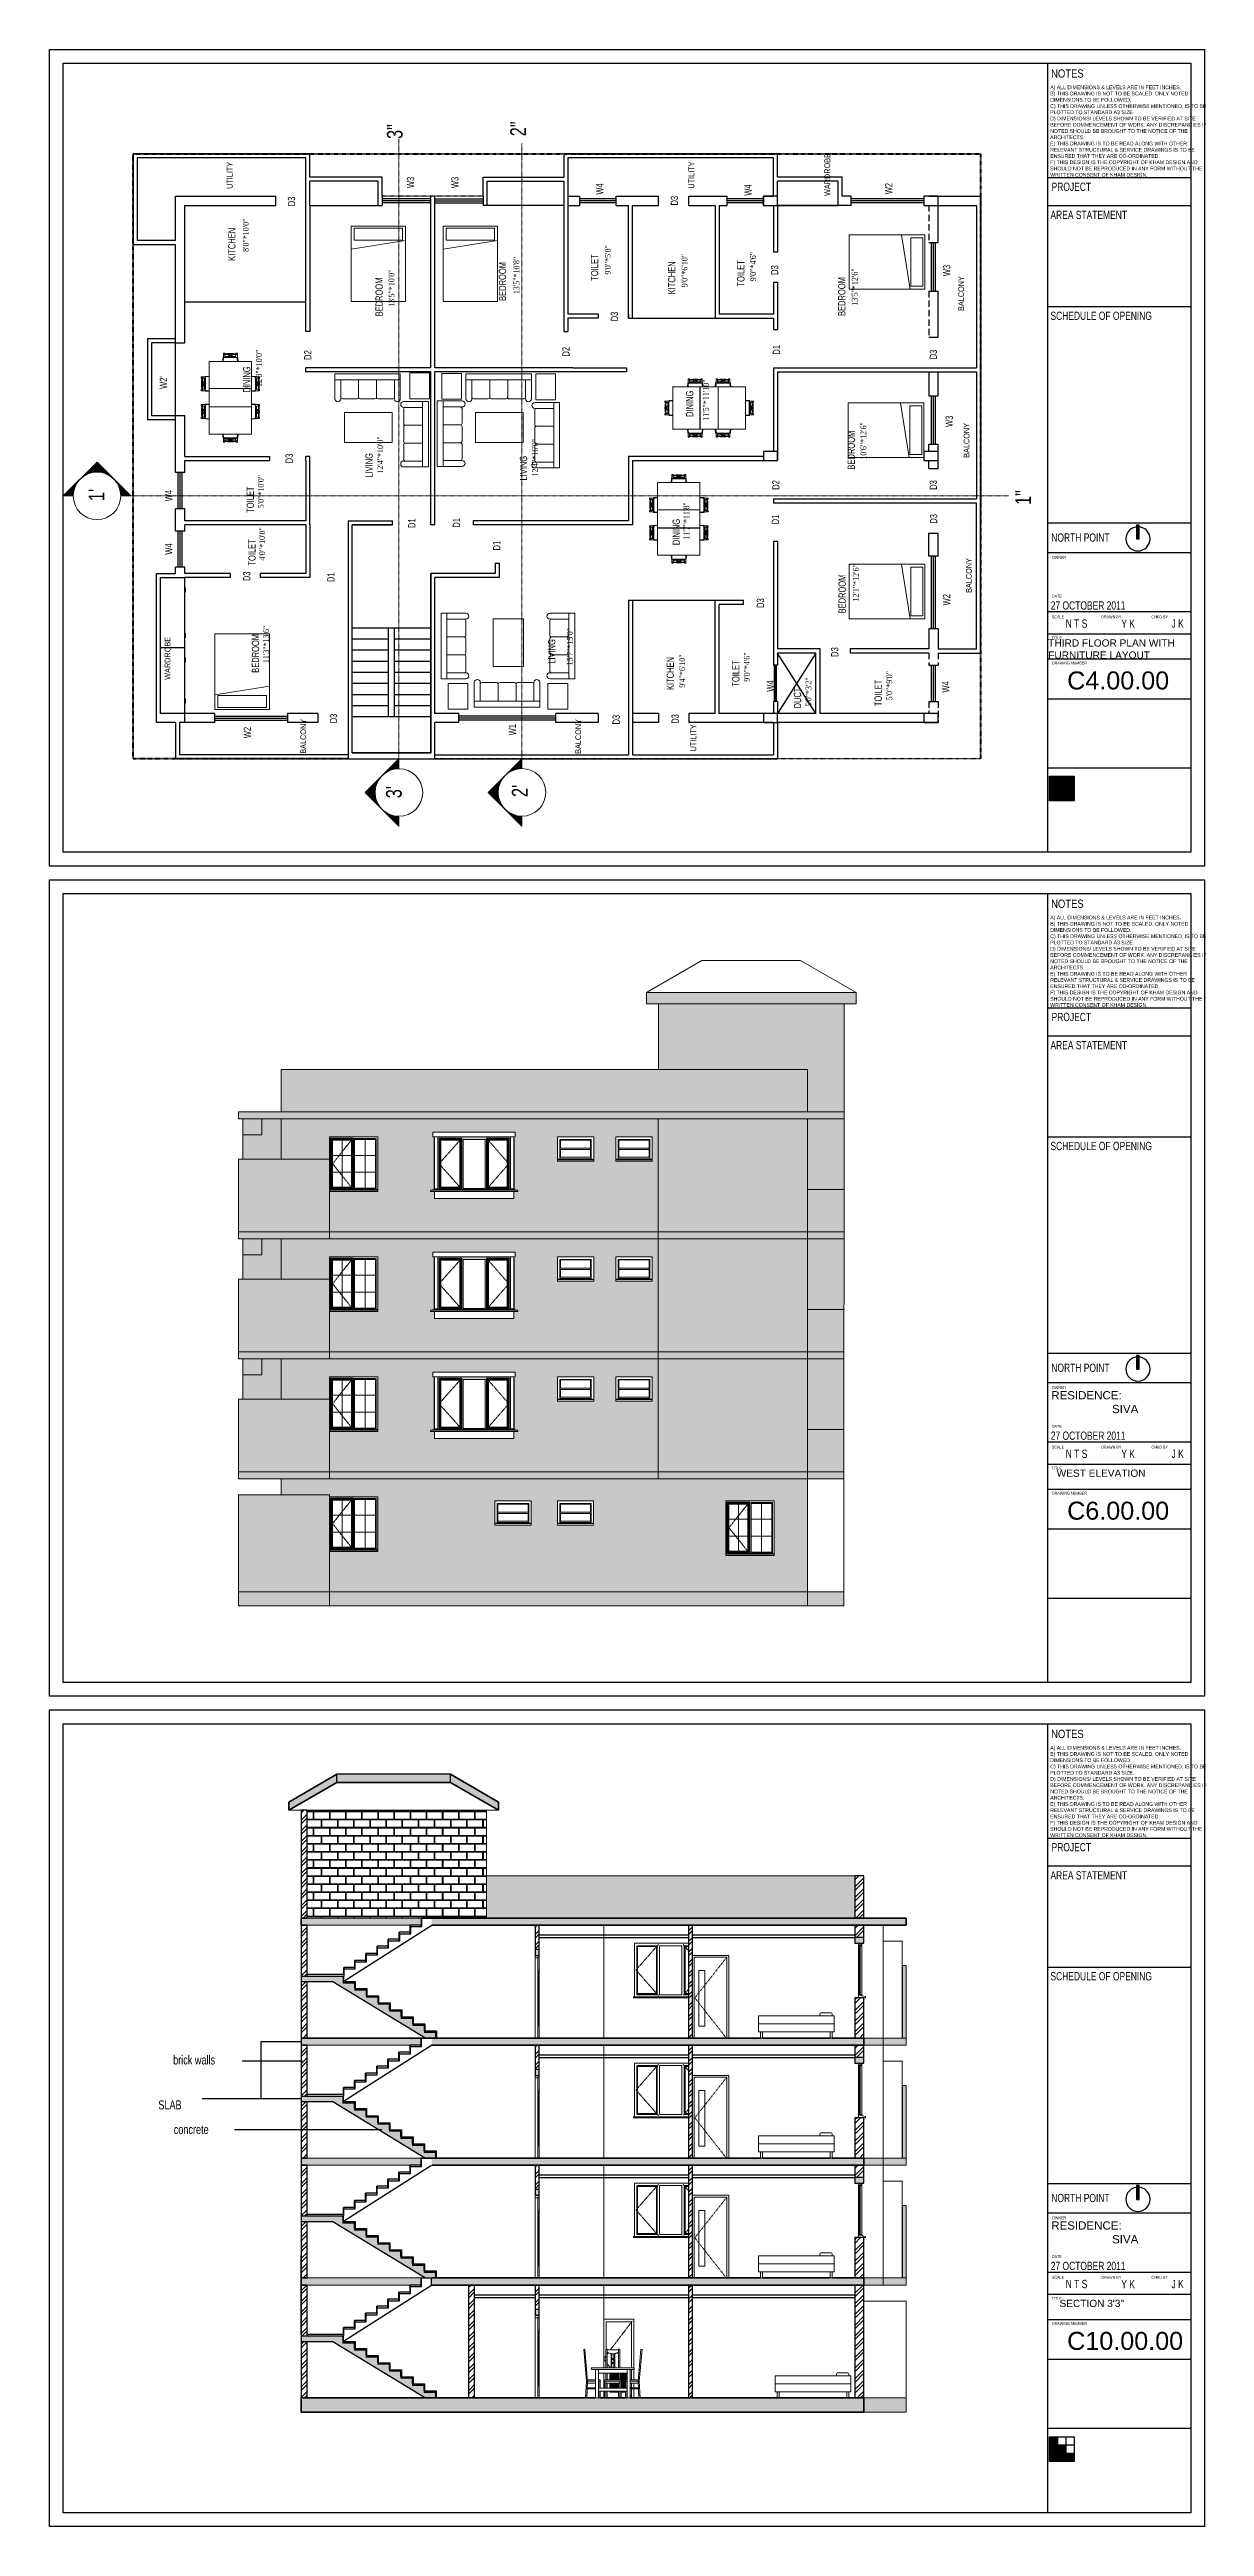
# Model space of a CAD drawing. Header units: inches. Extents: x 13884 to 18519, y 5853 to 8310.
# Drawn here: x 17374 to 18519, y 5853 to 8310 of the extents above; entities that cross this region are included whole.
import ezdxf

# ---------------------------------------------------------------- set-up
doc = ezdxf.new("R2010")
doc.units = ezdxf.units.IN
doc.header["$LTSCALE"] = 0.5
doc.header["$MEASUREMENT"] = 0
for name, pattern in [('Centre', [1.25, 0.25, -0.1875, 0.625, -0.1875]), ('Dash4', [0.11811, 0.059055, -0.059055]), ('DASHED', [0.75, 0.5, -0.25]), ('HIDDEN2', [0.1875, 0.125, -0.0625])]:
    doc.linetypes.add(name, pattern=pattern)
for name, color, linetype in [('0 @ 96', 7, 'Continuous'), ('A- Template', 7, 'Continuous'), ('FF WALL', 30, 'Continuous'), ('Template', 7, 'Continuous')]:
    doc.layers.add(name, color=color, linetype=linetype)
for name, color, linetype, lineweight in [('A-----SYP', 6, 'Continuous', 9), ('A-CLNGSUM', 5, 'Continuous', 9), ('A-DOORSYM', 1, 'Continuous', 9), ('A-ELEVOTM', 1, 'Continuous', 18), ('A-FLOROTM', 6, 'Continuous', 9), ('A-FLORSTM', 2, 'Continuous', 9), ('A-GLAZIDM', 6, 'Continuous', 9), ('A-ROOFOTM', 4, 'Continuous', 9), ('A-WALL', 2, 'Continuous', 9), ('G-PLANOTM', 6, 'Continuous', 9), ('I-DETLFUM', 2, 'Continuous', 9)]:
    doc.layers.add(name, color=color, linetype=linetype, lineweight=lineweight)
doc.styles.add('alpha', font='swisscl.ttf')
doc.styles.get("Standard").update_dxf_attribs({"font": 'romans.shx', "width": 0.75})
pattern_1 = [(37.5, (0, 0), (-0.1259867, 3.85364754), [0, -3.04, 0, -3.4, 0, -3.25]), (7.5, (0, 0), (3.5395534, 5.6442921), [0, -1.64, 0, -2.74, 0, -1.05]), (327.5, (-2.46, 0), (6.2282837, 0.0113181), [0, -1, 0, -3.6, 0, -4.7]), (317.5, (-2.46, 0), (6.0122532, 1.7553511), [0, -0.5, 0, -2.36, 0, -2.7])]
pattern_2 = [(45, (17251.7966, 5969.958), (-5.3033, 5.3033), []), (45, (17255.332, 5969.958), (-5.3033, 5.3033), [])]

msp = doc.modelspace()

# ---------------------------------------------------------------- texts
at = {"style": 'alpha'}
for s, insert, char_height, width, attachment_point in [('{\\fSwis721 Cn BT|b0|i0|c0|p34;NOTES}', (18366.80471, 8289.88498), 8.179794, 146.3631169, 1), ('{\\fSwis721 Cn BT|b0|i0|c0|p34;A) ALL DIMENSIONS & LEVELS ARE IN FEET INCHES.\\PB) THIS DRAWING IS NOT TO BE SCALED. ONLY NOTED DIMENSIONS TO BE FOLLOWED.\\PC) THIS DRAWING UNLESS OTHERWISE MENTIONED, IS TO BE PLOTTED TO STANDARD A3 SIZE.\\PD) DIMENSIONS/ LEVELS SHOWN TO BE VERIFIED AT SITE BEFORE COMMENCEMENT OF WORK. ANY DISCREPANCIES IF NOTED SHOULD BE BROUGHT TO THE NOTICE OF THE ARCHITECTS.\\PE) THIS DRAWING IS TO BE READ ALONG WITH OTHER RELEVANT STRUCTURAL & SERVICE DRAWINGS IS TO BE ENSURED THAT THEY ARE CO-ORDINATED.\\PF) THIS DESIGN IS THE COPYRIGHT OF KHAM DESIGN AND SHOULD NOT BE REPRODUCED IN ANY FORM WITHOUT THE WRITTEN CONSENT OF KHAM DESIGN.}', (18365.92072, 8273.9622), 3.71679264, 136.3448793, 1), ('PROJECT', (18367.27711, 8177.56625), 8.179794, 89.6164139, 1), ('AREA STATEMENT', (18366.14181, 8149.61148), 8.179794, 146.3631169, 1), ('SCHEDULE OF OPENING', (18366.14181, 8049.582), 8.179794, 100.4597217, 1), ('NORTH POINT', (18367.01549, 7829.64636), 8.179794, 89.6164139, 1), ('OWNER', (18367.54797, 7807.36363), 2.9437, 89.6164139, 1), ('DATE', (18367.54797, 7768.91884), 2.9437, 89.6164139, 1), ('27 OCTOBER 2011', (18366.44219, 7753.96733), 8.179794, 89.6164139, 7), ('SCALE', (18367.54797, 7748.33098), 2.9437, 89.6164139, 1), ('N T S', (18381.28901, 7736.02954), 8.179794, 89.6164139, 7), ('DRAWN BY', (18416.4885, 7748.33098), 2.9437, 89.6164139, 1), ('Y K', (18436.40146, 7736.02954), 8.179794, 89.6164139, 7), ('CHKD BY', (18466.27694, 7748.33098), 2.9437, 89.6164139, 1), ('J K', (18486.18989, 7736.02954), 8.179794, 89.6164139, 7), ('{\\fSwis721 LtEx BT|b0|i0|c0|p34;THIRD FLOOR PLAN WITH FURNITURE LAYOUT}', (18363.91468, 7724.5846), 7.185024, 157.8726528, 1), ('TITLE', (18367.31976, 7727.47891), 2.9437, 89.6164139, 1), ('DRAWING NUMBER', (18367.54797, 7702.58133), 2.9436998, 89.6164139, 1), ('{\\fSwis721 LtEx BT|b0|i0|c0|p34;C4.00.00}', (18382.69611, 7692.72823), 17.8406047, 200.1834789, 1), ('{\\fSwis721 Cn BT|b0|i0|c0|p34;A) ALL DIMENSIONS & LEVELS ARE IN FEET INCHES.\\PB) THIS DRAWING IS NOT TO BE SCALED. ONLY NOTED DIMENSIONS TO BE FOLLOWED.\\PC) THIS DRAWING UNLESS OTHERWISE MENTIONED, IS TO BE PLOTTED TO STANDARD A3 SIZE.\\PD) DIMENSIONS/ LEVELS SHOWN TO BE VERIFIED AT SITE BEFORE COMMENCEMENT OF WORK. ANY DISCREPANCIES IF NOTED SHOULD BE BROUGHT TO THE NOTICE OF THE ARCHITECTS.\\PE) THIS DRAWING IS TO BE READ ALONG WITH OTHER RELEVANT STRUCTURAL & SERVICE DRAWINGS IS TO BE ENSURED THAT THEY ARE CO-ORDINATED.\\PF) THIS DESIGN IS THE COPYRIGHT OF KHAM DESIGN AND SHOULD NOT BE REPRODUCED IN ANY FORM WITHOUT THE WRITTEN CONSENT OF KHAM DESIGN.}', (18365.92072, 7450.5296), 3.71679264, 136.3448793, 1), ('{\\fSwis721 Cn BT|b0|i0|c0|p34;NOTES}', (18366.80471, 7466.45238), 8.179794, 146.3631169, 1), ('PROJECT', (18367.27711, 7354.13365), 8.179794, 89.6164139, 1), ('AREA STATEMENT', (18366.14181, 7326.17888), 8.179794, 146.3631169, 1), ('SCHEDULE OF OPENING', (18366.14181, 7226.1494), 8.179794, 100.4597217, 1), ('NORTH POINT', (18367.01549, 7006.21376), 8.179794, 89.6164139, 1), ('OWNER', (18367.54797, 6983.93103), 2.9437, 89.6164139, 1), ('{\\fSwis721 LtEx BT|b0|i0|c0|p34;RESIDENCE: \\P                   SIVA}', (18366.92141, 6978.92065), 8.179794, 144.1321048, 1), ('27 OCTOBER 2011', (18366.44219, 6930.53473), 8.179794, 89.6164139, 7), ('DATE', (18367.54797, 6945.48624), 2.9437, 89.6164139, 1), ('TITLE', (18367.31976, 6904.04631), 2.9437, 89.6164139, 1), ('SCALE', (18367.54797, 6924.89838), 2.9437, 89.6164139, 1), ('N T S', (18381.28901, 6912.59694), 8.179794, 89.6164139, 7), ('DRAWN BY', (18416.4885, 6924.89838), 2.9437, 89.6164139, 1), ('Y K', (18436.40146, 6912.59694), 8.179794, 89.6164139, 7), ('CHKD BY', (18466.27694, 6924.89838), 2.9437, 89.6164139, 1), ('J K', (18486.18989, 6912.59694), 8.179794, 89.6164139, 7), ('DRAWING NUMBER', (18367.54797, 6879.14873), 2.9436998, 89.6164139, 1), ('{\\fSwis721 LtEx BT|b0|i0|c0|p34;   WEST ELEVATION}', (18363.91468, 6901.152), 7.185024, 157.8726528, 1), ('{\\fSwis721 LtEx BT|b0|i0|c0|p34;C6.00.00}', (18382.69611, 6869.29563), 17.8406047, 200.1834789, 1), ('{\\fSwis721 Cn BT|b0|i0|c0|p34;NOTES}', (18366.80471, 6643.01978), 8.179794, 146.3631169, 1), ('{\\fSwis721 Cn BT|b0|i0|c0|p34;A) ALL DIMENSIONS & LEVELS ARE IN FEET INCHES.\\PB) THIS DRAWING IS NOT TO BE SCALED. ONLY NOTED DIMENSIONS TO BE FOLLOWED.\\PC) THIS DRAWING UNLESS OTHERWISE MENTIONED, IS TO BE PLOTTED TO STANDARD A3 SIZE.\\PD) DIMENSIONS/ LEVELS SHOWN TO BE VERIFIED AT SITE BEFORE COMMENCEMENT OF WORK. ANY DISCREPANCIES IF NOTED SHOULD BE BROUGHT TO THE NOTICE OF THE ARCHITECTS.\\PE) THIS DRAWING IS TO BE READ ALONG WITH OTHER RELEVANT STRUCTURAL & SERVICE DRAWINGS IS TO BE ENSURED THAT THEY ARE CO-ORDINATED.\\PF) THIS DESIGN IS THE COPYRIGHT OF KHAM DESIGN AND SHOULD NOT BE REPRODUCED IN ANY FORM WITHOUT THE WRITTEN CONSENT OF KHAM DESIGN.}', (18365.92072, 6627.097), 3.71679264, 136.3448793, 1), ('PROJECT', (18367.27711, 6530.70105), 8.179794, 89.6164139, 1), ('AREA STATEMENT', (18366.14181, 6502.74628), 8.179794, 146.3631169, 1), ('SCHEDULE OF OPENING', (18366.14181, 6402.7168), 8.179794, 100.4597217, 1), ('NORTH POINT', (18367.01549, 6182.78116), 8.179794, 89.6164139, 1), ('OWNER', (18367.54797, 6160.49843), 2.9437, 89.6164139, 1), ('{\\fSwis721 LtEx BT|b0|i0|c0|p34;RESIDENCE: \\P                   SIVA}', (18366.92141, 6155.48805), 8.179794, 144.1321048, 1), ('DATE', (18367.54797, 6122.05364), 2.9437, 89.6164139, 1), ('27 OCTOBER 2011', (18366.44219, 6107.10213), 8.179794, 89.6164139, 7), ('SCALE', (18367.54797, 6101.46578), 2.9437, 89.6164139, 1), ('N T S', (18381.28901, 6089.16434), 8.179794, 89.6164139, 7), ('DRAWN BY', (18416.4885, 6101.46578), 2.9437, 89.6164139, 1), ('Y K', (18436.40146, 6089.16434), 8.179794, 89.6164139, 7), ('CHKD BY', (18466.27694, 6101.46578), 2.9437, 89.6164139, 1), ('J K', (18486.18989, 6089.16434), 8.179794, 89.6164139, 7), ('TITLE', (18367.31976, 6080.61371), 2.9437, 89.6164139, 1), ('{\\fSwis721 LtEx BT|b0|i0|c0|p34;    SECTION 3\'3"}', (18363.91468, 6077.7194), 7.185024, 157.8726528, 1), ('DRAWING NUMBER', (18367.54797, 6055.71613), 2.9436998, 89.6164139, 1), ('{\\fSwis721 LtEx BT|b0|i0|c0|p34;C10.00.00}', (18382.69611, 6045.86303), 17.8406047, 200.1834789, 1)]:
    msp.add_mtext(s, dxfattribs=dict(at, insert=insert, char_height=char_height, width=width, attachment_point=attachment_point))
at = {"rotation": 90}
for s, width, heights, insert, char_height, attachment_point in [('{\\fShonar Bangla|b0|i0|c0|p34;UTILITY}', 2.4, [0], (17549.43166, 8171.33477), 5.76, 1), ('{\\fElephant|b0|i0|c0|p18;W3}', 13.3335224, [2.300382107023324e-13], (17727.99416, 8172.14727), 7.2, 1), ('{\\fElephant|b0|i0|c0|p18;W3}', 13.3335224, [2.300382107023324e-13], (17779.29562, 8172.14727), 7.2, 7), ('{\\fShonar Bangla|b0|i0|c0|p34;UTILITY}', 2.4, [0], (18007.18166, 8171.64727), 5.76, 1), ('{\\fShonar Bangla|b0|i0|c0|p34;WARDROBE}', 2.4, [0], (18141.99416, 8164.33477), 5.76, 1), ('{\\fElephant|b0|i0|c0|p18;D3}', 4.9534067, [2.300382107023324e-13], (17609.99416, 8154.20977), 7.2, 1), ('{\\fElephant|b0|i0|c0|p18;W4}', 13.3335224, [2.300382107023324e-13], (17915.49416, 8165.64727), 7.2, 1), ('{\\fElephant|b0|i0|c0|p18;D3}', 4.9534067, [2.300382107023324e-13], (17989.61916, 8154.89727), 7.2, 1), ('{\\fElephant|b0|i0|c0|p18;W4}', 13.3335224, [2.300382107023324e-13], (18062.68166, 8164.58477), 7.2, 1), ('{\\fElephant|b0|i0|c0|p18;W2}', 13.3335224, [2.300382107023324e-13], (18202.11916, 8166.02227), 7.2, 1), ('{\\fBookman Old Style|b0|i0|c0|p18;8\'0"*10\'0"}', 21.6690565, [0], (17565.42201, 8108.79909), 5.76, 1), ('{\\fElephant|b0|i0|c0|p18;KITCHEN}', 4.9534067, [2.300382107023324e-13], (17550.79036, 8099.97648), 7.2, 1), ('{\\fBookman Old Style|b0|i0|c0|p18;9\'0"*5\'0"}', 21.6690565, [0], (17924.35951, 8086.36159), 5.76, 1), ('{\\fBookman Old Style|b0|i0|c0|p18;13\'5"*10\'0"}', 21.6690565, [0], (17709.85951, 8054.29909), 5.76, 1), ('{\\fElephant|b0|i0|c0|p18;BEDROOM}', 4.9534067, [2.300382107023324e-13], (17819.16536, 8060.28898), 7.2, 1), ('{\\fBookman Old Style|b0|i0|c0|p18;13\'5"*10\'8"}', 21.6690565, [0], (17833.67201, 8066.92409), 5.76, 1), ('{\\fElephant|b0|i0|c0|p18;TOILET}', 4.9534067, [2.300382107023324e-13], (17910.49416, 8080.27227), 7.2, 1), ('{\\fElephant|b0|i0|c0|p18;KITCHEN}', 4.9534067, [2.300382107023324e-13], (17987.05666, 8066.75636), 7.2, 1), ('{\\fBookman Old Style|b0|i0|c0|p18;9\'0"*6\'10"}', 21.6690565, [0], (18000.42201, 8073.73659), 5.76, 1), ('{\\fElephant|b0|i0|c0|p18;TOILET}', 4.9534067, [2.300382107023324e-13], (18055.55666, 8074.52227), 7.2, 1), ('{\\fBookman Old Style|b0|i0|c0|p18;9\'0"*4\'6"}', 21.6690565, [0], (18068.35951, 8079.67409), 5.76, 1), ('{\\fElephant|b0|i0|c0|p18;D3}', 4.9534067, [2.300382107023324e-13], (18089.05666, 8086.08477), 7.2, 1), ('{\\fBookman Old Style|b0|i0|c0|p18;13\'5"*12\'6"}', 21.6690565, [0], (18169.17201, 8055.48659), 5.76, 1), ('{\\fElephant|b0|i0|c0|p18;W3}', 13.3335224, [2.300382107023324e-13], (18259.68166, 8084.83477), 7.2, 1), ('{\\fElephant|b0|i0|c0|p18;BEDROOM}', 4.9534067, [2.300382107023324e-13], (17696.85286, 8044.91398), 7.2, 1), ('{\\fElephant|b0|i0|c0|p18;BEDROOM}', 4.9534067, [2.300382107023324e-13], (18155.61916, 8045.31886), 7.2, 1), ('{\\fShonar Bangla|b0|i0|c0|p34;BALCONY}', 2.4, [0], (18274.68166, 8050.27227), 5.76, 1), ('{\\fElephant|b0|i0|c0|p18;D3}', 4.9534067, [2.300382107023324e-13], (17930.18166, 8039.95977), 7.2, 1), ('{\\fElephant|b0|i0|c0|p18;D2}', 5.1183699, [2.300382107023324e-13], (17626.11916, 8001.77227), 7.2, 1), ('{\\fElephant|b0|i0|c0|p18;D2}', 5.1183699, [2.300382107023324e-13], (17882.11916, 8005.02227), 7.2, 1), ('{\\fElephant|b0|i0|c0|p18;D1}', 13.3335224, [2.300382107023324e-13], (18090.74416, 8006.89727), 7.2, 1), ('{\\fElephant|b0|i0|c0|p18;D3}', 4.9534067, [2.300382107023324e-13], (18246.30666, 8002.27227), 7.2, 1), ("{\\fElephant|b0|i0|c0|p18;W2'}", 13.3335224, [2.300382107023324e-13], (17482.99416, 7972.95977), 7.2, 1), ('{\\fElephant|b0|i0|c0|p18;DINING}', 4.9534067, [2.300382107023324e-13], (17565.60286, 7969.27227), 7.2, 1), ('{\\fBookman Old Style|b0|i0|c0|p18;12\'8"*10\'0"}', 21.6690565, [0], (17578.48451, 7974.86159), 5.76, 1), ('{\\fElephant|b0|i0|c0|p18;DINING}', 4.9534067, [2.300382107023324e-13], (18004.80666, 7945.20977), 7.2, 1), ('{\\fBookman Old Style|b0|i0|c0|p18;11\'5"*11\'10"}', 21.6690565, [0], (18021.57358, 7941.32051), 5.76, 1), ('{\\fElephant|b0|i0|c0|p18;W3}', 13.3335224, [2.300382107023324e-13], (18262.11916, 7935.20977), 7.2, 1), ('{\\fBookman Old Style|b0|i0|c0|p18;12\'4"*10\'0"}', 21.6690565, [0], (17698.67201, 7888.92409), 5.76, 1), ('{\\fBookman Old Style|b0|i0|c0|p18;12\'4"*16\'0"}', 21.6690565, [0], (17852.04701, 7886.17409), 5.76, 1), ('{\\fElephant|b0|i0|c0|p18;BEDROOM}', 4.9534067, [2.300382107023324e-13], (18164.99959, 7892.97648), 7.2, 1), ('{\\fBookman Old Style|b0|i0|c0|p18;10\'6"*12\'6"}', 21.6690565, [0], (18177.73451, 7902.86159), 5.76, 1), ('{\\fShonar Bangla|b0|i0|c0|p34;BALCONY}', 2.4, [0], (18280.05666, 7904.64727), 5.76, 1), ('{\\fElephant|b0|i0|c0|p18;D3}', 4.9534067, [2.300382107023324e-13], (17607.61916, 7899.20977), 7.2, 1), ('{\\fElephant|b0|i0|c0|p18;LIVING}', 4.9534067, [2.300382107023324e-13], (17686.85286, 7884.91398), 7.2, 1), ('{\\fElephant|b0|i0|c0|p18;LIVING}', 4.9534067, [2.300382107023324e-13], (17840.00359, 7882.16398), 7.2, 1), ('{\\fElephant|b0|i0|c0|p18;W4}', 13.3335224, [2.300382107023324e-13], (17488.30666, 7861.58477), 7.2, 1), ('{\\fElephant|b0|i0|c0|p18;TOILET}', 4.9534067, [2.300382107023324e-13], (17569.14907, 7850.03898), 7.2, 1), ('{\\fBookman Old Style|b0|i0|c0|p18;5\'0"*10\'0"}', 21.6690565, [0], (17580.29701, 7854.54909), 5.76, 1), ('{\\fElephant|b0|i0|c0|p18;D2}', 5.1183699, [2.300382107023324e-13], (18090.24416, 7872.89727), 7.2, 1), ('{\\fElephant|b0|i0|c0|p18;D3}', 4.9534067, [2.300382107023324e-13], (18246.36916, 7872.89727), 7.2, 1), ('{\\fElephant|b0|i0|c0|p18;D1}', 13.3335224, [2.300382107023324e-13], (17729.24416, 7835.02227), 7.2, 1), ('{\\fElephant|b0|i0|c0|p18;D1}', 13.3335224, [2.300382107023324e-13], (17773.43166, 7835.33477), 7.2, 1), ('{\\fElephant|b0|i0|c0|p18;DINING}', 4.9534067, [2.300382107023324e-13], (17991.43166, 7818.02227), 7.2, 1), ('{\\fBookman Old Style|b0|i0|c0|p18;11\'7"*11\'8"}', 21.6690565, [0], (18002.17201, 7823.42409), 5.76, 1), ('{\\fElephant|b0|i0|c0|p18;D1}', 13.3335224, [2.300382107023324e-13], (18089.74416, 7838.64727), 7.2, 1), ('{\\fElephant|b0|i0|c0|p18;D3}', 4.9534067, [2.300382107023324e-13], (18246.68166, 7839.27227), 7.2, 1), ('{\\fElephant|b0|i0|c0|p18;W4}', 13.3335224, [2.300382107023324e-13], (17488.30666, 7808.58477), 7.2, 1), ('{\\fElephant|b0|i0|c0|p18;TOILET}', 4.9534067, [2.300382107023324e-13], (17570.79036, 7797.72648), 7.2, 1), ('{\\fBookman Old Style|b0|i0|c0|p18;4\'0"*10\'0"}', 21.6690565, [0], (17581.60951, 7802.67409), 5.76, 1), ('{\\fElephant|b0|i0|c0|p18;D1}', 13.3335224, [2.300382107023324e-13], (17813.43166, 7812.70977), 7.2, 1), ('{\\fElephant|b0|i0|c0|p18;D3}', 4.9534067, [2.300382107023324e-13], (17565.55666, 7782.33477), 7.2, 1), ('{\\fElephant|b0|i0|c0|p18;D1}', 13.3335224, [2.300382107023324e-13], (17648.99416, 7781.39727), 7.2, 1), ('{\\fBookman Old Style|b0|i0|c0|p18;12\'1"*12\'6"}', 21.6690565, [0], (18170.23451, 7762.04909), 5.76, 1), ('{\\fShonar Bangla|b0|i0|c0|p34;BALCONY}', 2.4, [0], (18282.30666, 7770.64727), 5.76, 1), ('{\\fElephant|b0|i0|c0|p18;D3}', 4.9534067, [2.300382107023324e-13], (18074.86916, 7755.77227), 7.2, 1), ('{\\fElephant|b0|i0|c0|p18;BEDROOM}', 4.9534067, [2.300382107023324e-13], (18155.96157, 7750.28898), 7.2, 1), ('{\\fElephant|b0|i0|c0|p18;W2}', 13.3335224, [2.300382107023324e-13], (18259.55666, 7758.27227), 7.2, 1), ('{\\fShonar Bangla|b0|i0|c0|p34;WARDROBE}', 2.4, [0], (17487.80666, 7684.45977), 5.76, 1), ('{\\fElephant|b0|i0|c0|p18;\\C256;BEDROOM}', 4.9534067, [2.300382107023324e-13], (17574.24416, 7691.39727), 7.2, 1), ('{\\fBookman Old Style|b0|i0|c0|p18;11\'3"*13\'6"}', 21.6690565, [0], (17585.48451, 7700.98659), 5.76, 1), ('{\\fElephant|b0|i0|c0|p18;D3}', 4.9534067, [2.300382107023324e-13], (18148.61916, 7707.20977), 7.2, 1), ('{\\fElephant|b0|i0|c0|p18;KITCHEN}', 4.9534067, [2.300382107023324e-13], (17985.55666, 7674.31886), 7.2, 1), ('{\\fBookman Old Style|b0|i0|c0|p18;9\'4"*6\'10"}', 21.6690565, [0], (17998.04701, 7676.54909), 5.76, 1), ('{\\fElephant|b0|i0|c0|p18;TOILET}', 4.9534067, [2.300382107023324e-13], (18050.55666, 7677.64727), 7.2, 1), ('{\\fBookman Old Style|b0|i0|c0|p18;9\'0"*4\'6"}', 21.6690565, [0], (18062.23451, 7682.48659), 5.76, 1), ('{\\fElephant|b0|i0|c0|p18;W4}', 13.3335224, [2.300382107023324e-13], (18084.86916, 7672.64727), 7.2, 1), ('{\\fElephant|b0|i0|c0|p18;DUCT}', 4.9534067, [2.300382107023324e-13], (18111.72786, 7656.03898), 7.2, 1), ('{\\fBookman Old Style|b0|i0|c0|p18;5\'0"*3\'2"}', 21.6690565, [0], (18123.29701, 7657.73659), 5.76, 1), ('{\\fElephant|b0|i0|c0|p18;TOILET}', 4.9534067, [2.300382107023324e-13], (18191.68166, 7658.33477), 7.2, 1), ('{\\fBookman Old Style|b0|i0|c0|p18;5\'0"*9\'0"}', 21.6690565, [0], (18203.42201, 7664.04909), 5.76, 1), ('{\\fElephant|b0|i0|c0|p18;W4}', 13.3335224, [2.300382107023324e-13], (18258.68166, 7671.83477), 7.2, 1), ('{\\fElephant|b0|i0|c0|p18;D3}', 4.9534067, [2.300382107023324e-13], (17651.61916, 7641.27227), 7.2, 1), ('{\\fElephant|b0|i0|c0|p18;D3}', 4.9534067, [2.300382107023324e-13], (17931.86916, 7640.14727), 7.2, 1), ('{\\fElephant|b0|i0|c0|p18;D3}', 4.9534067, [2.300382107023324e-13], (17990.36916, 7640.83477), 7.2, 1), ('{\\fElephant|b0|i0|c0|p18;W2}', 13.3335224, [2.300382107023324e-13], (17566.11916, 7626.52227), 7.2, 1), ('{\\fShonar Bangla|b0|i0|c0|p34;BALCONY}', 2.4, [0], (17622.30666, 7611.14727), 5.76, 1), ('{\\fElephant|b0|i0|c0|p18;W1}', 13.3335224, [2.300382107023324e-13], (17828.93166, 7629.33477), 7.2, 1), ('{\\fShonar Bangla|b0|i0|c0|p34;BALCONY}', 2.4, [0], (17894.93166, 7611.02227), 5.76, 1), ('{\\fShonar Bangla|b0|i0|c0|p34;UTILITY}', 2.4, [0], (18009.11916, 7613.39727), 5.76, 1)]:
    msp.add_mtext_dynamic_manual_height_columns(s, width=width, gutter_width=45, heights=heights, dxfattribs=dict(at, insert=insert, char_height=char_height, attachment_point=attachment_point))
at = {"layer": '0 @ 96', "char_height": 9, "attachment_point": 1}
for s, insert in [('{\\fCopperplate Gothic Light|b0|i0|c0|p34;\\C4;brick walls}', (17496.2044, 6320.10671)), ('{\\fCopperplate Gothic Light|b0|i0|c0|p34;\\C4;SLAB}', (17481.55487, 6275.51895)), ('{\\fCopperplate Gothic Light|b0|i0|c0|p34;\\C4;concrete}', (17496.83831, 6251.10495))]:
    msp.add_mtext_dynamic_manual_height_columns(s, width=146.4568609, gutter_width=45, heights=[0], dxfattribs=dict(at, insert=insert))
at = {"layer": 'A-----SYP', "char_height": 15.4887076, "width": 25.5101371, "attachment_point": 2, "rotation": 90, "line_spacing_factor": 0.938532}
for s, insert in [('{\\fArial|b0|i0|c0|p34;3"}', (17708.19858, 8228.22127)), ('{\\fArial|b0|i0|c0|p34;2"}', (17830.50702, 8230.89809)), ("{\\fArial|b0|i0|c0|p34;1'}", (17412.39696, 7867.75801)), ('{\\fArial|b0|i0|c0|p34;1"}', (18331.29469, 7865.20027)), ("{\\fArial|b0|i0|c0|p34;3'}", (17707.32358, 7573.06231)), ("{\\fArial|b0|i0|c0|p34;2'}", (17832.13608, 7574.24218))]:
    msp.add_mtext(s, dxfattribs=dict(at, insert=insert))
at = {"layer": 'FF WALL', "attachment_point": 1, "rotation": 90}
for s, width, heights, insert, char_height in [('{\\fElephant|b0|i0|c0|p18;LIVING}', 4.9534067, [2.300382107023324e-13], (17868.07182, 7700.38294), 7.2), ('{\\fBookman Old Style|b0|i0|c0|p18;15\'7"*15\'0"}', 21.6690565, [0], (17886.60951, 7698.73659), 5.76)]:
    msp.add_mtext_dynamic_manual_height_columns(s, width=width, gutter_width=45, heights=heights, dxfattribs=dict(at, insert=insert, char_height=char_height))

# ---------------------------------------------------------------- blocks, each defined once
blk = doc.blocks.new('1')
at = {"layer": 'A-GLAZIDM', "color": 7}
for p, q in [((16.4, 468.6), (47.7, 468.6)), ((16.4, 449.5), (16.4, 468.6)), ((17.1, 468), (17.1, 460)), ((47, 468), (17.1, 468)), ((47, 460), (47, 468)), ((47.7, 468.6), (47.7, 449.5)), ((14.1, 449), (50.1, 449)), ((50.1, 449), (14.1, 449)), ((14.1, 448.5), (14.1, 448.8)), ((50.1, 448.8), (14.1, 448.8)), ((14.1, 447), (14.1, 448.5)), ((50.1, 448.5), (14.1, 448.5)), ((50.1, 447), (14.1, 447)), ((47.7, 458.5), (16.4, 458.5)), ((47.7, 449.5), (16.4, 449.5)), ((17.1, 460), (47, 460)), ((17.1, 458.5), (17.1, 450.9)), ((17.1, 450.9), (47, 450.9)), ((47, 450.9), (47, 458.5)), ((50.1, 448.8), (50.1, 448.5)), ((50.1, 448.5), (50.1, 447))]:
    blk.add_line(p, q, dxfattribs=at)
at = {"layer": 'A-WALL', "color": 7}
for p, q in [((14.1, 448.8), (14.1, 471)), ((14.1, 471), (50.1, 471)), ((50.1, 471), (50.1, 448.8))]:
    blk.add_line(p, q, dxfattribs=at)
blk = doc.blocks.new('2')
at = {"layer": 'A-GLAZIDM', "color": 7}
for p, q in [((74.4, 468.6), (105.7, 468.6)), ((74.4, 449.5), (74.4, 468.6)), ((75.1, 468), (75.1, 460)), ((105, 468), (75.1, 468)), ((105, 460), (105, 468)), ((105.7, 468.6), (105.7, 449.5)), ((72.1, 449), (108.1, 449)), ((108.1, 449), (72.1, 449)), ((72.1, 448.5), (72.1, 448.8)), ((108.1, 448.8), (72.1, 448.8)), ((72.1, 447), (72.1, 448.5)), ((108.1, 448.5), (72.1, 448.5)), ((108.1, 447), (72.1, 447)), ((105.7, 458.5), (74.4, 458.5)), ((105.7, 449.5), (74.4, 449.5)), ((75.1, 460), (105, 460)), ((75.1, 458.5), (75.1, 450.9)), ((75.1, 450.9), (105, 450.9)), ((105, 450.9), (105, 458.5)), ((108.1, 448.8), (108.1, 448.5)), ((108.1, 448.5), (108.1, 447))]:
    blk.add_line(p, q, dxfattribs=at)
at = {"layer": 'A-WALL', "color": 7}
for p, q in [((72.1, 448.8), (72.1, 471)), ((72.1, 471), (108.1, 471)), ((108.1, 471), (108.1, 448.8))]:
    blk.add_line(p, q, dxfattribs=at)
blk = doc.blocks.new('3')
at = {"layer": 'A-GLAZIDM', "color": 7}
for p, q in [((182.3, 52.1), (182.3, 102.8)), ((182.7, 102.4), (182.3, 102.8)), ((182.3, 102.8), (204.9, 102.8)), ((182.7, 52.5), (182.7, 102.4)), ((204.5, 102.4), (182.7, 102.4)), ((184.2, 100.9), (183.5, 101.5)), ((183.5, 101.5), (183.5, 53.4)), ((203.6, 101.5), (183.5, 101.5)), ((184.2, 100.9), (184.2, 54.1)), ((202.9, 100.9), (184.2, 100.9)), ((193.6, 54.1), (193.6, 100.9)), ((203.6, 101.5), (202.9, 100.9)), ((202.9, 54.1), (202.9, 100.9)), ((203.6, 53.4), (203.6, 101.5)), ((204.9, 102.8), (204.5, 102.4)), ((204.5, 102.4), (204.5, 52.5)), ((204.9, 102.8), (204.9, 52.1)), ((206.1, 52.5), (206.1, 102.4)), ((206.1, 102.4), (227.5, 102.4)), ((206.1, 101.6), (206.1, 102.4)), ((227.5, 102.4), (206.1, 102.4)), ((226.7, 101.6), (206.1, 101.6)), ((216.6, 53.3), (216.6, 101.6)), ((226.7, 101.6), (226.7, 53.3)), ((227.5, 102.4), (227.5, 52.5)), ((227.5, 52.5), (227.5, 102.4)), ((184.2, 85.8), (202.9, 85.8)), ((206.1, 85.8), (226.7, 85.8)), ((181.1, 52), (229.1, 52)), ((229.1, 52), (181.1, 52)), ((229.1, 51.8), (181.1, 51.8)), ((181.1, 51.3), (181.1, 51.6)), ((181.1, 50), (181.1, 51.3)), ((229.1, 51.3), (181.1, 51.3)), ((229.1, 50), (181.1, 50)), ((182.7, 52.5), (182.3, 52.1)), ((204.9, 52.1), (182.3, 52.1)), ((204.5, 52.5), (182.7, 52.5)), ((184.2, 54.1), (183.5, 53.4)), ((183.5, 53.4), (203.6, 53.4)), ((184.2, 69.1), (202.9, 69.1)), ((184.2, 54.1), (202.9, 54.1)), ((202.9, 54.1), (203.6, 53.4)), ((204.5, 52.5), (204.9, 52.1)), ((206.1, 69.1), (226.7, 69.1)), ((226.7, 53.3), (206.1, 53.3)), ((206.1, 53.3), (206.1, 52.5)), ((227.5, 52.5), (206.1, 52.5)), ((206.1, 52.5), (227.5, 52.5)), ((229.1, 51.6), (229.1, 51.3)), ((229.1, 51.3), (229.1, 50))]:
    blk.add_line(p, q, dxfattribs=at)
at = {"layer": 'A-GLAZIDM', "color": 7, "linetype": 'Centre'}
for p in [(202.9, 100.9), (202.9, 54.1)]:
    blk.add_line(p, (184.2, 77.5), dxfattribs=at)
at = {"layer": 'A-WALL', "color": 7}
for p, q in [((181.1, 51.6), (181.1, 104)), ((181.1, 104), (229.1, 104)), ((229.1, 104), (229.1, 51.6))]:
    blk.add_line(p, q, dxfattribs=at)
blk = doc.blocks.new('WINDOW')
at = {"layer": 'A-GLAZIDM', "color": 7}
for p, q in [((-5122.5, 469.9), (-5040.8, 469.9)), ((-5122.5, 469.9), (-5122.5, 465)), ((-5040.8, 465), (-5040.8, 469.9)), ((-5040.8, 465), (-5122.5, 465)), ((-5121.1, 463.8), (-5121.3, 463.4)), ((-5121.3, 463.4), (-5121.3, 413.5)), ((-5121.1, 463.8), (-5121.1, 413.1)), ((-5120.9, 463.8), (-5121.1, 463.8)), ((-5120.9, 465), (-5120.9, 413.5)), ((-5117.6, 465), (-5117.6, 413.5)), ((-5117.6, 413.5), (-5117.6, 465)), ((-5093.8, 463.8), (-5116.4, 463.8)), ((-5116.4, 463.8), (-5116, 463.4)), ((-5116.4, 463.8), (-5116.4, 413.1)), ((-5116, 463.4), (-5094.2, 463.4)), ((-5116, 413.5), (-5116, 463.4)), ((-5095.1, 462.5), (-5115.2, 462.5)), ((-5115.2, 462.5), (-5114.5, 461.9)), ((-5115.2, 462.5), (-5115.2, 414.4)), ((-5114.5, 461.9), (-5095.8, 461.9)), ((-5114.5, 415.1), (-5114.5, 461.9)), ((-5095.1, 462.5), (-5095.8, 461.9)), ((-5095.8, 461.9), (-5095.8, 415.1)), ((-5095.1, 414.4), (-5095.1, 462.5)), ((-5093.8, 463.8), (-5094.2, 463.4)), ((-5094.2, 463.4), (-5094.2, 413.5)), ((-5093.8, 413.1), (-5093.8, 463.8)), ((-5092.6, 414), (-5092.6, 462.6)), ((-5092.6, 462.6), (-5070.6, 462.6)), ((-5070.6, 462.6), (-5070.6, 414)), ((-5069.4, 413.1), (-5069.4, 463.8)), ((-5069, 463.4), (-5069.4, 463.8)), ((-5069.4, 463.8), (-5046.8, 463.8)), ((-5069, 413.5), (-5069, 463.4)), ((-5047.2, 463.4), (-5069, 463.4)), ((-5067.4, 461.9), (-5068.1, 462.5)), ((-5068.1, 462.5), (-5068.1, 414.4)), ((-5048.1, 462.5), (-5068.1, 462.5)), ((-5067.4, 461.9), (-5067.4, 415.1)), ((-5048.8, 461.9), (-5067.4, 461.9)), ((-5048.1, 462.5), (-5048.8, 461.9)), ((-5048.8, 415.1), (-5048.8, 461.9)), ((-5048.1, 414.4), (-5048.1, 462.5)), ((-5046.8, 463.8), (-5047.2, 463.4)), ((-5047.2, 463.4), (-5047.2, 413.5)), ((-5046.8, 463.8), (-5046.8, 413.1)), ((-5045.6, 413.5), (-5045.6, 465)), ((-5045.6, 413.5), (-5045.6, 465)), ((-5042.3, 465), (-5042.3, 413.5)), ((-5042.1, 463.8), (-5042.3, 463.8)), ((-5042.1, 413.1), (-5042.1, 463.8)), ((-5041.9, 463.4), (-5042.1, 463.8)), ((-5041.9, 413.5), (-5041.9, 463.4)), ((-5121.5, 412.8), (-5124.9, 412.3)), ((-5124.9, 412.3), (-5038.3, 412.3)), ((-5124.9, 412.3), (-5124.9, 411)), ((-5038.3, 411), (-5124.9, 411)), ((-5120.9, 413), (-5121.5, 413)), ((-5121.5, 413), (-5041.8, 413)), ((-5121.5, 413), (-5121.5, 412.8)), ((-5121.5, 412.8), (-5041.8, 412.8)), ((-5121.3, 413.5), (-5121.1, 413.1)), ((-5121.1, 413.1), (-5120.9, 413.1)), ((-5120.9, 413.5), (-5117.6, 413.5)), ((-5120.9, 413.5), (-5120.9, 413)), ((-5117.6, 413.5), (-5120.9, 413.5)), ((-5120.9, 413), (-5042.3, 413)), ((-5120.9, 411), (-5120.9, 404.1)), ((-5042.3, 404.1), (-5120.9, 404.1)), ((-5116.4, 413.1), (-5116, 413.5)), ((-5116.4, 413.1), (-5093.8, 413.1)), ((-5094.2, 413.5), (-5116, 413.5)), ((-5115.2, 414.4), (-5114.5, 415.1)), ((-5095.1, 414.4), (-5115.2, 414.4)), ((-5095.8, 415.1), (-5114.5, 415.1)), ((-5095.8, 415.1), (-5095.1, 414.4)), ((-5094.2, 413.5), (-5093.8, 413.1)), ((-5070.6, 414), (-5092.6, 414)), ((-5069, 413.5), (-5069.4, 413.1)), ((-5046.8, 413.1), (-5069.4, 413.1)), ((-5047.2, 413.5), (-5069, 413.5)), ((-5067.4, 415.1), (-5068.1, 414.4)), ((-5068.1, 414.4), (-5048.1, 414.4)), ((-5067.4, 415.1), (-5048.8, 415.1)), ((-5048.8, 415.1), (-5048.1, 414.4)), ((-5047.2, 413.5), (-5046.8, 413.1)), ((-5045.6, 413.5), (-5042.3, 413.5)), ((-5042.3, 413.5), (-5045.6, 413.5)), ((-5042.3, 413.5), (-5042.3, 413)), ((-5042.1, 413.1), (-5042.3, 413.1)), ((-5042.3, 413), (-5041.8, 413)), ((-5042.3, 404.1), (-5042.3, 411)), ((-5041.9, 413.5), (-5042.1, 413.1)), ((-5041.8, 413), (-5041.8, 412.8)), ((-5041.8, 412.8), (-5038.3, 412.3)), ((-5038.3, 412.3), (-5038.3, 411))]:
    blk.add_line(p, q, dxfattribs=at)
at = {"layer": 'A-GLAZIDM', "color": 7, "linetype": 'Centre'}
for p, q in [((-5093.8, 463.8), (-5116.4, 438.5)), ((-5069.4, 463.8), (-5047.2, 438.5)), ((-5116.4, 438.5), (-5093.8, 413.1)), ((-5047.2, 438.5), (-5069.4, 413.1))]:
    blk.add_line(p, q, dxfattribs=at)
blk = doc.blocks.new('WINDOW2')
at = {"layer": 'A-GLAZIDM', "color": 7}
for p, q in [((-5223.9, 413.1), (-5223.9, 463.8)), ((-5223.5, 463.4), (-5223.9, 463.8)), ((-5223.9, 463.8), (-5201.3, 463.8)), ((-5223.5, 413.5), (-5223.5, 463.4)), ((-5201.7, 463.4), (-5223.5, 463.4)), ((-5222, 461.9), (-5222.7, 462.5)), ((-5222.7, 462.5), (-5222.7, 414.4)), ((-5202.6, 462.5), (-5222.7, 462.5)), ((-5222, 461.9), (-5222, 415.1)), ((-5203.3, 461.9), (-5222, 461.9)), ((-5222, 446.8), (-5203.3, 446.8)), ((-5212.6, 415.1), (-5212.6, 461.9)), ((-5202.6, 462.5), (-5203.3, 461.9)), ((-5203.3, 415.1), (-5203.3, 461.9)), ((-5202.6, 414.4), (-5202.6, 462.5)), ((-5201.3, 463.8), (-5201.7, 463.4)), ((-5201.7, 463.4), (-5201.7, 413.5)), ((-5201.3, 463.8), (-5201.3, 413.1)), ((-5200.1, 413.5), (-5200.1, 463.4)), ((-5200.1, 463.4), (-5178.7, 463.4)), ((-5200.1, 462.6), (-5200.1, 463.4)), ((-5178.7, 463.4), (-5200.1, 463.4)), ((-5179.5, 462.6), (-5200.1, 462.6)), ((-5200.1, 446.8), (-5179.5, 446.8)), ((-5189.6, 414.3), (-5189.6, 462.6)), ((-5179.5, 462.6), (-5179.5, 414.3)), ((-5178.7, 463.4), (-5178.7, 413.5)), ((-5178.7, 413.5), (-5178.7, 463.4)), ((-5222, 430.1), (-5203.3, 430.1)), ((-5200.1, 430.1), (-5179.5, 430.1)), ((-5225.1, 413), (-5177.1, 413)), ((-5177.1, 413), (-5225.1, 413)), ((-5177.1, 412.8), (-5225.1, 412.8)), ((-5177.1, 412.3), (-5225.1, 412.3)), ((-5177.1, 411), (-5225.1, 411)), ((-5223.5, 413.5), (-5223.9, 413.1)), ((-5201.3, 413.1), (-5223.9, 413.1)), ((-5201.7, 413.5), (-5223.5, 413.5)), ((-5222, 415.1), (-5222.7, 414.4)), ((-5222.7, 414.4), (-5202.6, 414.4)), ((-5222, 415.1), (-5203.3, 415.1)), ((-5203.3, 415.1), (-5202.6, 414.4)), ((-5201.7, 413.5), (-5201.3, 413.1)), ((-5179.5, 414.3), (-5200.1, 414.3)), ((-5200.1, 414.3), (-5200.1, 413.5)), ((-5178.7, 413.5), (-5200.1, 413.5)), ((-5200.1, 413.5), (-5178.7, 413.5)), ((-5177.1, 412.6), (-5177.1, 412.3)), ((-5177.1, 412.3), (-5177.1, 411))]:
    blk.add_line(p, q, dxfattribs=at)
at = {"layer": 'A-GLAZIDM', "color": 7, "linetype": 'Centre'}
for p in [(-5203.3, 461.9), (-5203.3, 415.1)]:
    blk.add_line(p, (-5222, 438.5), dxfattribs=at)
at = {"layer": 'A-WALL', "color": 7}
for p, q in [((-5225.1, 465), (-5177.1, 465)), ((-5177.1, 465), (-5177.1, 412.6))]:
    blk.add_line(p, q, dxfattribs=at)
blk = doc.blocks.new('js')
at = {"color": 7, "linetype": 'HIDDEN2', "lineweight": 53}
for p, q in [((-286.7, 387.6), (313.3, 387.6)), ((-286.7, 174.6), (-286.7, 387.6)), ((313.3, 387.6), (313.3, -452.4)), ((313.3, -452.4), (-286.7, -452.4))]:
    blk.add_line(p, q, dxfattribs=at)
at = {"color": 7, "linetype": 'HIDDEN2', "lineweight": 30}
blk.add_line((-286.7, -452.4), (-286.7, 88.6), dxfattribs=at)
at = {"color": 7, "linetype": 'HIDDEN2'}
blk.add_line((-286.7, -452.4), (-286.7, -188.4), dxfattribs=at)
blk = doc.blocks.new('Bed _3_ - 1372 x 1905mm - Double-142158-Level 2')
at = {"layer": 'I-DETLFUM', "color": 7}
for p, q in [((37.7, 35.7), (-16.3, 35.7)), ((-16.3, 35.7), (-16.3, -39.3)), ((-16.3, 35.7), (-16.3, -39.3)), ((-16.3, 35.7), (37.7, 35.7)), ((-13.3, 33.7), (-13.3, 21.7)), ((-13.3, 33.7), (34.7, 33.7)), ((34.7, 33.7), (34.7, 21.7)), ((37.7, -39.3), (37.7, 35.7)), ((37.7, 35.7), (37.7, -39.3)), ((37.7, 21.2), (-16.3, 12.6)), ((-13.3, 21.7), (34.7, 21.7)), ((-16.3, -39.3), (37.7, -39.3)), ((-16.3, -39.3), (37.7, -39.3))]:
    blk.add_line(p, q, dxfattribs=at)
blk = doc.blocks.new('Wardrobe - 5-9-168287-Level 2')
at = {"layer": 'I-DETLFUM', "color": 7}
for p, q in [((23.9, -11), (-45.1, -11)), ((-45.1, -11), (-45.1, -35)), ((-45.1, -11), (-45.1, -35)), ((-45.1, -11), (23.9, -11)), ((23.9, -35), (23.9, -11)), ((23.9, -11), (23.9, -35)), ((-45.1, -35), (23.9, -35)), ((-45.1, -35), (23.9, -35)), ((-35.1, -35), (-35.1, -36)), ((-31.1, -36), (-35.1, -36)), ((-31.1, -36), (-31.1, -35)), ((13.9, -35), (9.9, -35)), ((9.9, -35), (9.9, -36)), ((9.9, -36), (13.9, -36)), ((13.9, -36), (13.9, -35))]:
    blk.add_line(p, q, dxfattribs=at)
blk = doc.blocks.new('Wardrobe - 55-176369-Level 2')
at = {"layer": 'I-DETLFUM', "color": 7}
for p, q in [((21.9, -11), (-43.1, -11)), ((-43.1, -11), (-43.1, -35)), ((-43.1, -11), (-43.1, -35)), ((-43.1, -11), (21.9, -11)), ((21.9, -35), (21.9, -11)), ((21.9, -11), (21.9, -35)), ((-43.1, -35), (21.9, -35)), ((-43.1, -35), (21.9, -35)), ((-33.1, -35), (-33.1, -36)), ((-29.1, -36), (-33.1, -36)), ((-29.1, -36), (-29.1, -35)), ((11.9, -35), (7.9, -35)), ((7.9, -35), (7.9, -36)), ((7.9, -36), (11.9, -36)), ((11.9, -36), (11.9, -35))]:
    blk.add_line(p, q, dxfattribs=at)
blk = doc.blocks.new('Sofa Three Seater - 1650 x 700 mm-164747-Level 2')
at = {"layer": 'G-PLANOTM', "color": 7}
for p, q in [((-32.5, 13.8), (-32.5, 7.9)), ((-32.5, 13.8), (-32.3, 13.8)), ((-32.3, 7.9), (-32.5, 7.9)), ((-32.5, 7.9), (-32.5, -10.8)), ((-32.3, 13.8), (-31.7, 13.8)), ((-31.7, 7.9), (-32.3, 7.9)), ((-31.7, 13.8), (-29.5, 13.8)), ((-29.5, 7.9), (-31.7, 7.9)), ((-29.5, 13.8), (-28.1, 13.8)), ((-28.1, 7.9), (-29.5, 7.9)), ((-28.1, 13.8), (-26.6, 13.8)), ((-26.6, 7.9), (-28.1, 7.9)), ((-26.6, 13.8), (26.6, 13.8)), ((26.6, 7.9), (-26.6, 7.9)), ((-26.6, -10.8), (-26.6, 7.9)), ((-8.9, 7.9), (-8.9, -9.3)), ((-8.9, -9.3), (-8.9, 7.9)), ((8.9, 7.9), (8.9, -9.3)), ((8.9, -9.3), (8.9, 7.9)), ((26.6, 13.8), (28.1, 13.8)), ((28.1, 7.9), (26.6, 7.9)), ((26.6, 7.9), (26.6, -10.8)), ((28.1, 13.8), (29.5, 13.8)), ((29.5, 7.9), (28.1, 7.9)), ((29.5, 13.8), (31.7, 13.8)), ((31.7, 7.9), (29.5, 7.9)), ((31.7, 13.8), (32.3, 13.8)), ((32.3, 7.9), (31.7, 7.9)), ((32.3, 13.8), (32.5, 13.8)), ((32.5, 7.9), (32.3, 7.9)), ((32.5, 7.9), (32.5, 13.8)), ((32.5, -10.8), (32.5, 7.9)), ((-25, -10.8), (-10.4, -10.8)), ((-7.3, -10.8), (7.3, -10.8)), ((10.4, -10.8), (25, -10.8))]:
    blk.add_line(p, q, dxfattribs=at)
for centre, radius, start, end in [((-29.5, -10.8), 2.95, 180, 360), ((-25, -9.3), 1.57, 180, 270), ((-10.4, -9.3), 1.57, 270, 360), ((-7.3, -9.3), 1.57, 180, 270), ((7.3, -9.3), 1.57, 270, 360), ((10.4, -9.3), 1.57, 180, 270), ((25, -9.3), 1.57, 270, 360), ((29.5, -10.8), 2.95, 180, 360)]:
    blk.add_arc(centre, radius, start, end, dxfattribs=at)
blk = doc.blocks.new('Table - Coffee _3_ - 1200 x 760mm-170253-Level 2')
at = {"layer": 'I-DETLFUM', "color": 7}
for p, q in [((47.4, 29.5), (0.1, 29.5)), ((0.1, 29.5), (0.1, -0.4)), ((0.1, 29.5), (0.1, -0.4)), ((0.1, 29.5), (47.4, 29.5)), ((47.4, -0.4), (47.4, 29.5)), ((47.4, 29.5), (47.4, -0.4)), ((0.1, -0.4), (47.4, -0.4)), ((0.1, -0.4), (47.4, -0.4))]:
    blk.add_line(p, q, dxfattribs=at)
blk = doc.blocks.new('Stool _4_ - my stool-173723-Level 2')
at = {"layer": 'I-DETLFUM', "color": 7}
for p, q in [((1.2, 3.4), (-24.4, 3.4)), ((-24.4, 3.4), (-24.4, -16.3)), ((-24.4, -16.3), (-24.4, 3.4)), ((-24.4, 3.4), (1.2, 3.4)), ((1.2, -16.3), (1.2, 3.4)), ((1.2, 3.4), (1.2, -16.3)), ((-24.4, -16.3), (1.2, -16.3)), ((1.2, -16.3), (-24.4, -16.3))]:
    blk.add_line(p, q, dxfattribs=at)
blk = doc.blocks.new('Stool _4_ - 650 x 500mm-171093-Level 2')
at = {"layer": 'I-DETLFUM', "color": 7}
for p, q in [((1.2, 3.4), (-24.4, 3.4)), ((-24.4, 3.4), (-24.4, -16.3)), ((-24.4, -16.3), (-24.4, 3.4)), ((-24.4, 3.4), (1.2, 3.4)), ((1.2, -16.3), (1.2, 3.4)), ((1.2, 3.4), (1.2, -16.3)), ((-24.4, -16.3), (1.2, -16.3)), ((1.2, -16.3), (-24.4, -16.3))]:
    blk.add_line(p, q, dxfattribs=at)
blk = doc.blocks.new('Sofa Three Seater - 1650 x 700 mm-171632-Level 2')
at = {"layer": 'G-PLANOTM', "color": 7}
for p, q in [((-32.5, 10.8), (-32.5, -7.9)), ((-26.6, -7.9), (-26.6, 10.8)), ((-10.4, 10.8), (-25, 10.8)), ((-8.9, 9.3), (-8.9, -7.9)), ((-8.9, -7.9), (-8.9, 9.3)), ((7.3, 10.8), (-7.3, 10.8)), ((8.9, 9.3), (8.9, -7.9)), ((8.9, -7.9), (8.9, 9.3)), ((25, 10.8), (10.4, 10.8)), ((26.6, 10.8), (26.6, -7.9)), ((32.5, -7.9), (32.5, 10.8)), ((-32.5, -7.9), (-32.5, -13.8)), ((-32.5, -7.9), (-32.3, -7.9)), ((-32.3, -13.8), (-32.5, -13.8)), ((-32.3, -7.9), (-31.7, -7.9)), ((-31.7, -13.8), (-32.3, -13.8)), ((-31.7, -7.9), (-29.5, -7.9)), ((-29.5, -13.8), (-31.7, -13.8)), ((-29.5, -7.9), (-28.1, -7.9)), ((-28.1, -13.8), (-29.5, -13.8)), ((-28.1, -7.9), (-26.6, -7.9)), ((-26.6, -13.8), (-28.1, -13.8)), ((-26.6, -7.9), (26.6, -7.9)), ((26.6, -13.8), (-26.6, -13.8)), ((26.6, -7.9), (28.1, -7.9)), ((28.1, -13.8), (26.6, -13.8)), ((28.1, -7.9), (29.5, -7.9)), ((29.5, -13.8), (28.1, -13.8)), ((29.5, -7.9), (31.7, -7.9)), ((31.7, -13.8), (29.5, -13.8)), ((31.7, -7.9), (32.3, -7.9)), ((32.3, -13.8), (31.7, -13.8)), ((32.3, -7.9), (32.5, -7.9)), ((32.5, -13.8), (32.3, -13.8)), ((32.5, -13.8), (32.5, -7.9))]:
    blk.add_line(p, q, dxfattribs=at)
for centre, radius, start, end in [((-29.5, 10.8), 2.95, 0, 180), ((-25, 9.3), 1.57, 90, 180), ((-10.4, 9.3), 1.57, 360, 90), ((-7.3, 9.3), 1.57, 90, 180), ((7.3, 9.3), 1.57, 360, 90), ((10.4, 9.3), 1.57, 90, 180), ((25, 9.3), 1.57, 0, 90), ((29.5, 10.8), 2.95, 0, 180)]:
    blk.add_arc(centre, radius, start, end, dxfattribs=at)
blk = doc.blocks.new('Table - Coffee _3_ - 1200 x 760mm-171633-Level 2')
at = {"layer": 'I-DETLFUM', "color": 7}
for p, q in [((0.1, 0.4), (47.4, 0.4)), ((0.1, -29.5), (0.1, 0.4)), ((0.1, 0.4), (47.4, 0.4)), ((0.1, -29.5), (0.1, 0.4)), ((47.4, 0.4), (47.4, -29.5)), ((47.4, -29.5), (47.4, 0.4)), ((47.4, -29.5), (0.1, -29.5)), ((0.1, -29.5), (47.4, -29.5))]:
    blk.add_line(p, q, dxfattribs=at)
blk = doc.blocks.new('Stool _4_ - 650 x 500mm-171634-Level 2')
at = {"layer": 'I-DETLFUM', "color": 7}
for p, q in [((-24.4, 16.3), (1.2, 16.3)), ((-24.4, -3.4), (-24.4, 16.3)), ((1.2, 16.3), (-24.4, 16.3)), ((-24.4, 16.3), (-24.4, -3.4)), ((1.2, 16.3), (1.2, -3.4)), ((1.2, -3.4), (1.2, 16.3)), ((1.2, -3.4), (-24.4, -3.4)), ((-24.4, -3.4), (1.2, -3.4))]:
    blk.add_line(p, q, dxfattribs=at)
blk = doc.blocks.new('Table - Dining w chairs _2_ - Table w 6 Seats-175491-Level 2')
at = {"layer": 'I-DETLFUM', "color": 7}
for p, q in [((-31.3, 22.7), (-31.3, -19.3)), ((-4.4, 22.7), (-31.3, 22.7)), ((-4.4, -19.3), (-4.4, 22.7)), ((-4.4, 22.7), (-4.3, 22.7)), ((13.6, 22.7), (-4.3, 22.7)), ((-4.3, 22.7), (-4.3, -19.3)), ((-4.3, 22.7), (-4.3, 22.7)), ((-4.3, 22.7), (-4.3, -19.2)), ((13.6, -19.3), (13.6, 22.7)), ((13.6, 22.7), (13.7, 22.7)), ((40.7, 22.7), (13.7, 22.7)), ((13.7, 22.7), (13.7, -19.3)), ((13.7, 22.7), (13.7, 22.7)), ((13.7, 22.7), (13.7, -19.2)), ((40.7, -19.3), (40.7, 22.7)), ((-31.3, -19.3), (-4.4, -19.3)), ((-4.4, -19.3), (-4.3, -19.2)), ((-4.3, -19.2), (-4.3, -19.3)), ((-4.3, -19.3), (13.6, -19.3)), ((13.6, -19.3), (13.7, -19.2)), ((13.7, -19.2), (13.7, -19.3)), ((13.7, -19.3), (40.7, -19.3))]:
    blk.add_line(p, q, dxfattribs=at)
blk = doc.blocks.new('UK_Mdrn Dining Chair - UK_Mdrn Dining Chair-174575-Level 2')
at = {"layer": 'I-DETLFUM', "color": 7}
for p, q in [((-7.7, 0), (-7.3, 4)), ((-7.3, 4), (7.3, 4)), ((-6.8, 3.1), (-7.1, 0)), ((-6.9, 6.8), (-6.9, 8)), ((-5.5, 8), (-6.9, 8)), ((-6.9, 4), (-6.9, 6.8)), ((-6.9, 6.8), (-5.5, 6.8)), ((-5.5, 4), (-6.9, 4)), ((-6.1, 4), (-6.7, 4)), ((6, 3.8), (-6, 3.8)), ((-5.5, 8), (-5.5, 6.8)), ((-5.5, 6.8), (-5.5, 6.5)), ((-5.5, 6.5), (-5.5, 6.3)), ((-5.5, 6.3), (-5.5, 4)), ((-1.9, 5), (-5.5, 5)), ((-1.9, 6.9), (-1.9, 4.6)), ((-1.1, 4.6), (-1.9, 4.6)), ((-1.1, 6.6), (-1.1, 6.9)), ((-1.1, 6.9), (1.1, 6.9)), ((1.1, 6.6), (-1.1, 6.6)), ((-1.1, 6.5), (1.1, 6.5)), ((-1.1, 6.3), (-1.1, 6.5)), ((1.1, 6.3), (-1.1, 6.3)), ((-1.1, 6.2), (1.1, 6.2)), ((-1.1, 4.6), (-1.1, 6.2)), ((1.1, 5), (-1.1, 5)), ((1.1, 6.9), (1.1, 6.6)), ((1.1, 6.5), (1.1, 6.3)), ((1.1, 6.2), (1.1, 4.6)), ((1.9, 4.6), (1.1, 4.6)), ((1.9, 4.6), (1.9, 6.9)), ((5.5, 5), (1.9, 5)), ((5.5, 6.8), (5.5, 8)), ((6.9, 8), (5.5, 8)), ((5.5, 6.5), (5.5, 6.8)), ((5.5, 6.8), (6.9, 6.8)), ((5.5, 6.3), (5.5, 6.5)), ((5.5, 4), (5.5, 6.3)), ((6.9, 4), (5.5, 4)), ((6.7, 4), (6.1, 4)), ((7.1, 0), (6.8, 3.1)), ((6.9, 8), (6.9, 6.8)), ((6.9, 6.8), (6.9, 4)), ((7.3, 4), (7.7, 0))]:
    blk.add_line(p, q, dxfattribs=at)
for centre, start, end in [((-6, 3), 90, 173.4434), ((6, 3), 6.5566, 90)]:
    blk.add_arc(centre, 0.787, start, end, dxfattribs=at)
for centre, major_axis, start_param, end_param in [((0, -31.5), (39.4, 0), 1.430335, 1.711258), ((-0.2, -31.5), (38.9, 0), 1.42436, 1.70901)]:
    blk.add_ellipse(centre, major_axis=major_axis, ratio=0.996195, start_param=start_param, end_param=end_param, dxfattribs=at)
blk.add_open_spline([(-5.5, 6.7), (-5.2, 6.7), (-4.5, 6.7), (-3, 6.8), (-1.2, 6.9), (1.2, 6.9), (3, 6.8), (4.5, 6.7), (5.2, 6.6), (5.5, 6.6)], degree=3, knots=[0, 0, 0, 0, 0.1, 0.2, 0.4, 0.6, 0.8, 0.9, 1, 1, 1, 1], dxfattribs=at)
blk = doc.blocks.new('UK_Mdrn Dining Chair - UK_Mdrn Dining Chair-175493-Level 2')
at = {"layer": 'I-DETLFUM', "color": 7}
for p, q in [((-7.3, -4), (-7.7, 0)), ((-7.1, 0), (-6.8, -3.1)), ((6.8, -3.1), (7.1, 0)), ((7.7, 0), (7.3, -4)), ((7.3, -4), (-7.3, -4)), ((-6.9, -4), (-5.5, -4)), ((-6.9, -6.8), (-6.9, -4)), ((-5.5, -6.8), (-6.9, -6.8)), ((-6.9, -8), (-6.9, -6.8)), ((-6.9, -8), (-5.5, -8)), ((-6.7, -4), (-6.1, -4)), ((-6, -3.8), (6, -3.8)), ((-5.5, -4), (-5.5, -6.3)), ((-5.5, -5), (-1.9, -5)), ((-5.5, -6.3), (-5.5, -6.5)), ((-5.5, -6.5), (-5.5, -6.8)), ((-5.5, -6.8), (-5.5, -8)), ((-1.9, -4.6), (-1.1, -4.6)), ((-1.9, -4.6), (-1.9, -6.9)), ((-1.1, -6.2), (-1.1, -4.6)), ((-1.1, -5), (1.1, -5)), ((1.1, -6.2), (-1.1, -6.2)), ((-1.1, -6.5), (-1.1, -6.3)), ((-1.1, -6.3), (1.1, -6.3)), ((1.1, -6.5), (-1.1, -6.5)), ((-1.1, -6.9), (-1.1, -6.6)), ((-1.1, -6.6), (1.1, -6.6)), ((1.1, -6.9), (-1.1, -6.9)), ((1.1, -4.6), (1.9, -4.6)), ((1.1, -4.6), (1.1, -6.2)), ((1.1, -6.3), (1.1, -6.5)), ((1.1, -6.6), (1.1, -6.9)), ((1.9, -6.9), (1.9, -4.6)), ((1.9, -5), (5.5, -5)), ((5.5, -6.3), (5.5, -4)), ((5.5, -4), (6.9, -4)), ((5.5, -6.5), (5.5, -6.3)), ((5.5, -6.8), (5.5, -6.5)), ((6.9, -6.8), (5.5, -6.8)), ((5.5, -8), (5.5, -6.8)), ((5.5, -8), (6.9, -8)), ((6.1, -4), (6.7, -4)), ((6.9, -4), (6.9, -6.8)), ((6.9, -6.8), (6.9, -8))]:
    blk.add_line(p, q, dxfattribs=at)
for centre, start, end in [((-6, -3), 186.5566, 270), ((6, -3), 270, 353.4434)]:
    blk.add_arc(centre, 0.787, start, end, dxfattribs=at)
for centre, major_axis, start_param, end_param in [((-0.2, 31.5), (38.9, 0), 4.574175, 4.858825), ((0, 31.5), (39.4, 0), 4.571928, 4.85285)]:
    blk.add_ellipse(centre, major_axis=major_axis, ratio=0.996195, start_param=start_param, end_param=end_param, dxfattribs=at)
blk.add_open_spline([(5.5, -6.6), (5.2, -6.6), (4.5, -6.7), (3, -6.8), (1.2, -6.9), (-1.2, -6.9), (-3, -6.8), (-4.5, -6.7), (-5.2, -6.7), (-5.5, -6.7)], degree=3, knots=[0, 0, 0, 0, 0.1, 0.2, 0.4, 0.6, 0.8, 0.9, 1, 1, 1, 1], dxfattribs=at)
blk = doc.blocks.new('column')
for p, q in [((10812.8125, 3409.9375), (10812.8125, 3395.9375)), ((10821.8125, 3409.9375), (10812.8125, 3409.9375)), ((10812.8125, 3395.9375), (10821.8125, 3395.9375)), ((10821.8125, 3395.9375), (10821.8125, 3409.9375))]:
    blk.add_line(p, q)
blk = doc.blocks.new('Section - M_Section Head - Filled-1049-Level 2')
at = {"layer": 'A-----SYP'}
h = blk.add_hatch(color=7, dxfattribs=at)
edge = h.paths.add_edge_path(flags=0)
edge.add_line((-0.236, 0.334), (-0.236, 0.236))
edge.add_arc((-0.236, 0), 0.236, 90, 135)
edge.add_line((-0.403, 0.167), (-0.236, 0.334))
h = blk.add_hatch(color=7, dxfattribs=at)
edge = h.paths.add_edge_path(flags=0)
edge.add_line((-0.236, 0.334), (-0.069, 0.167))
edge.add_arc((-0.236, 0), 0.236, 45, 90)
edge.add_line((-0.236, 0.236), (-0.236, 0.334))
h = blk.add_hatch(color=7, dxfattribs=at)
edge = h.paths.add_edge_path(flags=0)
edge.add_line((-0.57, 0), (-0.403, 0.167))
edge.add_arc((-0.236, 0), 0.236, 135, 180)
edge.add_line((-0.472, 0), (-0.57, 0))
h = blk.add_hatch(color=7, dxfattribs=at)
edge = h.paths.add_edge_path(flags=0)
edge.add_line((0.098, 0), (0, 0))
edge.add_arc((-0.236, 0), 0.236, 360, 405)
edge.add_line((-0.069, 0.167), (0.098, 0))
at = {"layer": 'A-----SYP', "color": 7}
for p, q in [((-0.236, 0.334), (-0.57, 0)), ((-0.236, 0.334), (-0.403, 0.167)), ((-0.236, 0.334), (0.098, 0)), ((-0.236, 0.236), (-0.236, 0.334)), ((-0.236, 0.334), (-0.236, 0.236)), ((-0.069, 0.167), (-0.236, 0.334)), ((-0.403, 0.167), (-0.57, 0)), ((-0.57, 0), (-0.472, 0)), ((0.098, 0), (-0.069, 0.167)), ((0, 0), (0.098, 0)), ((-0.472, 0), (-0.57, 0)), ((0, 0), (0.098, 0))]:
    blk.add_line(p, q, dxfattribs=at)
for start, end in [(360, 180), (135, 180), (180, 360), (90, 135), (45, 90), (360, 45)]:
    blk.add_arc((-0.236, 0), 0.236, start, end, dxfattribs=at)
blk = doc.blocks.new('A3 Paper')
at = {"layer": 'Template', "color": 116}
for points in [[(44545, -27531), (69442, -27531), (69442, -45138), (44545, -45138)], [(69146, -44841), (44841, -44841), (44841, -27828), (69146, -27828)]]:
    blk.add_lwpolyline(points, close=True, dxfattribs=at)
blk = doc.blocks.new('North Point')
at = {"layer": 'A- Template'}
blk.add_lwpolyline([(-0.1, 1.6), (18.2, 1.6), (18.2, -1.8), (-0.1, -1.8)], close=True, dxfattribs=at)
blk.add_circle((0, 0), 16.1, dxfattribs=at)
blk.add_solid([(-0.1, 1.6), (18.2, 1.6), (-0.1, -1.8), (18.2, -1.8)], dxfattribs=at)
blk = doc.blocks.new('Single Shutter with Louvers - D3-123115-Section 2')
at = {"layer": 'A-DOORSYM'}
for p, q in [((4.3, 62.3), (4.3, 89.6)), ((4.3, 89.6), (29.6, 89.6)), ((29.6, 44), (29.6, 89.6)), ((8.1, 37.6), (9.2, 37.6)), ((8.1, 31.9), (8.1, 37.6)), ((9.2, 37), (8.1, 37)), ((8.1, 36.2), (9.2, 36.2)), ((9.2, 35.5), (8.1, 35.5)), ((8.1, 34.7), (9.2, 34.7)), ((9.2, 33.9), (8.1, 33.9)), ((8.1, 33.1), (9.2, 33.1)), ((9.2, 32.3), (8.1, 32.3)), ((8.1, 23.8), (8.1, 28.8)), ((8.1, 28.4), (16.5, 28.4)), ((16.5, 27.6), (8.1, 27.6)), ((8.1, 26.8), (16.5, 26.8)), ((16.5, 26), (8.1, 26)), ((8.1, 25.2), (16.5, 25.2)), ((9.9, 37.6), (12.1, 37.6)), ((12.1, 37), (9.9, 37)), ((9.9, 36.2), (12.1, 36.2)), ((12.1, 35.5), (9.9, 35.5)), ((9.9, 34.7), (12.1, 34.7)), ((12.1, 33.9), (9.9, 33.9)), ((9.9, 33.1), (12.1, 33.1)), ((12.1, 32.3), (9.9, 32.3)), ((12.9, 37.6), (16.5, 37.6)), ((16.5, 37), (12.9, 37)), ((12.9, 36.2), (16.5, 36.2)), ((16.5, 35.5), (12.9, 35.5)), ((12.9, 34.7), (16.5, 34.7)), ((16.5, 33.9), (12.9, 33.9)), ((12.9, 33.1), (16.5, 33.1)), ((16.5, 32.3), (12.9, 32.3)), ((17.9, 37.6), (25.3, 37.6)), ((25.3, 37), (17.9, 37)), ((17.9, 36.2), (25.3, 36.2)), ((25.3, 35.5), (17.9, 35.5)), ((17.9, 34.7), (25.3, 34.7)), ((25.3, 33.9), (17.9, 33.9)), ((17.9, 33.1), (25.3, 33.1)), ((25.3, 32.3), (17.9, 32.3)), ((19.2, 31.5), (23.6, 31.5)), ((19.3, 29.9), (23.5, 29.9)), ((23.5, 29.2), (19.3, 29.2)), ((19.3, 28.4), (23.5, 28.4)), ((23.5, 27.6), (19.3, 27.6)), ((19.3, 26.8), (23.5, 26.8)), ((23.5, 26), (19.3, 26)), ((19.3, 25.2), (23.5, 25.2)), ((23.2, 30.7), (19.7, 30.7)), ((24.8, 28.4), (25.3, 28.4)), ((25.3, 27.6), (24.8, 27.6)), ((24.8, 26.8), (25.3, 26.8)), ((25.3, 26), (24.8, 26)), ((24.8, 25.2), (25.3, 25.2)), ((29.6, 31.9), (29.6, 42.4)), ((29.6, 23.9), (29.6, 28.8)), ((16.5, 24.4), (8.1, 24.4)), ((8.1, 19.9), (8.1, 20.9)), ((8.1, 20.5), (16.5, 20.5)), ((16.5, 19.9), (8.1, 19.9)), ((23.5, 24.4), (19.3, 24.4)), ((19.3, 20.5), (23.5, 20.5)), ((23.5, 19.9), (19.3, 19.9)), ((25.3, 24.4), (24.8, 24.4)), ((24.8, 20.5), (25.3, 20.5)), ((25.3, 19.9), (24.8, 19.9)), ((29.6, 14), (29.6, 22.9))]:
    blk.add_line(p, q, dxfattribs=at)
at = {"layer": 'A-DOORSYM', "linetype": 'Centre'}
for p, q in [((8.6, 61.8), (30.2, 90.2)), ((1.9, 53), (4.1, 55.9)), ((1.9, 53), (4.1, 49.9)), ((5.5, 57.7), (6.3, 58.8)), ((5.5, 48), (8.4, 44)), ((12.9, 37.8), (16.5, 32.8)), ((19.3, 29), (23, 23.8)), ((25.2, 20.9), (25.3, 20.7)), ((28.3, 16.6), (30.2, 14))]:
    blk.add_line(p, q, dxfattribs=at)
blk = doc.blocks.new('Bed _3_ - 1372 x 1905mm - Double-142158-Section 2')
at = {"layer": 'I-DETLFUM', "color": 252}
for p, q in [((171.9, 36), (171.9, 28)), ((171.9, 36), (172.1, 36)), ((171.9, 28), (171.9, 20)), ((171.9, 28), (172.1, 28)), ((172.1, 28), (171.9, 28)), ((172.1, 36), (172.4, 36)), ((172.1, 28), (172.4, 28)), ((172.4, 28), (172.1, 28)), ((172.4, 36), (172.9, 36)), ((172.4, 28), (172.9, 28)), ((172.9, 28), (172.4, 28)), ((172.9, 36), (245.9, 36)), ((172.9, 28), (245.9, 28)), ((245.9, 28), (172.9, 28)), ((232.9, 38), (232.9, 36)), ((243.9, 39), (233.9, 39)), ((244.9, 36), (244.9, 38)), ((245.9, 36), (246.4, 36)), ((245.9, 28), (246.4, 28)), ((246.4, 28), (245.9, 28)), ((246.4, 36), (246.8, 36)), ((246.4, 28), (246.8, 28)), ((246.8, 28), (246.4, 28)), ((246.8, 36), (246.9, 36)), ((246.8, 28), (246.9, 28)), ((246.9, 28), (246.8, 28)), ((246.9, 28), (246.9, 36)), ((246.9, 20), (246.9, 28)), ((172.1, 20), (171.9, 20)), ((172.4, 20), (172.1, 20)), ((172.9, 20), (172.4, 20)), ((245.9, 20), (172.9, 20)), ((173.9, 20), (173.9, 14)), ((173.9, 20), (173.9, 14)), ((175.9, 14), (175.9, 20)), ((175.9, 14), (175.9, 20)), ((242.9, 20), (242.9, 14)), ((242.9, 20), (242.9, 14)), ((244.9, 14), (244.9, 20)), ((244.9, 14), (244.9, 20)), ((246.4, 20), (245.9, 20)), ((246.8, 20), (246.4, 20)), ((246.9, 20), (246.8, 20))]:
    blk.add_line(p, q, dxfattribs=at)
for centre, start, end in [((233.9, 38), 90, 180), ((243.9, 38), 360, 90)]:
    blk.add_arc(centre, 1, start, end, dxfattribs=at)
blk = doc.blocks.new('Single Shutter with peep - D2-129681-Section 2')
at = {"color": 1}
blk.add_line((91.7, 128), (124.2, 128), dxfattribs=at)
at = {"layer": 'A-DOORSYM'}
for p, q in [((91.7, 208.2), (91.7, 135)), ((124.2, 208.2), (91.7, 208.2)), ((91.7, 208.2), (124.2, 208.2)), ((91.7, 128), (91.7, 208.2)), ((124.2, 135), (124.2, 208.2)), ((124.2, 208.2), (124.2, 128)), ((96.2, 194.9), (102.1, 194.9)), ((96.2, 139.8), (96.2, 194.9)), ((102.1, 194.9), (102.1, 139.8)), ((102.1, 139.8), (96.2, 139.8))]:
    blk.add_line(p, q, dxfattribs=at)
at = {"layer": 'A-DOORSYM', "linetype": 'Dash4'}
for p, q in [((123.6, 207.6), (92.3, 167.8)), ((92.3, 167.8), (123.6, 128))]:
    blk.add_line(p, q, dxfattribs=at)
blk = doc.blocks.new('Single Shutter with peep - D1-130094-Section 2')
at = {"color": 1}
blk.add_line((-63.5, 128), (-66, 128), dxfattribs=at)
at = {"layer": 'A-DOORSYM', "lineweight": 18}
for p, q in [((-62.1, 210), (-66, 210)), ((-66, 210), (-66, 207.6)), ((-66, 207.6), (-63.5, 207.6)), ((-63.5, 208.2), (-63.5, 194.9)), ((-62.1, 208.2), (-63.5, 208.2)), ((-63.5, 207.6), (-63.5, 208.2)), ((-63.5, 208.2), (-62.1, 208.2)), ((-62.1, 208.2), (-62.1, 210)), ((-62.1, 194.9), (-62.1, 208.2)), ((-63.5, 194.9), (-62.1, 194.9)), ((-63.5, 139.8), (-63.5, 128)), ((-62.1, 139.8), (-63.5, 139.8)), ((-63.5, 128), (-62.1, 128)), ((-62.1, 128), (-62.1, 139.8))]:
    blk.add_line(p, q, dxfattribs=at)
at = {"layer": 'A-DOORSYM'}
for p, q in [((-66, 207.6), (-66, 128)), ((-63.5, 139.8), (-63.5, 194.9)), ((-62.1, 194.9), (-62.1, 139.8))]:
    blk.add_line(p, q, dxfattribs=at)
at = {"layer": 'A-ELEVOTM'}
for p, q in [((-62.7, 194.9), (-62.9, 194.9)), ((-62.9, 194.9), (-62.9, 139.8)), ((-62.7, 139.8), (-62.7, 194.9)), ((-62.9, 139.8), (-62.7, 139.8))]:
    blk.add_line(p, q, dxfattribs=at)
blk = doc.blocks.new('Dbl All Bars - W3-V1-Section 2')
at = {"layer": 'A-GLAZIDM', "color": 252, "lineweight": 18}
for p, q in [((254.7, 229), (254.7, 226.6)), ((258, 229), (254.7, 229)), ((254.7, 226.6), (255.4, 226.6)), ((255.4, 226.6), (255.4, 227.4)), ((255.4, 227.4), (258, 227.4)), ((256.3, 227.4), (255.4, 227.4)), ((255.4, 227.4), (255.4, 177.5)), ((256.3, 177.5), (256.3, 227.4)), ((258, 227.4), (256.3, 227.4)), ((256.3, 227.4), (256.3, 226.6)), ((256.3, 226.6), (258, 226.6)), ((258, 227.4), (258, 229)), ((258, 226.6), (258, 227.4)), ((254.7, 178), (254.7, 175)), ((255.4, 178), (254.7, 178)), ((254.7, 175), (261.4, 175)), ((255.4, 177.5), (255.4, 178)), ((258, 177.5), (255.4, 177.5)), ((255.4, 177.5), (256.3, 177.5)), ((258, 178.3), (256.3, 178.3)), ((256.3, 178.3), (256.3, 177.5)), ((256.3, 177.5), (258, 177.5)), ((258, 177.5), (258, 178.3)), ((258, 177), (258, 177.5)), ((258.5, 177), (258, 177)), ((258.5, 176.8), (258.5, 177)), ((261.4, 176.3), (258.5, 176.8)), ((261.4, 175), (261.4, 176.3))]:
    blk.add_line(p, q, dxfattribs=at)
at = {"layer": 'A-GLAZIDM', "color": 252}
for p, q in [((254.7, 178), (254.7, 226.6)), ((258, 226.6), (258, 178.3))]:
    blk.add_line(p, q, dxfattribs=at)
blk = doc.blocks.new('Bay - Rectangular _3_ - 6ft-157447-Section 2')
at = {"layer": 'A-GLAZIDM', "color": 252, "linetype": 'Centre'}
for p, q in [((56.2, 227.8), (34, 202.5)), ((80.6, 227.8), (85.9, 221.9)), ((34, 202.5), (56.2, 177.1)), ((85.9, 183), (80.6, 177.1))]:
    blk.add_line(p, q, dxfattribs=at)
at = {"layer": 'A-GLAZIDM', "color": 252}
for p, q in [((34.8, 226.6), (55.1, 226.6)), ((34.8, 178), (34.8, 226.6)), ((35.2, 226.2), (35.2, 178.7)), ((35.2, 226.2), (54.7, 226.2)), ((35.6, 225.9), (35.2, 226.2)), ((35.6, 179.1), (35.6, 225.9)), ((35.6, 225.9), (54.3, 225.9)), ((54.7, 226.2), (54.3, 225.9)), ((54.3, 225.9), (54.3, 179.1)), ((54.7, 178.7), (54.7, 226.2)), ((55.1, 226.6), (55.1, 178)), ((57.4, 226.6), (79.4, 226.6)), ((57.4, 178), (57.4, 226.6)), ((79.4, 226.6), (79.4, 178)), ((81.7, 226.6), (85.9, 226.6)), ((81.7, 178), (81.7, 226.6)), ((82.6, 225.9), (82.2, 226.2)), ((85.9, 226.2), (82.2, 226.2)), ((82.2, 226.2), (82.2, 178.7)), ((82.6, 225.9), (82.6, 179.1)), ((85.9, 225.9), (82.6, 225.9)), ((31.4, 176), (80.8, 176)), ((31.4, 175), (31.4, 176)), ((80.8, 175), (31.4, 175)), ((34.8, 178), (55.1, 178)), ((35.2, 178.7), (35.6, 179.1)), ((35.2, 178.7), (54.7, 178.7)), ((54.3, 179.1), (35.6, 179.1)), ((54.7, 178.7), (54.3, 179.1)), ((57.4, 178), (79.4, 178)), ((80.8, 176), (85.9, 176)), ((85.9, 175), (80.8, 175)), ((81.7, 178), (85.9, 178)), ((82.2, 178.7), (82.6, 179.1)), ((82.2, 178.7), (85.9, 178.7)), ((82.6, 179.1), (85.9, 179.1))]:
    blk.add_line(p, q, dxfattribs=at)
blk = doc.blocks.new('Bed _3_ - 1372 x 1905mm - Double-V2-Section 2')
at = {"layer": 'I-DETLFUM', "color": 252}
for p, q in [((155.4, 157), (155.4, 149)), ((155.4, 157), (155.6, 157)), ((155.4, 149), (155.4, 141)), ((155.4, 149), (155.6, 149)), ((155.6, 149), (155.4, 149)), ((155.6, 157), (155.9, 157)), ((155.6, 149), (155.9, 149)), ((155.9, 149), (155.6, 149)), ((155.9, 157), (156.4, 157)), ((155.9, 149), (156.4, 149)), ((156.4, 149), (155.9, 149)), ((156.4, 157), (229.4, 157)), ((156.4, 149), (229.4, 149)), ((229.4, 149), (156.4, 149)), ((216.4, 159), (216.4, 157)), ((227.4, 160), (217.4, 160)), ((228.4, 157), (228.4, 159)), ((229.4, 157), (229.9, 157)), ((229.4, 149), (229.9, 149)), ((229.9, 149), (229.4, 149)), ((229.9, 157), (230.3, 157)), ((229.9, 149), (230.3, 149)), ((230.3, 149), (229.9, 149)), ((230.3, 157), (230.4, 157)), ((230.3, 149), (230.4, 149)), ((230.4, 149), (230.3, 149)), ((230.4, 149), (230.4, 157)), ((230.4, 141), (230.4, 149)), ((155.6, 141), (155.4, 141)), ((155.9, 141), (155.6, 141)), ((156.4, 141), (155.9, 141)), ((229.4, 141), (156.4, 141)), ((157.4, 141), (157.4, 135)), ((157.4, 141), (157.4, 135)), ((157.6, 135), (157.4, 135)), ((158, 135), (157.6, 135)), ((158.4, 135), (158, 135)), ((158.9, 135), (158.4, 135)), ((159.2, 135), (158.9, 135)), ((159.4, 135), (159.2, 135)), ((159.4, 135), (159.4, 141)), ((159.4, 135), (159.4, 141)), ((226.4, 141), (226.4, 135)), ((226.4, 141), (226.4, 135)), ((226.6, 135), (226.4, 135)), ((227, 135), (226.6, 135)), ((227.4, 135), (227, 135)), ((227.9, 135), (227.4, 135)), ((228.2, 135), (227.9, 135)), ((228.4, 135), (228.2, 135)), ((228.4, 135), (228.4, 141)), ((228.4, 135), (228.4, 141)), ((229.9, 141), (229.4, 141)), ((230.3, 141), (229.9, 141)), ((230.4, 141), (230.3, 141))]:
    blk.add_line(p, q, dxfattribs=at)
for centre, start, end in [((217.4, 159), 90, 180), ((227.4, 159), 0, 90)]:
    blk.add_arc(centre, 1, start, end, dxfattribs=at)
blk = doc.blocks.new('UK_Mdrn Dining Chair - UK_Mdrn Dining Chair-V18-Section 2')
at = {"layer": 'I-DETLFUM', "color": 7}
for p, q in [((-16.7, 62.3), (-17.9, 62.2)), ((-17.9, 62.2), (-15.2, 30.7)), ((-14, 30.7), (-16.7, 62.3)), ((-15.2, 30.7), (-16, 14)), ((-14, 30.7), (-14.8, 14)), ((-14, 28.8), (-14.1, 28.8)), ((-13.8, 31.9), (-14, 30.7)), ((-6.2, 30.7), (-14, 30.7)), ((-14, 28.8), (-14, 30.7)), ((-6.2, 28.8), (-14, 28.8)), ((-13.8, 31.9), (-13.6, 31.9)), ((-13.6, 31.9), (-13.1, 31.9)), ((-13.1, 31.9), (-6.2, 31.9)), ((-3.2, 31.9), (-2.6, 31.9)), ((-1.6, 30.7), (-3.2, 30.7)), ((-2.8, 28.8), (-3.2, 28.8)), ((-2.8, 23.8), (-2.8, 30.7)), ((-2.6, 31.9), (-2.2, 31.9)), ((-2.2, 31.9), (-1.8, 31.9)), ((-1.8, 31.9), (-1.7, 31.9)), ((-1.1, 30.7), (-1.7, 31.9)), ((-1.1, 30.7), (-1.6, 30.7)), ((-1.4, 23.8), (-1.4, 30.7)), ((-14.8, 14), (-16, 14)), ((-6.2, 22.9), (-14.4, 22.9)), ((-14.3, 23.9), (-6.2, 23.9)), ((-3.2, 23.9), (-2.8, 23.9)), ((-2.8, 14), (-2.8, 20.9)), ((-1.4, 14), (-2.8, 14)), ((-1.4, 14), (-1.4, 20.9))]:
    blk.add_line(p, q, dxfattribs=at)
blk = doc.blocks.new('Table - Dining w chairs _2_ - Table w 6 Seats-V17-Section 2')
at = {"layer": 'I-DETLFUM', "color": 252}
for p, q in [((-10, 44), (32, 44)), ((-10, 42.4), (-10, 44)), ((32, 42.4), (-10, 42.4)), ((-6.2, 14), (-6.2, 42.4)), ((-3.2, 14), (-3.2, 42.4)), ((25.3, 38.5), (-3.2, 38.5)), ((25.3, 14), (25.3, 42.4)), ((28.3, 14), (28.3, 42.4)), ((32, 42.4), (32, 44)), ((-3.2, 14), (-6.2, 14)), ((-3.2, 23.8), (25.3, 23.8)), ((25.3, 20.9), (-3.2, 20.9)), ((28.3, 14), (25.3, 14))]:
    blk.add_line(p, q, dxfattribs=at)
blk = doc.blocks.new('UK_Mdrn Dining Chair - UK_Mdrn Dining Chair-V19-Section 2')
at = {"layer": 'I-DETLFUM', "color": 252}
for p, q in [((38.8, 62.3), (36, 30.7)), ((37.2, 30.7), (40, 62.2)), ((40, 62.2), (38.8, 62.3)), ((23.8, 31.9), (23.2, 30.7)), ((23.6, 30.7), (23.2, 30.7)), ((23.5, 30.7), (23.5, 23.8)), ((25.3, 30.7), (23.6, 30.7)), ((23.8, 31.9), (23.9, 31.9)), ((23.9, 31.9), (24.2, 31.9)), ((24.2, 31.9), (24.6, 31.9)), ((24.6, 31.9), (25.3, 31.9)), ((24.8, 30.7), (24.8, 23.8)), ((25.3, 28.8), (24.8, 28.8)), ((28.3, 31.9), (35.1, 31.9)), ((36, 30.7), (28.3, 30.7)), ((36, 28.8), (28.3, 28.8)), ((35.1, 31.9), (35.6, 31.9)), ((35.6, 31.9), (35.8, 31.9)), ((36, 30.7), (35.8, 31.9)), ((36, 30.7), (36, 28.8)), ((36.8, 14), (36, 30.7)), ((36.1, 28.8), (36, 28.8)), ((38, 14), (37.2, 30.7)), ((23.5, 20.9), (23.5, 14)), ((24.8, 14), (23.5, 14)), ((24.8, 23.9), (25.3, 23.9)), ((24.8, 20.9), (24.8, 14)), ((28.3, 23.9), (36.4, 23.9)), ((36.4, 22.9), (28.3, 22.9)), ((38, 14), (36.8, 14))]:
    blk.add_line(p, q, dxfattribs=at)
blk = doc.blocks.new('UK_Mdrn Dining Chair - UK_Mdrn Dining Chair-V20-Section 2')
at = {"layer": 'I-DETLFUM', "color": 252}
for p, q in [((4.1, 44), (4.1, 62.3)), ((4.1, 62.3), (5.5, 62.3)), ((5.5, 62.3), (5.5, 59.3)), ((5.5, 59.3), (5.5, 56.9)), ((5.5, 56.9), (5.5, 44)), ((9.2, 58), (9.2, 44)), ((9.9, 53.1), (9.9, 57.9)), ((12.1, 53.1), (9.9, 53.1)), ((9.9, 52.3), (12.1, 52.3)), ((9.9, 49.2), (9.9, 52.3)), ((12.1, 52.3), (9.9, 52.3)), ((12.1, 49.2), (9.9, 49.2)), ((12.1, 57.9), (12.1, 53.1)), ((12.1, 52.3), (12.1, 49.2)), ((12.9, 44), (12.9, 58)), ((16.5, 59.3), (16.5, 62.3)), ((16.5, 62.3), (17.9, 62.3)), ((16.5, 56.9), (16.5, 59.3)), ((16.5, 44), (16.5, 56.9)), ((17.9, 62.3), (17.9, 44)), ((3, 31.9), (2.3, 30.7)), ((2.7, 30.7), (2.3, 30.7)), ((19.3, 30.7), (2.7, 30.7)), ((2.8, 23.8), (2.8, 30.7)), ((3, 31.9), (3.1, 31.9)), ((3.1, 31.9), (3.4, 31.9)), ((3.4, 31.9), (3.8, 31.9)), ((3.8, 31.9), (18.2, 31.9)), ((4.1, 31.9), (4.1, 38.5)), ((4.1, 30.7), (4.1, 23.8)), ((17.9, 28.8), (4.1, 28.8)), ((5.5, 38.5), (5.5, 31.9)), ((5.5, 23.8), (5.5, 28.8)), ((9.2, 38.5), (9.2, 31.9)), ((9.9, 48.4), (12.1, 48.4)), ((9.9, 44), (9.9, 48.4)), ((12.1, 48.3), (9.9, 48.3)), ((9.9, 31.9), (9.9, 38.5)), ((12.1, 48.4), (12.1, 44)), ((12.1, 38.5), (12.1, 31.9)), ((12.9, 31.9), (12.9, 38.5)), ((16.5, 31.9), (16.5, 38.5)), ((16.5, 23.8), (16.5, 28.8)), ((17.9, 38.5), (17.9, 31.9)), ((17.9, 30.7), (17.9, 23.8)), ((18.2, 31.9), (18.7, 31.9)), ((18.7, 31.9), (19, 31.9)), ((19.7, 30.7), (19, 31.9)), ((19, 31.9), (19, 31.9)), ((19.7, 30.7), (19.3, 30.7)), ((19.3, 23.8), (19.3, 30.7)), ((2.8, 14), (2.8, 20.9)), ((4.1, 23.9), (5.2, 23.9)), ((4.1, 20.9), (4.1, 14)), ((5.5, 14), (5.5, 20.9)), ((16.5, 14), (16.5, 20.9)), ((16.9, 23.9), (17.9, 23.9)), ((17.9, 20.9), (17.9, 14)), ((19.3, 14), (19.3, 20.9))]:
    blk.add_line(p, q, dxfattribs=at)
blk.add_ellipse((10.9, 65.2), major_axis=(38.9, 0), ratio=0.087156, start_param=4.574175, end_param=4.858825, dxfattribs=at)
for points, knots in [([(9.2, 58), (8.6, 58.1), (7.8, 58.3), (6.5, 58.7), (5.9, 59), (5.5, 59.2)], [0.6635664, 0.6635664, 0.6635664, 0.6635664, 0.8, 0.9, 1, 1, 1, 1]), ([(9.9, 57.9), (10.6, 57.8), (11.8, 57.8), (12.9, 58), (13.3, 58.1)], [0.4, 0.4, 0.4, 0.4, 0.6, 0.7, 0.7, 0.7, 0.7]), ([(16.5, 59.2), (16.2, 59), (15.5, 58.7), (14.3, 58.3), (13.4, 58.1), (12.9, 58)], [0, 0, 0, 0, 0.1, 0.2, 0.3363975, 0.3363975, 0.3363975, 0.3363975])]:
    blk.add_open_spline(points, degree=3, knots=knots, dxfattribs=at)
for points in [[(5.5, 59.2), (5.9, 59.1), (6.5, 58.7), (7.3, 58.5), (7.6, 58.4)], [(7.6, 58.4), (8.4, 58.1), (9.1, 58), (9.9, 57.9)], [(12.1, 57.9), (11.4, 57.8), (10.7, 57.8), (9.9, 57.9)], [(13.3, 58.1), (13.7, 58.2), (14.1, 58.3), (14.4, 58.4)], [(14.4, 58.4), (14.8, 58.5), (15.5, 58.7), (16.2, 59.1), (16.5, 59.3)]]:
    blk.add_open_spline(points, degree=3, dxfattribs=at)

# ---------------------------------------------------------------- hatches: boundary and pattern name
h = msp.add_hatch(color=256)
h.dxf.hatch_style = 1
h.paths.add_polyline_path([(18373.41485, 7588.78476), (18365.25005, 7588.78476), (18365.25005, 7580.61996), (18373.41485, 7580.61996)])
h.paths.add_polyline_path([(18373.41485, 7580.61996), (18365.25005, 7580.61996), (18365.25005, 7572.45516), (18373.41485, 7572.45516)])
h.paths.add_polyline_path([(18381.57965, 7580.61996), (18373.41485, 7580.61996), (18373.41485, 7572.45516), (18381.57965, 7572.45516)])
h.paths.add_polyline_path([(18389.74445, 7572.45516), (18381.57965, 7572.45516), (18381.57965, 7564.29036), (18389.74445, 7564.29036)])
h.paths.add_polyline_path([(18381.57965, 7572.45516), (18373.41485, 7572.45516), (18373.41485, 7564.29036), (18381.57965, 7564.29036)])
h.paths.add_polyline_path([(18373.41485, 7572.45516), (18365.25005, 7572.45516), (18365.25005, 7564.29036), (18373.41485, 7564.29036)])
h = msp.add_hatch(color=256)
h.dxf.hatch_style = 1
h.paths.add_polyline_path([(18381.57965, 7588.78476), (18373.41485, 7588.78476), (18373.41485, 7580.61996), (18381.57965, 7580.61996)])
h.paths.add_polyline_path([(18389.74445, 7588.78476), (18381.57965, 7588.78476), (18381.57965, 7580.61996), (18389.74445, 7580.61996)])
h.paths.add_polyline_path([(18389.74445, 7580.61996), (18381.57965, 7580.61996), (18381.57965, 7572.45516), (18389.74445, 7572.45516)])
h = msp.add_hatch(color=250)
h.dxf.hatch_style = 1
h.paths.add_polyline_path([(18173.43514, 7374.18266), (17965.43514, 7374.18266), (17965.43514, 7362.9984), (18173.43514, 7362.9984)])
h.paths.add_polyline_path([(18125.18514, 7297.9984), (17603.18514, 7297.9984), (17603.18514, 7255.9984), (18125.18514, 7255.9984)])
h = msp.add_hatch()
h.set_pattern_fill('AR-SAND', color=250, scale=2)
h.set_pattern_definition(pattern_1)
h.paths.add_polyline_path([(18161.43183, 7362.9984), (17977.43514, 7362.9984), (17977.43514, 7297.9984), (18125.18514, 7297.9984), (18125.18514, 7255.9984), (18161.38762, 7255.9984)])
h = msp.add_hatch(color=250)
h.dxf.hatch_style = 1
h.paths.add_polyline_path([(18161.38762, 7255.9984), (17561.18514, 7255.9984), (17561.18514, 7248.9984), (18161.38473, 7248.9984)])
h.paths.add_polyline_path([(17584.18514, 7248.9984), (17565.18514, 7248.9984), (17565.18514, 7232.9984), (17584.18514, 7232.9984)])
h.paths.add_polyline_path([(17651.18514, 7208.9984), (17561.18514, 7208.9984), (17561.18514, 7136.9984), (17651.18514, 7136.9984)])
h.paths.add_polyline_path([(18161.3558, 7178.9984), (18125.18514, 7178.9984), (18125.18514, 7136.9984), (18161.33845, 7136.9984)])
h = msp.add_hatch()
h.set_pattern_fill('AR-SAND', color=250, scale=2)
h.set_pattern_definition(pattern_1)
h.paths.add_polyline_path([(17603.18514, 7248.9984), (17584.18514, 7248.9984), (17584.18514, 7232.9984), (17565.18514, 7232.9984), (17565.18514, 7208.9984), (17603.18514, 7208.9984)])
h.paths.add_polyline_path([(17651.18514, 7230.9984), (17699.18514, 7230.9984), (17699.18514, 7178.55216), (17699.18514, 7178.32945), (17699.18514, 7176.9984), (17651.18514, 7176.9984), (17651.18514, 7136.9984), (17977.18514, 7136.9984), (17977.18514, 7248.9984), (17603.18514, 7248.9984), (17603.18514, 7208.9984), (17651.18514, 7208.9984)])
h.paths.add_polyline_path([(17833.95286, 7179.00627), (17834.12972, 7178.9908), (17834.13801, 7179.00627)], flags=16)
h.paths.add_polyline_path([(17782.0637, 7229.3412), (17782.0637, 7179.56111), (17782.48829, 7179.08501), (17782.48829, 7229.81729)], flags=16)
h.paths.add_polyline_path([(17754.82687, 7178.76001), (17755.19012, 7178.76001), (17755.19012, 7178.98638), (17754.82687, 7178.9546)], flags=16)
h.paths.add_polyline_path([(17753.84262, 7230.9984), (17753.84262, 7235.91966), (17835.52766, 7235.91966), (17835.52766, 7230.9984), (17833.95286, 7230.9984), (17833.95286, 7179.47871), (17830.68514, 7179.47871), (17830.68514, 7230.9984), (17758.68514, 7230.9984), (17758.68514, 7179.47871), (17758.68514, 7179.47871), (17755.41742, 7179.47871), (17755.41742, 7179.08501), (17755.19012, 7179.08501), (17754.96282, 7179.5096), (17754.96282, 7229.3927), (17755.19012, 7229.81729), (17755.41742, 7229.81729), (17755.41742, 7230.9984)], flags=16)
h.paths.add_polyline_path([(17751.38199, 7178.32945), (17837.98829, 7178.32945), (17837.98829, 7176.9984), (17833.95286, 7176.9984), (17833.95286, 7170.10863), (17755.41742, 7170.10863), (17755.41742, 7176.9984), (17751.38199, 7176.9984)], flags=16)
h.paths.add_polyline_path([(17759.86624, 7229.81729), (17782.48829, 7229.81729), (17782.0637, 7229.3927), (17760.29083, 7229.3927), (17760.29083, 7179.5096), (17782.0637, 7179.5096), (17782.48829, 7179.08501), (17759.86624, 7179.08501)], flags=16)
h.paths.add_polyline_path([(17761.14791, 7228.53563), (17781.20663, 7228.53563), (17781.20663, 7180.36667), (17761.14791, 7180.36667)], flags=16)
h.paths.add_polyline_path([(17761.83475, 7227.84879), (17780.51979, 7227.84879), (17780.51979, 7181.05351), (17761.83475, 7181.05351)], flags=0)
h.paths.add_polyline_path([(17783.66939, 7228.63619), (17805.70089, 7228.63619), (17805.70089, 7179.95115), (17783.66939, 7179.95115)], flags=16)
h.paths.add_polyline_path([(17806.88199, 7229.81729), (17829.50404, 7229.81729), (17829.50404, 7179.08501), (17806.88199, 7179.08501)], flags=16)
h.paths.add_polyline_path([(17806.88199, 7229.81729), (17807.25418, 7229.3927), (17807.30658, 7229.3927)], flags=16)
h.paths.add_polyline_path([(17808.16365, 7180.54714), (17808.16365, 7228.53563), (17828.22238, 7228.53563), (17828.22238, 7203.43021), (17829.07945, 7204.40796), (17829.07945, 7179.5096), (17807.30658, 7179.5096), (17806.88199, 7179.08501)], flags=16)
h.paths.add_polyline_path([(17808.85049, 7227.84879), (17827.53553, 7227.84879), (17827.53553, 7181.05351), (17828.22238, 7180.36667), (17808.16365, 7180.36667), (17808.85049, 7181.05351)], flags=16)
h.paths.add_polyline_path([(17877.18514, 7230.9984), (17913.18514, 7230.9984), (17913.18514, 7208.77783), (17913.18514, 7206.9984), (17877.18514, 7206.9984), (17877.18514, 7208.5477), (17877.18514, 7208.77783)], flags=16)
h.paths.add_polyline_path([(17877.18514, 7209.00627), (17913.18514, 7209.00627), (17913.18514, 7208.97757), (17913.18514, 7208.83127), (17877.18514, 7208.83127)], flags=0)
h.paths.add_polyline_path([(17879.54735, 7228.63619), (17910.82294, 7228.63619), (17910.82294, 7209.47871), (17879.54735, 7209.47871)], flags=0)
h.paths.add_polyline_path([(17910.15085, 7218.50627), (17910.15085, 7210.9382), (17880.21943, 7210.9382), (17880.21943, 7218.50627)], flags=0)
h.paths.add_polyline_path([(17880.21943, 7219.96576), (17880.21943, 7227.9641), (17910.15085, 7227.9641), (17910.15085, 7219.96576)], flags=0)
h.paths.add_polyline_path([(17935.18514, 7230.9984), (17971.18514, 7230.9984), (17971.18514, 7208.77783), (17971.18514, 7206.9984), (17935.18514, 7206.9984), (17935.18514, 7208.5477), (17935.18514, 7208.77783)], flags=16)
h.paths.add_polyline_path([(17935.18514, 7209.00627), (17971.18514, 7209.00627), (17971.18514, 7208.97757), (17971.18514, 7208.83127), (17935.18514, 7208.83127)], flags=0)
h.paths.add_polyline_path([(17937.54735, 7228.63619), (17968.82294, 7228.63619), (17968.82294, 7209.47871), (17937.54735, 7209.47871)], flags=0)
h.paths.add_polyline_path([(17968.15085, 7218.50627), (17968.15085, 7210.9382), (17938.21943, 7210.9382), (17938.21943, 7218.50627)], flags=0)
h.paths.add_polyline_path([(17938.21943, 7219.96576), (17938.21943, 7227.9641), (17968.15085, 7227.9641), (17968.15085, 7219.96576)], flags=0)
h.paths.add_polyline_path([(18125.18514, 7248.9984), (17977.18514, 7248.9984), (17977.18514, 7136.9984), (18125.18514, 7136.9984)])
h.paths.add_polyline_path([(18161.38473, 7248.9984), (18125.18514, 7248.9984), (18125.18514, 7178.9984), (18161.3558, 7178.9984)])
h = msp.add_hatch(color=250)
h.dxf.hatch_style = 1
h.paths.add_polyline_path([(18161.38762, 7136.9984), (17561.18514, 7136.9984), (17561.18514, 7129.9984), (18161.38473, 7129.9984)])
h.paths.add_polyline_path([(17584.18514, 7129.9984), (17565.18514, 7129.9984), (17565.18514, 7113.9984), (17584.18514, 7113.9984)])
h.paths.add_polyline_path([(17651.18514, 7089.9984), (17561.18514, 7089.9984), (17561.18514, 7017.9984), (17651.18514, 7017.9984)])
h.paths.add_polyline_path([(18161.3558, 7059.9984), (18125.18514, 7059.9984), (18125.18514, 7017.9984), (18161.33845, 7017.9984)])
h = msp.add_hatch()
h.set_pattern_fill('AR-SAND', color=250, scale=2)
h.set_pattern_definition(pattern_1)
h.paths.add_polyline_path([(17603.18514, 7129.9984), (17584.18514, 7129.9984), (17584.18514, 7113.9984), (17565.18514, 7113.9984), (17565.18514, 7089.9984), (17603.18514, 7089.9984)])
h.paths.add_polyline_path([(17651.18514, 7111.9984), (17699.18514, 7111.9984), (17699.18514, 7059.55216), (17699.18514, 7059.32945), (17699.18514, 7057.9984), (17651.18514, 7057.9984), (17651.18514, 7017.9984), (17977.18514, 7017.9984), (17977.18514, 7129.9984), (17603.18514, 7129.9984), (17603.18514, 7089.9984), (17651.18514, 7089.9984)])
h.paths.add_polyline_path([(17833.95286, 7060.00627), (17834.12972, 7059.9908), (17834.13801, 7060.00627)], flags=16)
h.paths.add_polyline_path([(17782.0637, 7110.3412), (17782.0637, 7060.56111), (17782.48829, 7060.08501), (17782.48829, 7110.81729)], flags=16)
h.paths.add_polyline_path([(17754.82687, 7059.76001), (17755.19012, 7059.76001), (17755.19012, 7059.98638), (17754.82687, 7059.9546)], flags=16)
h.paths.add_polyline_path([(17753.84262, 7111.9984), (17753.84262, 7116.91966), (17835.52766, 7116.91966), (17835.52766, 7111.9984), (17833.95286, 7111.9984), (17833.95286, 7060.47871), (17830.68514, 7060.47871), (17830.68514, 7111.9984), (17758.68514, 7111.9984), (17758.68514, 7060.47871), (17758.68514, 7060.47871), (17755.41742, 7060.47871), (17755.41742, 7060.08501), (17755.19012, 7060.08501), (17754.96282, 7060.5096), (17754.96282, 7110.3927), (17755.19012, 7110.81729), (17755.41742, 7110.81729), (17755.41742, 7111.9984)], flags=16)
h.paths.add_polyline_path([(17751.38199, 7059.32945), (17837.98829, 7059.32945), (17837.98829, 7057.9984), (17833.95286, 7057.9984), (17833.95286, 7051.10863), (17755.41742, 7051.10863), (17755.41742, 7057.9984), (17751.38199, 7057.9984)], flags=16)
h.paths.add_polyline_path([(17759.86624, 7110.81729), (17782.48829, 7110.81729), (17782.0637, 7110.3927), (17760.29083, 7110.3927), (17760.29083, 7060.5096), (17782.0637, 7060.5096), (17782.48829, 7060.08501), (17759.86624, 7060.08501)], flags=16)
h.paths.add_polyline_path([(17761.14791, 7109.53563), (17781.20663, 7109.53563), (17781.20663, 7061.36667), (17761.14791, 7061.36667)], flags=16)
h.paths.add_polyline_path([(17761.83475, 7108.84879), (17780.51979, 7108.84879), (17780.51979, 7062.05351), (17761.83475, 7062.05351)], flags=0)
h.paths.add_polyline_path([(17783.66939, 7109.63619), (17805.70089, 7109.63619), (17805.70089, 7060.95115), (17783.66939, 7060.95115)], flags=16)
h.paths.add_polyline_path([(17806.88199, 7110.81729), (17829.50404, 7110.81729), (17829.50404, 7060.08501), (17806.88199, 7060.08501)], flags=16)
h.paths.add_polyline_path([(17806.88199, 7110.81729), (17807.25418, 7110.3927), (17807.30658, 7110.3927)], flags=16)
h.paths.add_polyline_path([(17808.16365, 7061.54714), (17808.16365, 7109.53563), (17828.22238, 7109.53563), (17828.22238, 7084.43021), (17829.07945, 7085.40796), (17829.07945, 7060.5096), (17807.30658, 7060.5096), (17806.88199, 7060.08501)], flags=16)
h.paths.add_polyline_path([(17808.85049, 7108.84879), (17827.53553, 7108.84879), (17827.53553, 7062.05351), (17828.22238, 7061.36667), (17808.16365, 7061.36667), (17808.85049, 7062.05351)], flags=16)
h.paths.add_polyline_path([(17877.18514, 7111.9984), (17913.18514, 7111.9984), (17913.18514, 7089.77783), (17913.18514, 7087.9984), (17877.18514, 7087.9984), (17877.18514, 7089.5477), (17877.18514, 7089.77783)], flags=16)
h.paths.add_polyline_path([(17877.18514, 7090.00627), (17913.18514, 7090.00627), (17913.18514, 7089.97757), (17913.18514, 7089.83127), (17877.18514, 7089.83127)], flags=0)
h.paths.add_polyline_path([(17879.54735, 7109.63619), (17910.82294, 7109.63619), (17910.82294, 7090.47871), (17879.54735, 7090.47871)], flags=0)
h.paths.add_polyline_path([(17910.15085, 7099.50627), (17910.15085, 7091.9382), (17880.21943, 7091.9382), (17880.21943, 7099.50627)], flags=0)
h.paths.add_polyline_path([(17880.21943, 7100.96576), (17880.21943, 7108.9641), (17910.15085, 7108.9641), (17910.15085, 7100.96576)], flags=0)
h.paths.add_polyline_path([(17935.18514, 7111.9984), (17971.18514, 7111.9984), (17971.18514, 7089.77783), (17971.18514, 7087.9984), (17935.18514, 7087.9984), (17935.18514, 7089.5477), (17935.18514, 7089.77783)], flags=16)
h.paths.add_polyline_path([(17935.18514, 7090.00627), (17971.18514, 7090.00627), (17971.18514, 7089.97757), (17971.18514, 7089.83127), (17935.18514, 7089.83127)], flags=0)
h.paths.add_polyline_path([(17937.54735, 7109.63619), (17968.82294, 7109.63619), (17968.82294, 7090.47871), (17937.54735, 7090.47871)], flags=0)
h.paths.add_polyline_path([(17968.15085, 7099.50627), (17968.15085, 7091.9382), (17938.21943, 7091.9382), (17938.21943, 7099.50627)], flags=0)
h.paths.add_polyline_path([(17938.21943, 7100.96576), (17938.21943, 7108.9641), (17968.15085, 7108.9641), (17968.15085, 7100.96576)], flags=0)
h.paths.add_polyline_path([(18125.18514, 7129.9984), (17977.18514, 7129.9984), (17977.18514, 7017.9984), (18125.18514, 7017.9984)])
h.paths.add_polyline_path([(18161.38473, 7129.9984), (18125.18514, 7129.9984), (18125.18514, 7059.9984), (18161.3558, 7059.9984)])
h = msp.add_hatch(color=250)
h.dxf.hatch_style = 1
h.paths.add_polyline_path([(18161.38762, 7017.9984), (17561.18514, 7017.9984), (17561.18514, 7010.9984), (18161.38473, 7010.9984)])
h.paths.add_polyline_path([(17584.18514, 7010.9984), (17565.18514, 7010.9984), (17565.18514, 6994.9984), (17584.18514, 6994.9984)])
h.paths.add_polyline_path([(17651.18514, 6970.9984), (17561.18514, 6970.9984), (17561.18514, 6898.9984), (17651.18514, 6898.9984)])
h.paths.add_polyline_path([(18161.3558, 6940.9984), (18125.18514, 6940.9984), (18125.18514, 6898.9984), (18161.33845, 6898.9984)])
h = msp.add_hatch()
h.set_pattern_fill('AR-SAND', color=250, scale=2)
h.set_pattern_definition(pattern_1)
h.paths.add_polyline_path([(17603.18514, 7010.9984), (17584.18514, 7010.9984), (17584.18514, 6994.9984), (17565.18514, 6994.9984), (17565.18514, 6970.9984), (17603.18514, 6970.9984)])
h.paths.add_polyline_path([(17651.18514, 6992.9984), (17699.18514, 6992.9984), (17699.18514, 6940.55216), (17699.18514, 6940.32945), (17699.18514, 6938.9984), (17651.18514, 6938.9984), (17651.18514, 6898.9984), (17977.18514, 6898.9984), (17977.18514, 7010.9984), (17603.18514, 7010.9984), (17603.18514, 6970.9984), (17651.18514, 6970.9984)])
h.paths.add_polyline_path([(17833.95286, 6941.00627), (17834.12972, 6940.9908), (17834.13801, 6941.00627)], flags=16)
h.paths.add_polyline_path([(17782.0637, 6991.3412), (17782.0637, 6941.56111), (17782.48829, 6941.08501), (17782.48829, 6991.81729)], flags=16)
h.paths.add_polyline_path([(17754.82687, 6940.76001), (17755.19012, 6940.76001), (17755.19012, 6940.98638), (17754.82687, 6940.9546)], flags=16)
h.paths.add_polyline_path([(17753.84262, 6992.9984), (17753.84262, 6997.91966), (17835.52766, 6997.91966), (17835.52766, 6992.9984), (17833.95286, 6992.9984), (17833.95286, 6941.47871), (17830.68514, 6941.47871), (17830.68514, 6992.9984), (17758.68514, 6992.9984), (17758.68514, 6941.47871), (17758.68514, 6941.47871), (17755.41742, 6941.47871), (17755.41742, 6941.08501), (17755.19012, 6941.08501), (17754.96282, 6941.5096), (17754.96282, 6991.3927), (17755.19012, 6991.81729), (17755.41742, 6991.81729), (17755.41742, 6992.9984)], flags=16)
h.paths.add_polyline_path([(17751.38199, 6940.32945), (17837.98829, 6940.32945), (17837.98829, 6938.9984), (17833.95286, 6938.9984), (17833.95286, 6932.10863), (17755.41742, 6932.10863), (17755.41742, 6938.9984), (17751.38199, 6938.9984)], flags=16)
h.paths.add_polyline_path([(17759.86624, 6991.81729), (17782.48829, 6991.81729), (17782.0637, 6991.3927), (17760.29083, 6991.3927), (17760.29083, 6941.5096), (17782.0637, 6941.5096), (17782.48829, 6941.08501), (17759.86624, 6941.08501)], flags=16)
h.paths.add_polyline_path([(17761.14791, 6990.53563), (17781.20663, 6990.53563), (17781.20663, 6942.36667), (17761.14791, 6942.36667)], flags=16)
h.paths.add_polyline_path([(17761.83475, 6989.84879), (17780.51979, 6989.84879), (17780.51979, 6943.05351), (17761.83475, 6943.05351)], flags=0)
h.paths.add_polyline_path([(17783.66939, 6990.63619), (17805.70089, 6990.63619), (17805.70089, 6941.95115), (17783.66939, 6941.95115)], flags=16)
h.paths.add_polyline_path([(17806.88199, 6991.81729), (17829.50404, 6991.81729), (17829.50404, 6941.08501), (17806.88199, 6941.08501)], flags=16)
h.paths.add_polyline_path([(17806.88199, 6991.81729), (17807.25418, 6991.3927), (17807.30658, 6991.3927)], flags=16)
h.paths.add_polyline_path([(17808.16365, 6942.54714), (17808.16365, 6990.53563), (17828.22238, 6990.53563), (17828.22238, 6965.43021), (17829.07945, 6966.40796), (17829.07945, 6941.5096), (17807.30658, 6941.5096), (17806.88199, 6941.08501)], flags=16)
h.paths.add_polyline_path([(17808.85049, 6989.84879), (17827.53553, 6989.84879), (17827.53553, 6943.05351), (17828.22238, 6942.36667), (17808.16365, 6942.36667), (17808.85049, 6943.05351)], flags=16)
h.paths.add_polyline_path([(17877.18514, 6992.9984), (17913.18514, 6992.9984), (17913.18514, 6970.77783), (17913.18514, 6968.9984), (17877.18514, 6968.9984), (17877.18514, 6970.5477), (17877.18514, 6970.77783)], flags=16)
h.paths.add_polyline_path([(17877.18514, 6971.00627), (17913.18514, 6971.00627), (17913.18514, 6970.97757), (17913.18514, 6970.83127), (17877.18514, 6970.83127)], flags=0)
h.paths.add_polyline_path([(17879.54735, 6990.63619), (17910.82294, 6990.63619), (17910.82294, 6971.47871), (17879.54735, 6971.47871)], flags=0)
h.paths.add_polyline_path([(17910.15085, 6980.50627), (17910.15085, 6972.9382), (17880.21943, 6972.9382), (17880.21943, 6980.50627)], flags=0)
h.paths.add_polyline_path([(17880.21943, 6981.96576), (17880.21943, 6989.9641), (17910.15085, 6989.9641), (17910.15085, 6981.96576)], flags=0)
h.paths.add_polyline_path([(17935.18514, 6992.9984), (17971.18514, 6992.9984), (17971.18514, 6970.77783), (17971.18514, 6968.9984), (17935.18514, 6968.9984), (17935.18514, 6970.5477), (17935.18514, 6970.77783)], flags=16)
h.paths.add_polyline_path([(17935.18514, 6971.00627), (17971.18514, 6971.00627), (17971.18514, 6970.97757), (17971.18514, 6970.83127), (17935.18514, 6970.83127)], flags=0)
h.paths.add_polyline_path([(17937.54735, 6990.63619), (17968.82294, 6990.63619), (17968.82294, 6971.47871), (17937.54735, 6971.47871)], flags=0)
h.paths.add_polyline_path([(17968.15085, 6980.50627), (17968.15085, 6972.9382), (17938.21943, 6972.9382), (17938.21943, 6980.50627)], flags=0)
h.paths.add_polyline_path([(17938.21943, 6981.96576), (17938.21943, 6989.9641), (17968.15085, 6989.9641), (17968.15085, 6981.96576)], flags=0)
h.paths.add_polyline_path([(18125.18514, 7010.9984), (17977.18514, 7010.9984), (17977.18514, 6898.9984), (18125.18514, 6898.9984)])
h.paths.add_polyline_path([(18161.38473, 7010.9984), (18125.18514, 7010.9984), (18125.18514, 6940.9984), (18161.3558, 6940.9984)])
h = msp.add_hatch(color=250)
h.dxf.hatch_style = 1
h.paths.add_polyline_path([(17651.18514, 6875.9984), (17561.18514, 6875.9984), (17561.18514, 6779.9984), (17651.18514, 6779.9984)])
h.paths.add_polyline_path([(17651.18514, 6779.9984), (17561.18514, 6779.9984), (17561.18514, 6765.9984), (17651.18514, 6765.9984)])
h.paths.add_polyline_path([(18125.18514, 6779.9984), (17651.18514, 6779.9984), (17651.18514, 6765.9984), (18125.18514, 6765.9984)])
h.paths.add_polyline_path([(17651.18514, 6898.9984), (17561.18514, 6898.9984), (17561.18514, 6891.9984), (17651.18514, 6891.9984)])
h.paths.add_polyline_path([(17977.18514, 6898.9984), (17651.18514, 6898.9984), (17651.18514, 6891.9984), (17977.18514, 6891.9984)])
h.paths.add_polyline_path([(18161.19093, 6779.9984), (18125.18514, 6779.9984), (18125.18514, 6765.9984), (18161.18514, 6765.9984)])
h.paths.add_polyline_path([(18161.2401, 6898.9984), (18125.18514, 6898.9984), (18125.18514, 6891.9984), (18161.23721, 6891.9984)])
h.paths.add_polyline_path([(18125.18514, 6898.9984), (17977.18514, 6898.9984), (17977.18514, 6891.9984), (18125.18514, 6891.9984)])
h = msp.add_hatch()
h.set_pattern_fill('AR-SAND', color=250, scale=2)
h.set_pattern_definition(pattern_1)
h.paths.add_polyline_path([(18125.18514, 6891.9984), (17603.18514, 6891.9984), (17603.18514, 6875.9984), (17651.18514, 6875.9984), (17651.18514, 6779.9984), (18125.18514, 6779.9984)])
h.paths.add_polyline_path([(17652.36624, 6872.81729), (17674.98829, 6872.81729), (17674.98829, 6822.08501), (17652.36624, 6822.08501)], flags=16)
h.paths.add_polyline_path([(17652.79083, 6872.3927), (17674.5637, 6872.3927), (17674.5637, 6822.5096), (17652.79083, 6822.5096)], flags=0)
h.paths.add_polyline_path([(17653.64791, 6871.53563), (17673.70663, 6871.53563), (17673.70663, 6823.36667), (17653.64791, 6823.36667)], flags=0)
h.paths.add_polyline_path([(17654.33475, 6870.84879), (17673.01979, 6870.84879), (17673.01979, 6824.05351), (17654.33475, 6824.05351)], flags=0)
h.paths.add_polyline_path([(17663.67727, 6835.75233), (17654.33475, 6847.45115), (17663.67727, 6859.14997)], flags=0)
h.paths.add_polyline_path([(17676.16939, 6872.42359), (17697.61034, 6872.42359), (17697.61034, 6822.47871), (17676.16939, 6822.47871), (17676.16939, 6823.26611)], flags=16)
h.paths.add_polyline_path([(17696.82294, 6871.63619), (17696.82294, 6823.26611), (17686.69301, 6823.26611), (17686.69301, 6871.63619)], flags=0)
h.paths.add_polyline_path([(17815.18514, 6869.9984), (17851.18514, 6869.9984), (17851.18514, 6847.77783), (17851.18514, 6845.9984), (17815.18514, 6845.9984), (17815.18514, 6847.5477), (17815.18514, 6847.77783)], flags=16)
h.paths.add_polyline_path([(17817.54735, 6867.63619), (17848.82294, 6867.63619), (17848.82294, 6848.47871), (17817.54735, 6848.47871)], flags=0)
h.paths.add_polyline_path([(17815.18514, 6848.00627), (17851.18514, 6848.00627), (17851.18514, 6847.97757), (17851.18514, 6847.83127), (17815.18514, 6847.83127)], flags=0)
h.paths.add_polyline_path([(17818.21943, 6866.9641), (17848.15085, 6866.9641), (17848.15085, 6858.96576), (17818.21943, 6858.96576)], flags=0)
h.paths.add_polyline_path([(17848.15085, 6857.50627), (17848.15085, 6849.9382), (17818.21943, 6849.9382), (17818.21943, 6857.50627)], flags=0)
h.paths.add_polyline_path([(17877.18514, 6869.9984), (17913.18514, 6869.9984), (17913.18514, 6847.77783), (17913.18514, 6845.9984), (17877.18514, 6845.9984), (17877.18514, 6847.5477), (17877.18514, 6847.77783)], flags=16)
h.paths.add_polyline_path([(17877.18514, 6848.00627), (17913.18514, 6848.00627), (17913.18514, 6847.97757), (17913.18514, 6847.83127), (17877.18514, 6847.83127)], flags=0)
h.paths.add_polyline_path([(17879.54735, 6867.63619), (17910.82294, 6867.63619), (17910.82294, 6848.47871), (17879.54735, 6848.47871)], flags=0)
h.paths.add_polyline_path([(17880.21943, 6866.9641), (17910.15085, 6866.9641), (17910.15085, 6858.96576), (17880.21943, 6858.96576)], flags=0)
h.paths.add_polyline_path([(17910.15085, 6857.50627), (17910.15085, 6849.9382), (17880.21943, 6849.9382), (17880.21943, 6857.50627)], flags=0)
h.paths.add_polyline_path([(18044.18514, 6869.9984), (18092.18514, 6869.9984), (18092.18514, 6817.55216), (18092.18514, 6815.9984), (18044.18514, 6815.9984), (18044.18514, 6817.32945), (18044.18514, 6817.55216)], flags=16)
h.paths.add_polyline_path([(18045.36624, 6868.81729), (18067.98829, 6868.81729), (18067.98829, 6818.00627), (18068.06703, 6818.00627), (18067.98829, 6818.08501), (18045.36624, 6818.08501), (18045.08009, 6818.00627), (18045.2875, 6818.00627), (18045.36624, 6818.08501)], flags=0)
h.paths.add_polyline_path([(18045.79083, 6868.3927), (18067.5637, 6868.3927), (18067.5637, 6818.5096), (18045.79083, 6818.5096)], flags=0)
h.paths.add_polyline_path([(18046.64791, 6867.53563), (18066.70663, 6867.53563), (18066.70663, 6819.36667), (18046.64791, 6819.36667)], flags=0)
h.paths.add_polyline_path([(18047.33475, 6866.84879), (18066.01979, 6866.84879), (18066.01979, 6820.05351), (18047.33475, 6820.05351)], flags=0)
h.paths.add_polyline_path([(18056.67727, 6855.14997), (18056.67727, 6831.75233), (18047.33475, 6843.45115)], flags=0)
h.paths.add_polyline_path([(18069.16939, 6868.42359), (18090.61034, 6868.42359), (18090.61034, 6818.47871), (18069.16939, 6818.47871), (18069.16939, 6819.26611)], flags=0)
h.paths.add_polyline_path([(18089.82294, 6867.63619), (18089.82294, 6819.26611), (18079.69301, 6819.26611), (18079.69301, 6867.63619)], flags=0)
h = msp.add_hatch(color=256)
h.dxf.hatch_style = 1
h.paths.add_polyline_path([(17658.4341, 6590.79371), (17658.4341, 6598.87661), (17610.86686, 6571.41365), (17610.86686, 6563.33074)])
h.paths.add_polyline_path([(17771.29961, 6598.87661), (17658.4341, 6598.87661), (17658.4341, 6590.79371), (17771.29961, 6590.79371)])
h.paths.add_polyline_path([(17771.29961, 6598.87661), (17771.29961, 6590.79371), (17818.86686, 6563.33074), (17818.86686, 6571.41365)])
h = msp.add_hatch()
h.set_pattern_fill('ANSI32', color=256, scale=20)
h.set_pattern_definition(pattern_2)
h.paths.add_polyline_path([(18181.11686, 6498.33074), (18172.11686, 6498.33074), (18172.11686, 6456.33074), (18181.11686, 6456.33074)])
h.paths.add_polyline_path([(17629.11686, 6563.33074), (17628.86686, 6563.33074), (17623.11686, 6563.33074), (17623.11686, 6456.33074), (17629.11686, 6456.33074)])
h = msp.add_hatch()
h.set_pattern_fill('AR-B816C', color=256)
h.set_pattern_definition([(0, (17251.7966, 5969.958), (8, 8), [15.625, -0.375]), (0, (17243.7966, 5970.333), (8, 8), [15.625, -0.375]), (90, (17251.7966, 5969.958), (-8, 8), [-8.375, 7.625]), (90, (17251.4216, 5969.958), (-8, 8), [-8.375, 7.625])])
h.paths.add_polyline_path([(17806.86686, 6563.33074), (17629.11686, 6563.33074), (17629.11686, 6456.33074), (17742.36686, 6456.33074), (17806.86686, 6456.33074)])
h = msp.add_hatch(color=256)
h.dxf.hatch_style = 1
h.paths.add_polyline_path([(18172.11686, 6498.33074), (17806.86686, 6498.33074), (17806.86686, 6456.33074), (18172.11686, 6456.33074)])
h = msp.add_hatch(color=256)
h.dxf.hatch_style = 1
h.paths.add_polyline_path([(17664.62473, 6398.83074), (17628.86686, 6398.83074), (17623.11686, 6398.83074), (17623.11686, 6393.33074), (17654.47288, 6393.33074), (17746.40989, 6337.33074), (17756.56174, 6337.33074), (17756.56174, 6342.83074), (17745.06961, 6342.83074), (17745.06961, 6349.83074), (17733.57749, 6349.83074), (17733.57749, 6356.83074), (17722.08536, 6356.83074), (17722.08536, 6363.83074), (17710.59323, 6363.83074), (17710.59323, 6370.83074), (17699.10111, 6370.83074), (17699.10111, 6377.83074), (17687.60898, 6377.83074), (17687.60898, 6384.83074), (17676.11686, 6384.83074), (17676.11686, 6391.83074), (17664.62473, 6391.83074)])
h.paths.add_polyline_path([(17742.11686, 6456.33074), (17629.11686, 6456.33074), (17623.11686, 6456.33074), (17623.11686, 6449.33074), (17629.11686, 6449.33074), (17731.11686, 6449.33074), (17742.11686, 6449.33074)])
h.paths.add_polyline_path([(18181.11686, 6456.33074), (18149.59178, 6456.33074), (18149.39869, 6456.33074), (18148.61686, 6456.33074), (18148.18297, 6456.33074), (18147.64193, 6456.33074), (18080.59178, 6456.33074), (18080.39869, 6456.33074), (18079.61686, 6456.33074), (18079.18297, 6456.33074), (18078.64193, 6456.33074), (18045.3452, 6456.33074), (18045.3452, 6456.32888), (18012.88851, 6456.32888), (17753.11686, 6456.33074), (17752.41664, 6456.33074), (17752.41664, 6449.33074), (18181.11686, 6449.33074)])
h.paths.add_polyline_path([(18200.11686, 6456.33074), (18181.11686, 6456.33074), (18181.11686, 6449.33074), (18200.11686, 6449.33074)])
h.paths.add_polyline_path([(18223.11686, 6456.33074), (18200.11686, 6456.33074), (18200.11686, 6449.33074), (18223.11686, 6449.33074)])
h = msp.add_hatch()
h.set_pattern_fill('ANSI32', color=256, scale=20)
h.set_pattern_definition([(45, (17251.7966, 6207.958), (-5.3033, 5.3033), []), (45, (17255.332, 6207.958), (-5.3033, 5.3033), [])])
h.paths.add_polyline_path([(18181.11686, 6377.33074), (18175.88063, 6377.33074), (18172.11686, 6377.33074), (18172.11686, 6337.33074), (18181.11686, 6337.33074)])
h.paths.add_polyline_path([(18181.11686, 6449.33074), (18172.11686, 6449.33074), (18172.11686, 6437.33074), (18181.11686, 6437.33074)])
h.paths.add_polyline_path([(18011.11686, 6449.33074), (18007.11686, 6449.33074), (18007.11686, 6337.33074), (18011.11686, 6337.33074)])
h.paths.add_polyline_path([(17859.11686, 6449.33074), (17855.11686, 6449.33074), (17855.11686, 6425.33074), (17859.11686, 6425.33074)])
h.paths.add_polyline_path([(17629.11686, 6393.33074), (17623.11686, 6393.33074), (17623.11686, 6337.33074), (17629.11686, 6337.33074)])
h.paths.add_polyline_path([(17629.11686, 6449.33074), (17623.11686, 6449.33074), (17623.11686, 6398.83074), (17629.11686, 6398.83074)])
h = msp.add_hatch(color=256)
h.dxf.hatch_style = 1
h.paths.add_polyline_path([(18181.11686, 5980.33074), (17958.61681, 5980.33074), (17958.02691, 5980.30298), (17958.0256, 5980.33074), (17949.44752, 5980.33074), (17946.49476, 5980.33074), (17944.66011, 5980.33074), (17919.7861, 5980.33074), (17918.40815, 5980.33074), (17914.9987, 5980.33074), (17906.42061, 5980.33074), (17906.4193, 5980.30298), (17905.82941, 5980.33074), (17623.11686, 5980.33074), (17623.11686, 5966.33074), (18181.11686, 5966.33074)])
h.paths.add_polyline_path([(18223.11686, 5980.33074), (18181.11686, 5980.33074), (18181.11686, 5966.33074), (18223.11686, 5966.33074)])
h.paths.add_polyline_path([(17859.11686, 6068.33074), (17855.11686, 6068.33074), (17855.11686, 6062.33074), (17859.11686, 6062.33074)])
h.paths.add_polyline_path([(17859.11686, 6187.33074), (17855.11686, 6187.33074), (17855.11686, 6181.33074), (17859.11686, 6181.33074)])
h.paths.add_polyline_path([(18181.11686, 6199.33074), (18172.11686, 6199.33074), (18172.11686, 6193.33074), (18181.11686, 6193.33074)])
h.paths.add_polyline_path([(17859.11686, 6306.33074), (17855.11686, 6306.33074), (17855.11686, 6300.33074), (17859.11686, 6300.33074)])
h.paths.add_polyline_path([(18181.11686, 6318.33074), (18172.11686, 6318.33074), (18172.11686, 6312.33074), (18181.11686, 6312.33074)])
h.paths.add_polyline_path([(18181.11686, 6437.33074), (18172.11686, 6437.33074), (18172.11686, 6431.33074), (18181.11686, 6431.33074)])
h.paths.add_polyline_path([(17859.11686, 6425.33074), (17855.11686, 6425.33074), (17855.11686, 6419.33074), (17859.11686, 6419.33074)])
h = msp.add_hatch(color=256)
h.dxf.hatch_style = 1
h.paths.add_polyline_path([(18223.11686, 6409.33074), (18219.11686, 6409.33074), (18219.11686, 6337.33074), (18223.11686, 6337.33074)])
h.paths.add_polyline_path([(18223.11686, 6290.33074), (18219.11686, 6290.33074), (18219.11686, 6218.33074), (18223.11686, 6218.33074)])
h.paths.add_polyline_path([(18223.11686, 6171.33074), (18219.11686, 6171.33074), (18219.11686, 6099.33074), (18223.11686, 6099.33074)])
h = msp.add_hatch(color=256)
h.dxf.hatch_style = 1
h.paths.add_polyline_path([(17664.62473, 6279.83074), (17628.86686, 6279.83074), (17623.11686, 6279.83074), (17623.11686, 6274.33074), (17654.47288, 6274.33074), (17746.40989, 6218.33074), (17756.56174, 6218.33074), (17756.56174, 6223.83074), (17745.06961, 6223.83074), (17745.06961, 6230.83074), (17733.57749, 6230.83074), (17733.57749, 6237.83074), (17722.08536, 6237.83074), (17722.08536, 6244.83074), (17710.59323, 6244.83074), (17710.59323, 6251.83074), (17699.10111, 6251.83074), (17699.10111, 6258.83074), (17687.60898, 6258.83074), (17687.60898, 6265.83074), (17676.11686, 6265.83074), (17676.11686, 6272.83074), (17664.62473, 6272.83074)])
h.paths.add_polyline_path([(17742.11686, 6337.33074), (17629.11686, 6337.33074), (17623.11686, 6337.33074), (17623.11686, 6330.33074), (17629.11686, 6330.33074), (17731.11686, 6330.33074), (17742.11686, 6330.33074)])
h.paths.add_polyline_path([(18181.11686, 6337.33074), (18149.59178, 6337.33074), (18149.39869, 6337.33074), (18148.61686, 6337.33074), (18148.18297, 6337.33074), (18147.64193, 6337.33074), (18080.59178, 6337.33074), (18080.39869, 6337.33074), (18079.61686, 6337.33074), (18079.18297, 6337.33074), (18078.64193, 6337.33074), (18045.3452, 6337.33074), (18045.3452, 6337.32888), (18012.88851, 6337.32888), (17753.11686, 6337.33074), (17752.41664, 6337.33074), (17752.41664, 6330.33074), (18181.11686, 6330.33074)])
h.paths.add_polyline_path([(18200.11686, 6337.33074), (18181.11686, 6337.33074), (18181.11686, 6330.33074), (18200.11686, 6330.33074)])
h.paths.add_polyline_path([(18223.11686, 6337.33074), (18200.11686, 6337.33074), (18200.11686, 6330.33074), (18223.11686, 6330.33074)])
h = msp.add_hatch()
h.set_pattern_fill('ANSI32', color=256, scale=20)
h.set_pattern_definition([(45, (17251.7966, 6088.958), (-5.3033, 5.3033), []), (45, (17255.332, 6088.958), (-5.3033, 5.3033), [])])
h.paths.add_polyline_path([(18181.11686, 6258.33074), (18175.88063, 6258.33074), (18172.11686, 6258.33074), (18172.11686, 6218.33074), (18181.11686, 6218.33074)])
h.paths.add_polyline_path([(18181.11686, 6330.33074), (18172.11686, 6330.33074), (18172.11686, 6318.33074), (18181.11686, 6318.33074)])
h.paths.add_polyline_path([(18011.11686, 6330.33074), (18007.11686, 6330.33074), (18007.11686, 6218.33074), (18011.11686, 6218.33074)])
h.paths.add_polyline_path([(17859.11686, 6330.33074), (17855.11686, 6330.33074), (17855.11686, 6306.33074), (17859.11686, 6306.33074)])
h.paths.add_polyline_path([(17629.11686, 6274.33074), (17623.11686, 6274.33074), (17623.11686, 6218.33074), (17629.11686, 6218.33074)])
h.paths.add_polyline_path([(17629.11686, 6330.33074), (17623.11686, 6330.33074), (17623.11686, 6279.83074), (17629.11686, 6279.83074)])
h = msp.add_hatch(color=256)
h.dxf.hatch_style = 1
h.paths.add_polyline_path([(17664.62473, 6160.83074), (17628.86686, 6160.83074), (17623.11686, 6160.83074), (17623.11686, 6155.33074), (17654.47288, 6155.33074), (17746.40989, 6099.33074), (17756.56174, 6099.33074), (17756.56174, 6104.83074), (17745.06961, 6104.83074), (17745.06961, 6111.83074), (17733.57749, 6111.83074), (17733.57749, 6118.83074), (17722.08536, 6118.83074), (17722.08536, 6125.83074), (17710.59323, 6125.83074), (17710.59323, 6132.83074), (17699.10111, 6132.83074), (17699.10111, 6139.83074), (17687.60898, 6139.83074), (17687.60898, 6146.83074), (17676.11686, 6146.83074), (17676.11686, 6153.83074), (17664.62473, 6153.83074)])
h.paths.add_polyline_path([(17742.11686, 6218.33074), (17629.11686, 6218.33074), (17623.11686, 6218.33074), (17623.11686, 6211.33074), (17629.11686, 6211.33074), (17731.11686, 6211.33074), (17742.11686, 6211.33074)])
h.paths.add_polyline_path([(18181.11686, 6218.33074), (18149.59178, 6218.33074), (18149.39869, 6218.33074), (18148.61686, 6218.33074), (18148.18297, 6218.33074), (18147.64193, 6218.33074), (18080.59178, 6218.33074), (18080.39869, 6218.33074), (18079.61686, 6218.33074), (18079.18297, 6218.33074), (18078.64193, 6218.33074), (18045.3452, 6218.33074), (18045.3452, 6218.32888), (18012.88851, 6218.32888), (17753.11686, 6218.33074), (17752.41664, 6218.33074), (17752.41664, 6211.33074), (18181.11686, 6211.33074)])
h.paths.add_polyline_path([(18200.11686, 6218.33074), (18181.11686, 6218.33074), (18181.11686, 6211.33074), (18200.11686, 6211.33074)])
h.paths.add_polyline_path([(18223.11686, 6218.33074), (18200.11686, 6218.33074), (18200.11686, 6211.33074), (18223.11686, 6211.33074)])
h = msp.add_hatch()
h.set_pattern_fill('ANSI32', color=256, scale=20)
h.set_pattern_definition(pattern_2)
h.paths.add_polyline_path([(18181.11686, 6139.33074), (18175.88063, 6139.33074), (18172.11686, 6139.33074), (18172.11686, 6099.33074), (18181.11686, 6099.33074)])
h.paths.add_polyline_path([(18181.11686, 6211.33074), (18172.11686, 6211.33074), (18172.11686, 6199.33074), (18181.11686, 6199.33074)])
h.paths.add_polyline_path([(18011.11686, 6211.33074), (18007.11686, 6211.33074), (18007.11686, 6099.33074), (18011.11686, 6099.33074)])
h.paths.add_polyline_path([(17859.11686, 6211.33074), (17855.11686, 6211.33074), (17855.11686, 6187.33074), (17859.11686, 6187.33074)])
h.paths.add_polyline_path([(17629.11686, 6155.33074), (17623.11686, 6155.33074), (17623.11686, 6099.33074), (17629.11686, 6099.33074)])
h.paths.add_polyline_path([(17629.11686, 6211.33074), (17623.11686, 6211.33074), (17623.11686, 6160.83074), (17629.11686, 6160.83074)])
h = msp.add_hatch(color=256)
h.dxf.hatch_style = 1
h.paths.add_polyline_path([(17664.62473, 6041.83074), (17628.86686, 6041.83074), (17623.11686, 6041.83074), (17623.11686, 6036.33074), (17654.47288, 6036.33074), (17746.40989, 5980.33074), (17756.56174, 5980.33074), (17756.56174, 5985.83074), (17745.06961, 5985.83074), (17745.06961, 5992.83074), (17733.57749, 5992.83074), (17733.57749, 5999.83074), (17722.08536, 5999.83074), (17722.08536, 6006.83074), (17710.59323, 6006.83074), (17710.59323, 6013.83074), (17699.10111, 6013.83074), (17699.10111, 6020.83074), (17687.60898, 6020.83074), (17687.60898, 6027.83074), (17676.11686, 6027.83074), (17676.11686, 6034.83074), (17664.62473, 6034.83074)])
h.paths.add_polyline_path([(17742.11686, 6099.33074), (17629.11686, 6099.33074), (17623.11686, 6099.33074), (17623.11686, 6092.33074), (17629.11686, 6092.33074), (17731.11686, 6092.33074), (17742.11686, 6092.33074)])
h.paths.add_polyline_path([(18181.11686, 6099.33074), (18149.59178, 6099.33074), (18149.39869, 6099.33074), (18148.61686, 6099.33074), (18148.18297, 6099.33074), (18147.64193, 6099.33074), (18080.59178, 6099.33074), (18080.39869, 6099.33074), (18079.61686, 6099.33074), (18079.18297, 6099.33074), (18078.64193, 6099.33074), (18045.3452, 6099.33074), (18045.3452, 6099.32888), (18012.88851, 6099.32888), (17753.11686, 6099.33074), (17752.41664, 6099.33074), (17752.41664, 6092.33074), (18181.11686, 6092.33074)])
h.paths.add_polyline_path([(18200.11686, 6099.33074), (18181.11686, 6099.33074), (18181.11686, 6092.33074), (18200.11686, 6092.33074)])
h.paths.add_polyline_path([(18223.11686, 6099.33074), (18200.11686, 6099.33074), (18200.11686, 6092.33074), (18223.11686, 6092.33074)])
h = msp.add_hatch()
h.set_pattern_fill('ANSI32', color=256, scale=20)
h.set_pattern_definition(pattern_2)
h.paths.add_polyline_path([(17629.11686, 6092.33074), (17623.11686, 6092.33074), (17623.11686, 6043.33074), (17623.11686, 6041.83074), (17629.11686, 6041.83074)])
h.paths.add_polyline_path([(17629.11686, 6036.33074), (17623.11686, 6036.33074), (17623.11686, 5980.33074), (17629.11686, 5980.33074)])
h.paths.add_polyline_path([(17795.11686, 6092.33074), (17789.11686, 6092.33074), (17789.11686, 5980.33074), (17795.11686, 5980.33074)])
h.paths.add_polyline_path([(17859.11686, 6092.33074), (17855.11686, 6092.33074), (17855.11686, 6068.33074), (17859.11686, 6068.33074)])
h.paths.add_polyline_path([(18011.11686, 6092.33074), (18007.11686, 6092.33074), (18007.11686, 5980.33074), (18011.11686, 5980.33074)])
h.paths.add_polyline_path([(18181.11686, 6092.33074), (18172.11686, 6092.33074), (18172.11686, 5980.33074), (18181.11686, 5980.33074)])
h = msp.add_hatch(color=256)
h.dxf.hatch_style = 1
h.paths.add_polyline_path([(18373.41485, 5941.91956), (18365.25005, 5941.91956), (18365.25005, 5933.75476), (18373.41485, 5933.75476)])
h.paths.add_polyline_path([(18373.41485, 5933.75476), (18365.25005, 5933.75476), (18365.25005, 5925.58996), (18373.41485, 5925.58996)])
h.paths.add_polyline_path([(18381.57965, 5933.75476), (18373.41485, 5933.75476), (18373.41485, 5925.58996), (18381.57965, 5925.58996)])
h.paths.add_polyline_path([(18389.74445, 5925.58996), (18381.57965, 5925.58996), (18381.57965, 5917.42516), (18389.74445, 5917.42516)])
h.paths.add_polyline_path([(18381.57965, 5925.58996), (18373.41485, 5925.58996), (18373.41485, 5917.42516), (18381.57965, 5917.42516)])
h.paths.add_polyline_path([(18373.41485, 5925.58996), (18365.25005, 5925.58996), (18365.25005, 5917.42516), (18373.41485, 5917.42516)])

# ---------------------------------------------------------------- linework, layer by layer
for p, q in [((18363.2369, 8295.92429), (18363.2369, 7513.39066)), ((17631.64489, 8183.02227), (17631.64489, 8206.02227)), ((18095.64489, 8206.02227), (17883.64489, 8206.02227)), ((17627.64489, 8183.02227), (17627.64489, 8202.02227)), ((17627.64489, 8155.02227), (17627.64489, 8183.02227)), ((17703.64489, 8164.02227), (17703.64489, 8183.02227)), ((17803.64489, 8164.02227), (17803.64489, 8183.02227)), ((18091.64489, 8202.02227), (17887.64489, 8202.02227)), ((18159.64489, 8164.02227), (18159.64489, 8183.02227)), ((18504.82017, 8182.19621), (18363.2369, 8182.19621)), ((17597.64489, 8164.02227), (17597.64489, 8155.02227)), ((17631.64489, 8155.02227), (17631.64489, 8179.02227)), ((17699.64489, 8155.02227), (17699.64489, 8179.02227)), ((17703.64489, 8164.02227), (17703.64489, 8155.02227)), ((17751.64489, 8161.52227), (17703.64489, 8161.52227)), ((17751.64489, 8159.52227), (17703.64489, 8159.52227)), ((17751.64489, 8157.52227), (17703.64489, 8157.52227)), ((17755.64489, 8161.52227), (17803.64489, 8161.52227)), ((17755.64489, 8159.52227), (17803.64489, 8159.52227)), ((17755.64489, 8157.52227), (17803.64489, 8157.52227)), ((17803.64489, 8164.02227), (17803.64489, 8155.02227)), ((17807.64489, 8155.02227), (17807.64489, 8179.02227)), ((17899.64489, 8155.02227), (17899.64489, 8164.02227)), ((17935.64489, 8161.52227), (17899.64489, 8161.52227)), ((17935.64489, 8159.52227), (17899.64489, 8159.52227)), ((17935.64489, 8157.52227), (17899.64489, 8157.52227)), ((17935.64489, 8155.02227), (17935.64489, 8164.02227)), ((17977.64489, 8155.02227), (17977.64489, 8164.02227)), ((18007.64489, 8155.02227), (18007.64489, 8164.02227)), ((18045.64489, 8155.02227), (18045.64489, 8164.02227)), ((18081.64489, 8161.52227), (18045.64489, 8161.52227)), ((18081.64489, 8159.52227), (18045.64489, 8159.52227)), ((18081.64489, 8157.52227), (18045.64489, 8157.52227)), ((18081.64489, 8155.02227), (18081.64489, 8164.02227)), ((18155.64489, 8155.02227), (18155.64489, 8179.02227)), ((18168.64489, 8164.02227), (18159.64489, 8164.02227)), ((18168.64489, 8155.02227), (18168.64489, 8164.02227)), ((18240.64489, 8161.52227), (18168.64489, 8161.52227)), ((18240.64489, 8159.52227), (18168.64489, 8159.52227)), ((18240.64489, 8157.52227), (18168.64489, 8157.52227)), ((18240.64489, 8164.02227), (18240.64489, 8155.02227)), ((18254.64489, 8118.02227), (18254.64489, 8164.02227)), ((18168.64489, 8155.02227), (18095.64489, 8155.02227)), ((18095.64489, 8155.02227), (18155.64489, 8155.02227)), ((18504.82017, 8154.53953), (18363.2369, 8154.53953)), ((18245.64489, 8118.02227), (18254.64489, 8118.02227)), ((18245.64489, 8070.02227), (18254.64489, 8070.02227)), ((18254.64489, 8024.02227), (18254.64489, 8070.02227)), ((18504.82017, 8054.27572), (18363.2369, 8054.27572)), ((17498.64489, 8022.52227), (17470.64489, 8022.52227)), ((17470.64489, 8022.52227), (17470.64489, 7942.52227)), ((17498.64489, 8018.52227), (17474.64489, 8018.52227)), ((17474.64489, 8018.52227), (17474.64489, 7946.52227)), ((17498.64489, 8018.52227), (17507.64489, 8018.52227)), ((17498.64489, 7946.52227), (17498.64489, 8018.52227)), ((18254.64489, 8024.02227), (18245.64489, 8024.02227)), ((18245.64489, 7990.02227), (18245.64489, 7966.02227)), ((18254.64489, 7966.02227), (18254.64489, 7990.02227)), ((18245.64489, 7966.02227), (18254.64489, 7966.02227)), ((18248.14489, 7918.02227), (18248.14489, 7966.02227)), ((18250.14489, 7918.02227), (18250.14489, 7966.02227)), ((18252.14489, 7918.02227), (18252.14489, 7966.02227)), ((17470.64489, 7942.52227), (17498.64489, 7942.52227)), ((17474.64489, 7946.52227), (17498.64489, 7946.52227)), ((17498.64489, 7946.52227), (17507.64489, 7946.52227)), ((18245.64489, 7918.02227), (18254.64489, 7918.02227)), ((18245.64489, 7911.02227), (18245.64489, 7918.02227)), ((18254.64489, 7894.02227), (18254.64489, 7918.02227)), ((17507.64489, 7890.02227), (17498.64489, 7890.02227)), ((17501.14489, 7854.02227), (17501.14489, 7890.02227)), ((17503.14489, 7854.02227), (17503.14489, 7890.02227)), ((17505.14489, 7854.02227), (17505.14489, 7890.02227)), ((18245.64489, 7894.02227), (18245.64489, 7902.02227)), ((18245.64489, 7894.02227), (18254.64489, 7894.02227)), ((17507.64489, 7854.02227), (17498.64489, 7854.02227)), ((18505.20416, 7839.661), (18363.2369, 7839.661)), ((17507.64489, 7832.02227), (17498.64489, 7832.02227)), ((17501.14489, 7796.02227), (17501.14489, 7832.02227)), ((17503.14489, 7796.02227), (17503.14489, 7832.02227)), ((17505.14489, 7796.02227), (17505.14489, 7832.02227)), ((18245.64489, 7807.02227), (18245.64489, 7830.02227)), ((18245.64489, 7830.02227), (18254.64489, 7830.02227)), ((18254.64489, 7807.02227), (18254.64489, 7830.02227)), ((17507.64489, 7796.02227), (17498.64489, 7796.02227)), ((18254.64489, 7807.02227), (18245.64489, 7807.02227)), ((18248.14489, 7735.02227), (18248.14489, 7807.02227)), ((18250.14489, 7735.02227), (18250.14489, 7807.02227)), ((18252.14489, 7735.02227), (18252.14489, 7807.02227)), ((18505.20416, 7810.46419), (18363.2369, 7810.46419)), ((17751.64489, 7612.02227), (17751.64489, 7758.02227)), ((18505.20416, 7751.79888), (18363.7156, 7751.79888)), ((17673.64489, 7736.02227), (17751.64489, 7736.02227)), ((17673.64489, 7725.02227), (17709.64489, 7725.02227)), ((17673.64489, 7714.02227), (17709.64489, 7714.02227)), ((17709.64489, 7648.02227), (17709.64489, 7736.02227)), ((17715.64489, 7648.02227), (17715.64489, 7736.02227)), ((17715.64489, 7725.02227), (17751.64489, 7725.02227)), ((17715.64489, 7714.02227), (17751.64489, 7714.02227)), ((17751.64489, 7612.02227), (17751.64489, 7736.02227)), ((17755.64489, 7658.02227), (17755.64489, 7736.02227)), ((18137.64489, 7711.02227), (18137.64489, 7715.02227)), ((18167.64489, 7715.02227), (18167.64489, 7711.02227)), ((18254.64489, 7735.02227), (18245.64489, 7735.02227)), ((18245.64489, 7735.02227), (18245.64489, 7715.02227)), ((18254.64489, 7735.02227), (18254.64489, 7715.02227)), ((18505.20416, 7729.74074), (18363.2369, 7729.74074)), ((17673.64489, 7703.02227), (17709.64489, 7703.02227)), ((17673.64489, 7692.02227), (17709.64489, 7692.02227)), ((17715.64489, 7703.02227), (17751.64489, 7703.02227)), ((17715.64489, 7692.02227), (17751.64489, 7692.02227)), ((18095.64489, 7699.02227), (18091.64489, 7699.02227)), ((18092.64489, 7663.02227), (18092.64489, 7699.02227)), ((18093.64489, 7663.02227), (18093.64489, 7699.02227)), ((18094.64489, 7663.02227), (18094.64489, 7699.02227)), ((18133.64489, 7711.02227), (18095.64489, 7651.02227)), ((18133.64489, 7651.02227), (18095.64489, 7711.02227)), ((18245.64489, 7699.02227), (18254.64489, 7699.02227)), ((18248.14489, 7663.02227), (18248.14489, 7699.02227)), ((18250.14489, 7663.02227), (18250.14489, 7699.02227)), ((18252.14489, 7663.02227), (18252.14489, 7699.02227)), ((18505.20416, 7704.85827), (18363.2369, 7704.85827)), ((17673.64489, 7681.02227), (17709.64489, 7681.02227)), ((17673.64489, 7670.02227), (17709.64489, 7670.02227)), ((17715.64489, 7681.02227), (17751.64489, 7681.02227)), ((17715.64489, 7670.02227), (17751.64489, 7670.02227)), ((18505.20416, 7665.39355), (18363.2369, 7665.39355)), ((17507.64489, 7642.02227), (17502.64489, 7642.02227)), ((17537.64489, 7651.02227), (17507.64489, 7651.02227)), ((17537.64489, 7642.02227), (17507.64489, 7642.02227)), ((17537.64489, 7642.02227), (17537.64489, 7651.02227)), ((17537.64489, 7648.52227), (17609.64489, 7648.52227)), ((17537.64489, 7646.52227), (17609.64489, 7646.52227)), ((17537.64489, 7644.52227), (17609.64489, 7644.52227)), ((17639.64489, 7651.02227), (17609.64489, 7651.02227)), ((17609.64489, 7651.02227), (17609.64489, 7642.02227)), ((17639.64489, 7642.02227), (17609.64489, 7642.02227)), ((17639.64489, 7651.02227), (17639.64489, 7642.02227)), ((17669.64489, 7642.02227), (17669.64489, 7606.02227)), ((17673.64489, 7659.02227), (17709.64489, 7659.02227)), ((17673.64489, 7648.02227), (17751.64489, 7648.02227)), ((17715.64489, 7659.02227), (17751.64489, 7659.02227)), ((17779.64489, 7642.02227), (17779.64489, 7651.02227)), ((17875.64489, 7648.52227), (17779.64489, 7648.52227)), ((17875.64489, 7646.52227), (17779.64489, 7646.52227)), ((17875.64489, 7646.52227), (17779.64489, 7646.52227)), ((17875.64489, 7644.52227), (17779.64489, 7644.52227)), ((17875.64489, 7642.02227), (17875.64489, 7651.02227)), ((17917.64489, 7651.02227), (17917.64489, 7642.02227)), ((17947.64489, 7651.02227), (17947.64489, 7610.02227)), ((17951.64489, 7651.02227), (17951.64489, 7610.02227)), ((17977.64489, 7651.02227), (17977.64489, 7642.02227)), ((18007.64489, 7651.02227), (18007.64489, 7642.02227)), ((18095.64489, 7663.02227), (18091.64489, 7663.02227)), ((18091.64489, 7642.02227), (18091.64489, 7610.02227)), ((18095.64489, 7642.02227), (18095.64489, 7606.02227)), ((18245.64489, 7663.02227), (18254.64489, 7663.02227)), ((17755.64489, 7610.02227), (17947.64489, 7610.02227)), ((17755.64489, 7606.02227), (18095.64489, 7606.02227)), ((17951.64489, 7610.02227), (18091.64489, 7610.02227)), ((18505.20416, 7596.82199), (18363.2369, 7596.82199)), ((18365.25005, 7588.78476), (18389.74445, 7588.78476)), ((18365.25005, 7564.29036), (18365.25005, 7588.78476)), ((18373.41485, 7580.61996), (18373.41485, 7588.78476)), ((18373.41485, 7580.61996), (18389.74445, 7580.61996)), ((18381.57965, 7572.45516), (18381.57965, 7588.78476)), ((18381.57965, 7572.45516), (18389.74445, 7572.45516)), ((18389.74445, 7588.78476), (18389.74445, 7564.29036)), ((18389.74445, 7564.29036), (18365.25005, 7564.29036)), ((18363.2369, 7472.49168), (18363.2369, 6689.95805)), ((18504.82017, 7358.76361), (18363.2369, 7358.76361)), ((18504.82017, 7331.10693), (18363.2369, 7331.10693)), ((18504.82017, 7230.84312), (18363.2369, 7230.84312)), ((18505.20416, 7016.2284), (18363.2369, 7016.2284)), ((18505.20416, 6987.03159), (18363.2369, 6987.03159)), ((18505.20416, 6928.36628), (18363.7156, 6928.36628)), ((18505.20416, 6906.30814), (18363.2369, 6906.30814)), ((18505.20416, 6881.42567), (18363.2369, 6881.42567)), ((18505.20416, 6841.96095), (18363.2369, 6841.96095)), ((18505.20416, 6773.38939), (18363.2369, 6773.38939)), ((18363.2369, 6649.05908), (18363.2369, 5866.52545)), ((17658.4341, 6590.79371), (17658.4341, 6598.87661)), ((17771.29961, 6598.87661), (17658.4341, 6598.87661)), ((17771.29961, 6590.79371), (17771.29961, 6598.87661)), ((18504.82017, 6535.33101), (18363.2369, 6535.33101)), ((18504.82017, 6507.67433), (18363.2369, 6507.67433)), ((17665.36686, 6393.77634), (17752.66664, 6449.33074)), ((17720.36686, 6435.33074), (17720.36686, 6442.33074)), ((17731.36686, 6442.33074), (17731.36686, 6449.33074)), ((17742.36686, 6449.33074), (17742.36686, 6456.33074)), ((17676.36686, 6407.33074), (17676.36686, 6414.33074)), ((17687.36686, 6414.33074), (17687.36686, 6421.33074)), ((17698.36686, 6421.33074), (17698.36686, 6428.33074)), ((17709.36686, 6428.33074), (17709.36686, 6435.33074)), ((17623.36686, 6398.83074), (17629.11686, 6398.83074)), ((17623.36686, 6398.83074), (17629.11686, 6398.83074)), ((17623.36686, 6393.33074), (17654.72288, 6393.33074)), ((17654.72288, 6393.33074), (17746.65989, 6337.33074)), ((17665.36686, 6400.33074), (17665.36686, 6407.33074)), ((17665.36686, 6400.33074), (17665.36686, 6398.83074)), ((17665.36686, 6393.33074), (17665.36686, 6398.83074)), ((17676.36686, 6391.83074), (17676.36686, 6384.83074)), ((18219.11686, 6409.33074), (18219.11686, 6337.33074)), ((18504.82017, 6407.41052), (18363.2369, 6407.41052)), ((17687.85898, 6384.83074), (17687.85898, 6377.83074)), ((17699.35111, 6377.83074), (17699.35111, 6370.83074)), ((17710.84323, 6370.83074), (17710.84323, 6363.83074)), ((17722.33536, 6363.83074), (17722.33536, 6356.83074)), ((17733.82749, 6356.83074), (17733.82749, 6349.83074)), ((17745.31961, 6349.83074), (17745.31961, 6342.83074)), ((17756.81174, 6342.83074), (17756.81174, 6337.33074)), ((17564.61633, 6314.77738), (17624.43612, 6314.77738)), ((17623.11686, 6333.62557), (17583.07688, 6333.62557)), ((17583.07688, 6333.62557), (17583.07688, 6277.10203)), ((17665.11686, 6274.76164), (17752.43974, 6330.33074)), ((17709.11686, 6309.31604), (17709.11686, 6316.31604)), ((17720.11686, 6316.31604), (17720.11686, 6323.31604)), ((17731.11686, 6323.31604), (17731.11686, 6330.31604)), ((17742.11686, 6330.31604), (17742.11686, 6337.31604)), ((17757.30386, 6337.33074), (17756.81174, 6337.33074)), ((17757.30386, 6337.33074), (17756.81174, 6337.33074)), ((17676.11686, 6288.31604), (17676.11686, 6295.31604)), ((17687.11686, 6295.31604), (17687.11686, 6302.31604)), ((17698.11686, 6302.31604), (17698.11686, 6309.31604)), ((18219.11686, 6290.33074), (18219.11686, 6218.33074)), ((17623.11686, 6277.10203), (17524.91484, 6277.10203)), ((17623.11686, 6279.81604), (17628.86686, 6279.81604)), ((17623.11686, 6279.81604), (17628.86686, 6279.81604)), ((17623.11686, 6274.31604), (17654.47288, 6274.31604)), ((17654.47288, 6274.31604), (17746.40989, 6218.31604)), ((17665.11686, 6281.31604), (17665.11686, 6288.31604)), ((17665.11686, 6281.31604), (17665.11686, 6279.81604)), ((17665.11686, 6274.31604), (17665.11686, 6279.81604)), ((17676.11686, 6272.81604), (17676.11686, 6265.81604)), ((17687.60898, 6265.81604), (17687.60898, 6258.81604)), ((17557.1628, 6246.4798), (17703.14235, 6246.4798)), ((17699.10111, 6258.81604), (17699.10111, 6251.81604)), ((17710.59323, 6251.81604), (17710.59323, 6244.81604)), ((17722.08536, 6244.81604), (17722.08536, 6237.81604)), ((17733.57749, 6237.81604), (17733.57749, 6230.81604)), ((17742.11686, 6211.33074), (17742.11686, 6218.33074)), ((17745.06961, 6230.81604), (17745.06961, 6223.81604)), ((17756.56174, 6223.81604), (17756.56174, 6218.31604)), ((17757.05386, 6218.31604), (17756.56174, 6218.31604)), ((17757.05386, 6218.31604), (17756.56174, 6218.31604)), ((17665.11686, 6155.77634), (17752.41664, 6211.33074)), ((17709.11686, 6190.33074), (17709.11686, 6197.33074)), ((17720.11686, 6197.33074), (17720.11686, 6204.33074)), ((17731.11686, 6204.33074), (17731.11686, 6211.33074)), ((18505.20416, 6192.7958), (18363.2369, 6192.7958)), ((17665.11686, 6162.33074), (17665.11686, 6169.33074)), ((17676.11686, 6169.33074), (17676.11686, 6176.33074)), ((17687.11686, 6176.33074), (17687.11686, 6183.33074)), ((17698.11686, 6183.33074), (17698.11686, 6190.33074)), ((18219.11686, 6171.33074), (18219.11686, 6099.33074)), ((17623.11686, 6162.33074), (17623.11686, 6160.83074)), ((17623.11686, 6162.33074), (17623.11686, 6155.33074)), ((17623.11686, 6160.83074), (17628.86686, 6160.83074)), ((17623.11686, 6160.83074), (17628.86686, 6160.83074)), ((17623.11686, 6160.83074), (17628.86686, 6160.83074)), ((17623.11686, 6155.33074), (17654.47288, 6155.33074)), ((17623.11686, 6155.33074), (17654.47288, 6155.33074)), ((17654.47288, 6155.33074), (17746.40989, 6099.33074)), ((17665.11686, 6162.33074), (17665.11686, 6160.83074)), ((17665.11686, 6155.33074), (17665.11686, 6160.83074)), ((17676.11686, 6153.83074), (17676.11686, 6146.83074)), ((17687.60898, 6146.83074), (17687.60898, 6139.83074)), ((18505.20416, 6163.59899), (18363.2369, 6163.59899)), ((17623.11686, 6043.33074), (17623.11686, 6121.21329)), ((17699.10111, 6139.83074), (17699.10111, 6132.83074)), ((17710.59323, 6132.83074), (17710.59323, 6125.83074)), ((17722.08536, 6125.83074), (17722.08536, 6118.83074)), ((17733.57749, 6118.83074), (17733.57749, 6111.83074)), ((17742.11686, 6092.33074), (17742.11686, 6099.33074)), ((17742.11686, 6099.33074), (17764.50569, 6099.33074)), ((17745.06961, 6111.83074), (17745.06961, 6104.83074)), ((17752.41664, 6092.33074), (17752.41664, 6099.33074)), ((17756.56174, 6104.83074), (17756.56174, 6099.33074)), ((17757.05386, 6099.33074), (17756.56174, 6099.33074)), ((17757.05386, 6099.33074), (17756.56174, 6099.33074)), ((17757.05386, 6099.33074), (17796.25679, 6099.33074)), ((18505.20416, 6104.93368), (18363.7156, 6104.93368)), ((17665.11686, 6036.77634), (17752.41664, 6092.33074)), ((17698.11686, 6064.33074), (17698.11686, 6071.33074)), ((17709.11686, 6071.33074), (17709.11686, 6078.33074)), ((17720.11686, 6078.33074), (17720.11686, 6085.33074)), ((17731.11686, 6085.33074), (17731.11686, 6092.33074)), ((18505.20416, 6082.87554), (18363.2369, 6082.87554)), ((17665.11686, 6043.33074), (17665.11686, 6050.33074)), ((17676.11686, 6050.33074), (17676.11686, 6057.33074)), ((17687.11686, 6057.33074), (17687.11686, 6064.33074)), ((18505.20416, 6057.99307), (18363.2369, 6057.99307)), ((17623.11686, 6043.33074), (17623.11686, 6041.83074)), ((17623.11686, 6043.33074), (17623.11686, 6036.33074)), ((17623.11686, 6043.33074), (17623.11686, 6041.83074)), ((17623.11686, 6043.33074), (17623.11686, 6036.33074)), ((17623.11686, 6041.83074), (17628.86686, 6041.83074)), ((17623.11686, 6041.83074), (17628.86686, 6041.83074)), ((17623.11686, 6036.33074), (17654.47288, 6036.33074)), ((17654.47288, 6036.33074), (17746.40989, 5980.33074)), ((17665.11686, 6043.33074), (17665.11686, 6041.83074)), ((17665.11686, 6036.33074), (17665.11686, 6041.83074)), ((17676.11686, 6034.83074), (17676.11686, 6027.83074)), ((17687.60898, 6027.83074), (17687.60898, 6020.83074)), ((17699.10111, 6020.83074), (17699.10111, 6013.83074)), ((17710.59323, 6013.83074), (17710.59323, 6006.83074)), ((17722.08536, 6006.83074), (17722.08536, 5999.83074)), ((17733.57749, 5999.83074), (17733.57749, 5992.83074)), ((18505.20416, 6018.52835), (18363.2369, 6018.52835)), ((17745.06961, 5992.83074), (17745.06961, 5985.83074)), ((17756.56174, 5985.83074), (17756.56174, 5980.33074)), ((17757.05386, 5980.33074), (17756.56174, 5980.33074)), ((17757.05386, 5980.33074), (17756.56174, 5980.33074)), ((17757.05386, 5980.33074), (17796.25679, 5980.33074)), ((18505.20416, 5949.95679), (18363.2369, 5949.95679)), ((18365.25005, 5941.91956), (18389.74445, 5941.91956)), ((18365.25005, 5917.42516), (18365.25005, 5941.91956)), ((18373.41485, 5933.75476), (18373.41485, 5941.91956)), ((18373.41485, 5933.75476), (18389.74445, 5933.75476)), ((18381.57965, 5925.58996), (18381.57965, 5941.91956)), ((18381.57965, 5925.58996), (18389.74445, 5925.58996)), ((18389.74445, 5941.91956), (18389.74445, 5917.42516)), ((18389.74445, 5917.42516), (18365.25005, 5917.42516))]:
    msp.add_line(p, q)
at = {"linetype": 'HIDDEN2'}
msp.add_line((17803.64489, 8164.02227), (17703.64489, 8164.02227), dxfattribs=at)
at = {"linetype": 'ByBlock'}
for p, q in [((17507.64489, 8059.02227), (17507.64489, 8155.02227)), ((17673.64489, 7612.02227), (17673.64489, 7736.02227))]:
    msp.add_line(p, q, dxfattribs=at)
at = {"lineweight": 30}
for p, q in [((18373.41485, 7580.61996), (18365.25005, 7580.61996)), ((18381.57965, 7572.45516), (18365.25005, 7572.45516)), ((18373.41485, 7580.61996), (18373.41485, 7564.29036)), ((18381.57965, 7572.45516), (18381.57965, 7564.29036)), ((18373.41485, 5933.75476), (18365.25005, 5933.75476)), ((18381.57965, 5925.58996), (18365.25005, 5925.58996)), ((18373.41485, 5933.75476), (18373.41485, 5917.42516)), ((18381.57965, 5925.58996), (18381.57965, 5917.42516))]:
    msp.add_line(p, q, dxfattribs=at)
at = {"layer": 'A-----SYP', "linetype": 'HIDDEN2'}
for p, q in [((17720.07764, 7606.02227), (17720.07764, 8220.7339)), ((17842.0739, 7606.16141), (17842.0739, 8216.31939)), ((17454.11221, 7866.89274), (18324.64934, 7866.89274))]:
    msp.add_line(p, q, dxfattribs=at)
at = {"layer": 'A-CLNGSUM', "lineweight": 25}
for p, q in [((18007.11686, 6439.33074), (17859.11686, 6439.33074)), ((17859.11686, 6437.08665), (18007.11686, 6437.08665)), ((18172.11686, 6439.33074), (18011.11686, 6439.33074)), ((18011.11686, 6437.08665), (18172.11686, 6437.08665)), ((18007.11686, 6320.33074), (17859.11686, 6320.33074)), ((17859.11686, 6318.08665), (18007.11686, 6318.08665)), ((18172.11686, 6320.33074), (18011.11686, 6320.33074)), ((18011.11686, 6318.08665), (18172.11686, 6318.08665)), ((18007.11686, 6201.33074), (17859.11686, 6201.33074)), ((17859.11686, 6199.08665), (18007.11686, 6199.08665)), ((18172.11686, 6201.33074), (18011.11686, 6201.33074)), ((18011.11686, 6199.08665), (18172.11686, 6199.08665)), ((17855.11686, 6082.33074), (17795.11686, 6082.33074)), ((17795.11686, 6080.08665), (17855.11686, 6080.08665)), ((18007.11686, 6082.33074), (17859.11686, 6082.33074)), ((17859.11686, 6080.08665), (18007.11686, 6080.08665)), ((18172.11686, 6082.33074), (18011.11686, 6082.33074)), ((18011.11686, 6080.08665), (18172.11686, 6080.08665))]:
    msp.add_line(p, q, dxfattribs=at)
at = {"layer": 'A-FLOROTM'}
for p, q in [((18161.43183, 7362.9984), (18161.18514, 6765.9984)), ((17561.18514, 7255.9984), (18161.18514, 7255.9984)), ((17561.18514, 7255.9984), (17561.18514, 7248.9984)), ((18161.18514, 7248.9984), (17561.18514, 7248.9984)), ((17561.18514, 7136.9984), (17561.18514, 7129.9984)), ((18161.33803, 7129.9984), (17561.18514, 7129.9984)), ((17651.18514, 7136.9984), (17651.18514, 7129.9984)), ((17977.18514, 7136.9984), (17977.18514, 7129.9984)), ((18125.18514, 7129.9984), (18125.18514, 7136.9984)), ((17561.18514, 7017.9984), (17561.18514, 7010.9984)), ((18161.28803, 7010.9984), (17561.18514, 7010.9984)), ((17651.18514, 7017.9984), (17651.18514, 7010.9984)), ((17977.18514, 7017.9984), (17977.18514, 7010.9984)), ((18125.18514, 7010.9984), (18125.18514, 7017.9984)), ((17561.18514, 6898.9984), (17561.18514, 6891.9984)), ((18161.23803, 6891.9984), (17561.18514, 6891.9984)), ((17651.18514, 6898.9984), (17651.18514, 6891.9984)), ((17977.18514, 6898.9984), (17977.18514, 6891.9984)), ((18125.18514, 6891.9984), (18125.18514, 6898.9984)), ((17561.18514, 6779.9984), (17561.18514, 6765.9984)), ((18161.18514, 6765.9984), (17561.18514, 6765.9984)), ((17651.18514, 6779.9984), (17651.18514, 6765.9984)), ((18125.18514, 6779.9984), (18125.18514, 6765.9984)), ((18223.11686, 6330.33074), (18181.11686, 6330.33074)), ((18200.11686, 6337.33074), (18200.11686, 6330.33074)), ((18223.11686, 6337.33074), (18223.11686, 6330.33074)), ((18200.11686, 6218.33074), (18200.11686, 6211.33074)), ((18223.11686, 6218.33074), (18223.11686, 6211.33074)), ((18223.11686, 6211.33074), (18181.11686, 6211.33074)), ((18200.11686, 6099.33074), (18200.11686, 6092.33074)), ((18223.11686, 6099.33074), (18223.11686, 6092.33074)), ((18223.11686, 6092.33074), (18181.11686, 6092.33074)), ((18223.11686, 5980.33074), (18223.11686, 5966.33074)), ((18223.11686, 5966.33074), (18181.11686, 5966.33074))]:
    msp.add_line(p, q, dxfattribs=at)
at = {"layer": 'A-FLOROTM', "lineweight": 35}
for p, q in [((17629.11686, 6456.33074), (17623.11686, 6456.33074)), ((17623.11686, 6456.33074), (17623.11686, 6449.33074)), ((17623.11686, 6449.33074), (17629.11686, 6449.33074)), ((18223.11686, 6456.33074), (17742.36686, 6456.33074)), ((17752.66664, 6449.33074), (18223.11686, 6449.33074)), ((18223.11686, 6449.33074), (18223.11686, 6456.33074)), ((17629.11686, 6337.33074), (17623.11686, 6337.33074)), ((17623.11686, 6330.33074), (17629.11686, 6330.33074)), ((18078.64193, 6337.33074), (17629.11686, 6337.33074)), ((17752.43974, 6330.33074), (18181.11686, 6330.33074)), ((18147.64193, 6337.33074), (18080.59178, 6337.33074)), ((18181.11686, 6337.33074), (18149.59178, 6337.33074)), ((18181.11686, 6330.33074), (18181.11686, 6337.33074)), ((17629.11686, 6218.33074), (17623.11686, 6218.33074)), ((18078.64193, 6218.33074), (17742.11686, 6218.33074)), ((18147.64193, 6218.33074), (18080.59178, 6218.33074)), ((18181.11686, 6218.33074), (18149.59178, 6218.33074)), ((18181.11686, 6211.33074), (18181.11686, 6218.33074)), ((17623.11686, 6211.33074), (17629.11686, 6211.33074)), ((17753.11686, 6211.33074), (18181.11686, 6211.33074)), ((17629.11686, 6099.33074), (17623.11686, 6099.33074)), ((17623.11686, 6099.33074), (17623.11686, 6092.33074)), ((18078.64193, 6099.33074), (17753.11686, 6099.33074)), ((18147.64193, 6099.33074), (18080.59178, 6099.33074)), ((18181.11686, 6099.33074), (18149.59178, 6099.33074)), ((18181.11686, 6092.33074), (18181.11686, 6099.33074)), ((17623.11686, 6092.33074), (17629.11686, 6092.33074)), ((17752.41664, 6092.33074), (18181.11686, 6092.33074)), ((17905.82941, 5980.33074), (17623.11686, 5980.33074)), ((17623.11686, 5980.33074), (17623.11686, 5966.33074)), ((17914.9987, 5980.33074), (17906.41865, 5980.33074)), ((17918.40815, 5980.33074), (17917.95145, 5980.33074)), ((17944.66011, 5980.33074), (17919.7861, 5980.33074)), ((17946.49476, 5980.33074), (17946.03807, 5980.33074)), ((17958.02756, 5980.33074), (17949.44752, 5980.33074)), ((18181.11686, 5980.33074), (17958.61681, 5980.33074)), ((18181.11686, 5966.33074), (18181.11686, 5980.33074)), ((17623.11686, 5966.33074), (18181.11686, 5966.33074))]:
    msp.add_line(p, q, dxfattribs=at)
at = {"layer": 'A-FLORSTM', "lineweight": 25}
for p, q in [((17731.36686, 6442.33074), (17720.36686, 6442.33074)), ((17720.36686, 6442.33074), (17720.36686, 6440.83074)), ((17720.85898, 6440.83074), (17720.36686, 6440.83074)), ((17720.36686, 6440.83074), (17731.36686, 6440.83074)), ((17720.36686, 6440.53663), (17720.36686, 6435.33074)), ((17720.85898, 6433.83074), (17720.85898, 6440.83074)), ((17742.36686, 6449.33074), (17731.36686, 6449.33074)), ((17731.36686, 6449.33074), (17731.36686, 6447.83074)), ((17731.85898, 6447.83074), (17731.36686, 6447.83074)), ((17731.36686, 6447.83074), (17742.36686, 6447.83074)), ((17731.36686, 6447.53663), (17731.36686, 6442.33074)), ((17731.36686, 6440.83074), (17731.36686, 6442.33074)), ((17731.36686, 6440.83074), (17731.85898, 6440.83074)), ((17731.85898, 6440.83074), (17731.85898, 6447.83074)), ((17742.36686, 6454.53663), (17742.36686, 6449.33074)), ((17742.36686, 6447.83074), (17742.36686, 6449.33074)), ((17742.36686, 6447.83074), (17742.85898, 6447.83074)), ((17742.85898, 6447.83074), (17742.85898, 6456.33074)), ((17687.36686, 6414.33074), (17676.36686, 6414.33074)), ((17676.36686, 6414.33074), (17676.36686, 6412.83074)), ((17676.85898, 6412.83074), (17676.36686, 6412.83074)), ((17676.36686, 6412.83074), (17687.36686, 6412.83074)), ((17676.36686, 6412.53663), (17676.36686, 6407.33074)), ((17676.85898, 6405.83074), (17676.85898, 6412.83074)), ((17698.36686, 6421.33074), (17687.36686, 6421.33074)), ((17687.36686, 6421.33074), (17687.36686, 6419.83074)), ((17687.85898, 6419.83074), (17687.36686, 6419.83074)), ((17687.36686, 6419.83074), (17698.36686, 6419.83074)), ((17687.36686, 6419.53663), (17687.36686, 6414.33074)), ((17687.36686, 6412.83074), (17687.36686, 6414.33074)), ((17687.36686, 6412.83074), (17687.85898, 6412.83074)), ((17687.85898, 6412.83074), (17687.85898, 6419.83074)), ((17709.36686, 6428.33074), (17698.36686, 6428.33074)), ((17698.36686, 6428.33074), (17698.36686, 6426.83074)), ((17698.85898, 6426.83074), (17698.36686, 6426.83074)), ((17698.36686, 6426.83074), (17709.36686, 6426.83074)), ((17698.36686, 6426.53663), (17698.36686, 6421.33074)), ((17698.36686, 6419.83074), (17698.36686, 6421.33074)), ((17698.36686, 6419.83074), (17698.85898, 6419.83074)), ((17698.85898, 6419.83074), (17698.85898, 6426.83074)), ((17720.36686, 6435.33074), (17709.36686, 6435.33074)), ((17709.36686, 6435.33074), (17709.36686, 6433.83074)), ((17709.85898, 6433.83074), (17709.36686, 6433.83074)), ((17709.36686, 6433.83074), (17720.36686, 6433.83074)), ((17709.36686, 6433.53663), (17709.36686, 6428.33074)), ((17709.36686, 6426.83074), (17709.36686, 6428.33074)), ((17709.36686, 6426.83074), (17709.85898, 6426.83074)), ((17709.85898, 6426.83074), (17709.85898, 6433.83074)), ((17720.36686, 6433.83074), (17720.36686, 6435.33074)), ((17720.36686, 6433.83074), (17720.85898, 6433.83074)), ((17665.36686, 6400.33074), (17629.11686, 6400.33074)), ((17629.11686, 6398.83074), (17665.36686, 6398.83074)), ((17676.36686, 6391.83074), (17664.87473, 6391.83074)), ((17676.36686, 6407.33074), (17665.36686, 6407.33074)), ((17665.36686, 6407.33074), (17665.36686, 6405.83074)), ((17665.85898, 6405.83074), (17665.36686, 6405.83074)), ((17665.36686, 6405.83074), (17676.36686, 6405.83074)), ((17665.36686, 6405.53663), (17665.36686, 6400.33074)), ((17665.36686, 6398.83074), (17665.85898, 6398.83074)), ((17665.85898, 6393.33074), (17665.36686, 6393.33074)), ((17665.36686, 6391.83074), (17665.36686, 6393.33074)), ((17665.36686, 6393.33074), (17676.36686, 6393.33074)), ((17665.85898, 6398.83074), (17665.85898, 6405.83074)), ((17676.36686, 6405.83074), (17676.36686, 6407.33074)), ((17676.36686, 6405.83074), (17676.85898, 6405.83074)), ((17676.36686, 6393.33074), (17676.36686, 6391.83074)), ((17676.36686, 6393.33074), (17676.85898, 6393.33074)), ((17676.36686, 6386.62486), (17676.36686, 6391.83074)), ((17676.85898, 6393.33074), (17676.85898, 6384.83074)), ((17687.85898, 6384.83074), (17676.36686, 6384.83074)), ((17676.85898, 6386.33074), (17687.85898, 6386.33074)), ((17687.85898, 6386.33074), (17687.85898, 6384.83074)), ((17687.85898, 6386.33074), (17688.35111, 6386.33074)), ((17687.85898, 6379.62486), (17687.85898, 6384.83074)), ((17699.35111, 6377.83074), (17687.85898, 6377.83074)), ((17688.35111, 6386.33074), (17688.35111, 6377.83074)), ((17688.35111, 6379.33074), (17699.35111, 6379.33074)), ((17699.35111, 6379.33074), (17699.35111, 6377.83074)), ((17699.35111, 6379.33074), (17699.84323, 6379.33074)), ((17699.35111, 6372.62486), (17699.35111, 6377.83074)), ((17710.84323, 6370.83074), (17699.35111, 6370.83074)), ((17699.84323, 6379.33074), (17699.84323, 6370.83074)), ((17699.84323, 6372.33074), (17710.84323, 6372.33074)), ((17710.84323, 6372.33074), (17710.84323, 6370.83074)), ((17710.84323, 6372.33074), (17711.33536, 6372.33074)), ((17710.84323, 6365.62486), (17710.84323, 6370.83074)), ((17722.33536, 6363.83074), (17710.84323, 6363.83074)), ((17711.33536, 6372.33074), (17711.33536, 6363.83074)), ((17711.33536, 6365.33074), (17722.33536, 6365.33074)), ((17722.33536, 6365.33074), (17722.33536, 6363.83074)), ((17722.33536, 6365.33074), (17722.82749, 6365.33074)), ((17722.33536, 6358.62486), (17722.33536, 6363.83074)), ((17722.82749, 6365.33074), (17722.82749, 6356.83074)), ((17733.82749, 6356.83074), (17722.33536, 6356.83074)), ((17722.82749, 6358.33074), (17733.82749, 6358.33074)), ((17733.82749, 6358.33074), (17733.82749, 6356.83074)), ((17733.82749, 6358.33074), (17734.31961, 6358.33074)), ((17733.82749, 6351.62486), (17733.82749, 6356.83074)), ((17745.31961, 6349.83074), (17733.82749, 6349.83074)), ((17734.31961, 6358.33074), (17734.31961, 6349.83074)), ((17734.31961, 6351.33074), (17745.31961, 6351.33074)), ((17745.31961, 6351.33074), (17745.31961, 6349.83074)), ((17745.31961, 6351.33074), (17745.81174, 6351.33074)), ((17745.31961, 6344.62486), (17745.31961, 6349.83074)), ((17756.81174, 6342.83074), (17745.31961, 6342.83074)), ((17745.81174, 6351.33074), (17745.81174, 6342.83074)), ((17745.81174, 6344.33074), (17756.81174, 6344.33074)), ((17756.81174, 6344.33074), (17756.81174, 6342.83074)), ((17756.81174, 6344.33074), (17757.30386, 6344.33074)), ((17756.81174, 6337.62486), (17756.81174, 6342.83074)), ((17757.30386, 6344.33074), (17757.30386, 6337.33074)), ((17720.11686, 6316.31604), (17709.11686, 6316.31604)), ((17709.11686, 6316.31604), (17709.11686, 6314.81604)), ((17709.60898, 6314.81604), (17709.11686, 6314.81604)), ((17709.11686, 6314.81604), (17720.11686, 6314.81604)), ((17709.11686, 6314.52193), (17709.11686, 6309.31604)), ((17709.60898, 6307.81604), (17709.60898, 6314.81604)), ((17731.11686, 6323.31604), (17720.11686, 6323.31604)), ((17720.11686, 6323.31604), (17720.11686, 6321.81604)), ((17720.60898, 6321.81604), (17720.11686, 6321.81604)), ((17720.11686, 6321.81604), (17731.11686, 6321.81604)), ((17720.11686, 6321.52193), (17720.11686, 6316.31604)), ((17720.11686, 6314.81604), (17720.11686, 6316.31604)), ((17720.11686, 6314.81604), (17720.60898, 6314.81604)), ((17720.60898, 6314.81604), (17720.60898, 6321.81604)), ((17742.11686, 6330.31604), (17731.11686, 6330.31604)), ((17731.11686, 6330.31604), (17731.11686, 6328.81604)), ((17731.60898, 6328.81604), (17731.11686, 6328.81604)), ((17731.11686, 6328.81604), (17742.11686, 6328.81604)), ((17731.11686, 6328.52193), (17731.11686, 6323.31604)), ((17731.11686, 6321.81604), (17731.11686, 6323.31604)), ((17731.11686, 6321.81604), (17731.60898, 6321.81604)), ((17731.60898, 6321.81604), (17731.60898, 6328.81604)), ((17742.11686, 6335.52193), (17742.11686, 6330.31604)), ((17742.11686, 6328.81604), (17742.11686, 6330.31604)), ((17742.11686, 6328.81604), (17742.60898, 6328.81604)), ((17742.60898, 6328.81604), (17742.60898, 6337.33074)), ((17687.11686, 6295.31604), (17676.11686, 6295.31604)), ((17676.11686, 6295.31604), (17676.11686, 6293.81604)), ((17676.60898, 6293.81604), (17676.11686, 6293.81604)), ((17676.11686, 6293.81604), (17687.11686, 6293.81604)), ((17676.11686, 6293.52193), (17676.11686, 6288.31604)), ((17676.60898, 6286.81604), (17676.60898, 6293.81604)), ((17698.11686, 6302.31604), (17687.11686, 6302.31604)), ((17687.11686, 6302.31604), (17687.11686, 6300.81604)), ((17687.60898, 6300.81604), (17687.11686, 6300.81604)), ((17687.11686, 6300.81604), (17698.11686, 6300.81604)), ((17687.11686, 6300.52193), (17687.11686, 6295.31604)), ((17687.11686, 6293.81604), (17687.11686, 6295.31604)), ((17687.11686, 6293.81604), (17687.60898, 6293.81604)), ((17687.60898, 6293.81604), (17687.60898, 6300.81604)), ((17709.11686, 6309.31604), (17698.11686, 6309.31604)), ((17698.11686, 6309.31604), (17698.11686, 6307.81604)), ((17698.60898, 6307.81604), (17698.11686, 6307.81604)), ((17698.11686, 6307.81604), (17709.11686, 6307.81604)), ((17698.11686, 6307.52193), (17698.11686, 6302.31604)), ((17698.11686, 6300.81604), (17698.11686, 6302.31604)), ((17698.11686, 6300.81604), (17698.60898, 6300.81604)), ((17698.60898, 6300.81604), (17698.60898, 6307.81604)), ((17709.11686, 6307.81604), (17709.11686, 6309.31604)), ((17709.11686, 6307.81604), (17709.60898, 6307.81604)), ((17665.11686, 6281.31604), (17628.86686, 6281.31604)), ((17628.86686, 6279.81604), (17665.11686, 6279.81604)), ((17676.11686, 6272.81604), (17664.62473, 6272.81604)), ((17676.11686, 6288.31604), (17665.11686, 6288.31604)), ((17665.11686, 6288.31604), (17665.11686, 6286.81604)), ((17665.60898, 6286.81604), (17665.11686, 6286.81604)), ((17665.11686, 6286.81604), (17676.11686, 6286.81604)), ((17665.11686, 6286.52193), (17665.11686, 6281.31604)), ((17665.11686, 6279.81604), (17665.60898, 6279.81604)), ((17665.60898, 6274.31604), (17665.11686, 6274.31604)), ((17665.11686, 6272.81604), (17665.11686, 6274.31604)), ((17665.11686, 6274.31604), (17676.11686, 6274.31604)), ((17665.60898, 6279.81604), (17665.60898, 6286.81604)), ((17676.11686, 6286.81604), (17676.11686, 6288.31604)), ((17676.11686, 6286.81604), (17676.60898, 6286.81604)), ((17676.11686, 6274.31604), (17676.11686, 6272.81604)), ((17676.11686, 6274.31604), (17676.60898, 6274.31604)), ((17676.11686, 6267.61016), (17676.11686, 6272.81604)), ((17687.60898, 6265.81604), (17676.11686, 6265.81604)), ((17676.60898, 6274.31604), (17676.60898, 6265.81604)), ((17676.60898, 6267.31604), (17687.60898, 6267.31604)), ((17687.60898, 6267.31604), (17687.60898, 6265.81604)), ((17687.60898, 6267.31604), (17688.10111, 6267.31604)), ((17687.60898, 6260.61016), (17687.60898, 6265.81604)), ((17688.10111, 6267.31604), (17688.10111, 6258.81604)), ((17699.10111, 6258.81604), (17687.60898, 6258.81604)), ((17688.10111, 6260.31604), (17699.10111, 6260.31604)), ((17699.10111, 6260.31604), (17699.10111, 6258.81604)), ((17699.10111, 6260.31604), (17699.59323, 6260.31604)), ((17699.10111, 6253.61016), (17699.10111, 6258.81604)), ((17710.59323, 6251.81604), (17699.10111, 6251.81604)), ((17699.59323, 6260.31604), (17699.59323, 6251.81604)), ((17699.59323, 6253.31604), (17710.59323, 6253.31604)), ((17710.59323, 6253.31604), (17710.59323, 6251.81604)), ((17710.59323, 6253.31604), (17711.08536, 6253.31604)), ((17710.59323, 6246.61016), (17710.59323, 6251.81604)), ((17722.08536, 6244.81604), (17710.59323, 6244.81604)), ((17711.08536, 6253.31604), (17711.08536, 6244.81604)), ((17711.08536, 6246.31604), (17722.08536, 6246.31604)), ((17722.08536, 6246.31604), (17722.08536, 6244.81604)), ((17722.08536, 6246.31604), (17722.57749, 6246.31604)), ((17722.08536, 6239.61016), (17722.08536, 6244.81604)), ((17722.57749, 6246.31604), (17722.57749, 6237.81604)), ((17733.57749, 6237.81604), (17722.08536, 6237.81604)), ((17722.57749, 6239.31604), (17733.57749, 6239.31604)), ((17733.57749, 6239.31604), (17733.57749, 6237.81604)), ((17733.57749, 6239.31604), (17734.06961, 6239.31604)), ((17733.57749, 6232.61016), (17733.57749, 6237.81604)), ((17745.06961, 6230.81604), (17733.57749, 6230.81604)), ((17734.06961, 6239.31604), (17734.06961, 6230.81604)), ((17734.06961, 6232.31604), (17745.06961, 6232.31604)), ((17742.11686, 6216.53663), (17742.11686, 6211.33074)), ((17742.60898, 6209.83074), (17742.60898, 6216.83074)), ((17745.06961, 6232.31604), (17745.06961, 6230.81604)), ((17745.06961, 6232.31604), (17745.56174, 6232.31604)), ((17745.06961, 6225.61016), (17745.06961, 6230.81604)), ((17756.56174, 6223.81604), (17745.06961, 6223.81604)), ((17745.56174, 6232.31604), (17745.56174, 6223.81604)), ((17745.56174, 6225.31604), (17756.56174, 6225.31604)), ((17756.56174, 6225.31604), (17756.56174, 6223.81604)), ((17756.56174, 6225.31604), (17757.05386, 6225.31604)), ((17756.56174, 6218.61016), (17756.56174, 6223.81604)), ((17757.05386, 6225.31604), (17757.05386, 6218.31604)), ((17720.11686, 6197.33074), (17709.11686, 6197.33074)), ((17709.11686, 6197.33074), (17709.11686, 6195.83074)), ((17709.60898, 6195.83074), (17709.11686, 6195.83074)), ((17709.11686, 6195.83074), (17720.11686, 6195.83074)), ((17709.11686, 6195.53663), (17709.11686, 6190.33074)), ((17709.60898, 6188.83074), (17709.60898, 6195.83074)), ((17731.11686, 6204.33074), (17720.11686, 6204.33074)), ((17720.11686, 6204.33074), (17720.11686, 6202.83074)), ((17720.60898, 6202.83074), (17720.11686, 6202.83074)), ((17720.11686, 6202.83074), (17731.11686, 6202.83074)), ((17720.11686, 6202.53663), (17720.11686, 6197.33074)), ((17720.11686, 6195.83074), (17720.11686, 6197.33074)), ((17720.11686, 6195.83074), (17720.60898, 6195.83074)), ((17720.60898, 6195.83074), (17720.60898, 6202.83074)), ((17742.11686, 6211.33074), (17731.11686, 6211.33074)), ((17731.11686, 6211.33074), (17731.11686, 6209.83074)), ((17731.60898, 6209.83074), (17731.11686, 6209.83074)), ((17731.11686, 6209.83074), (17742.11686, 6209.83074)), ((17731.11686, 6209.53663), (17731.11686, 6204.33074)), ((17731.11686, 6202.83074), (17731.11686, 6204.33074)), ((17731.11686, 6202.83074), (17731.60898, 6202.83074)), ((17731.60898, 6202.83074), (17731.60898, 6209.83074)), ((17742.11686, 6209.83074), (17742.11686, 6211.33074)), ((17742.11686, 6209.83074), (17742.60898, 6209.83074)), ((17676.11686, 6169.33074), (17665.11686, 6169.33074)), ((17665.11686, 6169.33074), (17665.11686, 6167.83074)), ((17665.60898, 6167.83074), (17665.11686, 6167.83074)), ((17665.11686, 6167.83074), (17676.11686, 6167.83074)), ((17665.11686, 6167.53663), (17665.11686, 6162.33074)), ((17665.60898, 6160.83074), (17665.60898, 6167.83074)), ((17687.11686, 6176.33074), (17676.11686, 6176.33074)), ((17676.11686, 6176.33074), (17676.11686, 6174.83074)), ((17676.60898, 6174.83074), (17676.11686, 6174.83074)), ((17676.11686, 6174.83074), (17687.11686, 6174.83074)), ((17676.11686, 6174.53663), (17676.11686, 6169.33074)), ((17676.11686, 6167.83074), (17676.11686, 6169.33074)), ((17676.11686, 6167.83074), (17676.60898, 6167.83074)), ((17676.60898, 6167.83074), (17676.60898, 6174.83074)), ((17698.11686, 6183.33074), (17687.11686, 6183.33074)), ((17687.11686, 6183.33074), (17687.11686, 6181.83074)), ((17687.60898, 6181.83074), (17687.11686, 6181.83074)), ((17687.11686, 6181.83074), (17698.11686, 6181.83074)), ((17687.11686, 6181.53663), (17687.11686, 6176.33074)), ((17687.11686, 6174.83074), (17687.11686, 6176.33074)), ((17687.11686, 6174.83074), (17687.60898, 6174.83074)), ((17687.60898, 6174.83074), (17687.60898, 6181.83074)), ((17709.11686, 6190.33074), (17698.11686, 6190.33074)), ((17698.11686, 6190.33074), (17698.11686, 6188.83074)), ((17698.60898, 6188.83074), (17698.11686, 6188.83074)), ((17698.11686, 6188.83074), (17709.11686, 6188.83074)), ((17698.11686, 6188.53663), (17698.11686, 6183.33074)), ((17698.11686, 6181.83074), (17698.11686, 6183.33074)), ((17698.11686, 6181.83074), (17698.60898, 6181.83074)), ((17698.60898, 6181.83074), (17698.60898, 6188.83074)), ((17709.11686, 6188.83074), (17709.11686, 6190.33074)), ((17709.11686, 6188.83074), (17709.60898, 6188.83074)), ((17665.11686, 6162.33074), (17628.86686, 6162.33074)), ((17628.86686, 6160.83074), (17665.11686, 6160.83074)), ((17628.86686, 6160.83074), (17665.11686, 6160.83074)), ((17665.11686, 6162.33074), (17629.11686, 6162.33074)), ((17676.11686, 6153.83074), (17664.62473, 6153.83074)), ((17665.11686, 6160.83074), (17665.60898, 6160.83074)), ((17665.60898, 6155.33074), (17665.11686, 6155.33074)), ((17665.11686, 6153.83074), (17665.11686, 6155.33074)), ((17665.11686, 6155.33074), (17676.11686, 6155.33074)), ((17676.11686, 6155.33074), (17676.11686, 6153.83074)), ((17676.11686, 6155.33074), (17676.60898, 6155.33074)), ((17676.11686, 6148.62486), (17676.11686, 6153.83074)), ((17687.60898, 6146.83074), (17676.11686, 6146.83074)), ((17676.60898, 6155.33074), (17676.60898, 6146.83074)), ((17676.60898, 6148.33074), (17687.60898, 6148.33074)), ((17687.60898, 6148.33074), (17687.60898, 6146.83074)), ((17687.60898, 6148.33074), (17688.10111, 6148.33074)), ((17687.60898, 6141.62486), (17687.60898, 6146.83074)), ((17688.10111, 6148.33074), (17688.10111, 6139.83074)), ((17699.10111, 6139.83074), (17687.60898, 6139.83074)), ((17688.10111, 6141.33074), (17699.10111, 6141.33074)), ((17699.10111, 6141.33074), (17699.10111, 6139.83074)), ((17699.10111, 6141.33074), (17699.59323, 6141.33074)), ((17699.10111, 6134.62486), (17699.10111, 6139.83074)), ((17710.59323, 6132.83074), (17699.10111, 6132.83074)), ((17699.59323, 6141.33074), (17699.59323, 6132.83074)), ((17699.59323, 6134.33074), (17710.59323, 6134.33074)), ((17710.59323, 6134.33074), (17710.59323, 6132.83074)), ((17710.59323, 6134.33074), (17711.08536, 6134.33074)), ((17710.59323, 6127.62486), (17710.59323, 6132.83074)), ((17722.08536, 6125.83074), (17710.59323, 6125.83074)), ((17711.08536, 6134.33074), (17711.08536, 6125.83074)), ((17711.08536, 6127.33074), (17722.08536, 6127.33074)), ((17722.08536, 6127.33074), (17722.08536, 6125.83074)), ((17722.08536, 6127.33074), (17722.57749, 6127.33074)), ((17722.08536, 6120.62486), (17722.08536, 6125.83074)), ((17733.57749, 6118.83074), (17722.08536, 6118.83074)), ((17722.57749, 6127.33074), (17722.57749, 6118.83074)), ((17722.57749, 6120.33074), (17733.57749, 6120.33074)), ((17733.57749, 6120.33074), (17733.57749, 6118.83074)), ((17733.57749, 6120.33074), (17734.06961, 6120.33074)), ((17733.57749, 6113.62486), (17733.57749, 6118.83074)), ((17734.06961, 6120.33074), (17734.06961, 6111.83074)), ((17745.06961, 6111.83074), (17733.57749, 6111.83074)), ((17734.06961, 6113.33074), (17745.06961, 6113.33074)), ((17742.11686, 6097.53663), (17742.11686, 6092.33074)), ((17742.60898, 6090.83074), (17742.60898, 6099.33074)), ((17745.06961, 6113.33074), (17745.06961, 6111.83074)), ((17745.06961, 6113.33074), (17745.56174, 6113.33074)), ((17745.06961, 6106.62486), (17745.06961, 6111.83074)), ((17756.56174, 6104.83074), (17745.06961, 6104.83074)), ((17745.56174, 6113.33074), (17745.56174, 6104.83074)), ((17745.56174, 6106.33074), (17756.56174, 6106.33074)), ((17756.56174, 6106.33074), (17756.56174, 6104.83074)), ((17756.56174, 6106.33074), (17757.05386, 6106.33074)), ((17756.56174, 6099.62486), (17756.56174, 6104.83074)), ((17757.05386, 6106.33074), (17757.05386, 6099.33074)), ((17709.11686, 6071.33074), (17698.11686, 6071.33074)), ((17698.11686, 6071.33074), (17698.11686, 6069.83074)), ((17698.60898, 6069.83074), (17698.11686, 6069.83074)), ((17698.11686, 6069.83074), (17709.11686, 6069.83074)), ((17698.11686, 6069.53663), (17698.11686, 6064.33074)), ((17698.60898, 6062.83074), (17698.60898, 6069.83074)), ((17720.11686, 6078.33074), (17709.11686, 6078.33074)), ((17709.11686, 6078.33074), (17709.11686, 6076.83074)), ((17709.60898, 6076.83074), (17709.11686, 6076.83074)), ((17709.11686, 6076.83074), (17720.11686, 6076.83074)), ((17709.11686, 6076.53663), (17709.11686, 6071.33074)), ((17709.11686, 6069.83074), (17709.11686, 6071.33074)), ((17709.11686, 6069.83074), (17709.60898, 6069.83074)), ((17709.60898, 6069.83074), (17709.60898, 6076.83074)), ((17731.11686, 6085.33074), (17720.11686, 6085.33074)), ((17720.11686, 6085.33074), (17720.11686, 6083.83074)), ((17720.60898, 6083.83074), (17720.11686, 6083.83074)), ((17720.11686, 6083.83074), (17731.11686, 6083.83074)), ((17720.11686, 6083.53663), (17720.11686, 6078.33074)), ((17720.11686, 6076.83074), (17720.11686, 6078.33074)), ((17720.11686, 6076.83074), (17720.60898, 6076.83074)), ((17720.60898, 6076.83074), (17720.60898, 6083.83074)), ((17742.11686, 6092.33074), (17731.11686, 6092.33074)), ((17731.11686, 6092.33074), (17731.11686, 6090.83074)), ((17731.60898, 6090.83074), (17731.11686, 6090.83074)), ((17731.11686, 6090.83074), (17742.11686, 6090.83074)), ((17731.11686, 6090.53663), (17731.11686, 6085.33074)), ((17731.11686, 6083.83074), (17731.11686, 6085.33074)), ((17731.11686, 6083.83074), (17731.60898, 6083.83074)), ((17731.60898, 6083.83074), (17731.60898, 6090.83074)), ((17742.11686, 6090.83074), (17742.11686, 6092.33074)), ((17742.11686, 6090.83074), (17742.60898, 6090.83074)), ((17676.11686, 6050.33074), (17665.11686, 6050.33074)), ((17665.11686, 6050.33074), (17665.11686, 6048.83074)), ((17665.60898, 6048.83074), (17665.11686, 6048.83074)), ((17665.11686, 6048.83074), (17676.11686, 6048.83074)), ((17665.11686, 6048.53663), (17665.11686, 6043.33074)), ((17665.60898, 6041.83074), (17665.60898, 6048.83074)), ((17687.11686, 6057.33074), (17676.11686, 6057.33074)), ((17676.11686, 6057.33074), (17676.11686, 6055.83074)), ((17676.60898, 6055.83074), (17676.11686, 6055.83074)), ((17676.11686, 6055.83074), (17687.11686, 6055.83074)), ((17676.11686, 6055.53663), (17676.11686, 6050.33074)), ((17676.11686, 6048.83074), (17676.11686, 6050.33074)), ((17676.11686, 6048.83074), (17676.60898, 6048.83074)), ((17676.60898, 6048.83074), (17676.60898, 6055.83074)), ((17698.11686, 6064.33074), (17687.11686, 6064.33074)), ((17687.11686, 6064.33074), (17687.11686, 6062.83074)), ((17687.60898, 6062.83074), (17687.11686, 6062.83074)), ((17687.11686, 6062.83074), (17698.11686, 6062.83074)), ((17687.11686, 6062.53663), (17687.11686, 6057.33074)), ((17687.11686, 6055.83074), (17687.11686, 6057.33074)), ((17687.11686, 6055.83074), (17687.60898, 6055.83074)), ((17687.60898, 6055.83074), (17687.60898, 6062.83074)), ((17698.11686, 6062.83074), (17698.11686, 6064.33074)), ((17698.11686, 6062.83074), (17698.60898, 6062.83074)), ((17665.11686, 6043.33074), (17628.86686, 6043.33074)), ((17628.86686, 6041.83074), (17665.11686, 6041.83074)), ((17676.11686, 6034.83074), (17664.62473, 6034.83074)), ((17665.11686, 6041.83074), (17665.60898, 6041.83074)), ((17665.60898, 6036.33074), (17665.11686, 6036.33074)), ((17665.11686, 6034.83074), (17665.11686, 6036.33074)), ((17665.11686, 6036.33074), (17676.11686, 6036.33074)), ((17676.11686, 6036.33074), (17676.11686, 6034.83074)), ((17676.11686, 6036.33074), (17676.60898, 6036.33074)), ((17676.11686, 6029.62486), (17676.11686, 6034.83074)), ((17687.60898, 6027.83074), (17676.11686, 6027.83074)), ((17676.60898, 6036.33074), (17676.60898, 6027.83074)), ((17676.60898, 6029.33074), (17687.60898, 6029.33074)), ((17687.60898, 6029.33074), (17687.60898, 6027.83074)), ((17687.60898, 6029.33074), (17688.10111, 6029.33074)), ((17687.60898, 6022.62486), (17687.60898, 6027.83074)), ((17699.10111, 6020.83074), (17687.60898, 6020.83074)), ((17688.10111, 6029.33074), (17688.10111, 6020.83074)), ((17688.10111, 6022.33074), (17699.10111, 6022.33074)), ((17699.10111, 6022.33074), (17699.10111, 6020.83074)), ((17699.10111, 6022.33074), (17699.59323, 6022.33074)), ((17699.10111, 6015.62486), (17699.10111, 6020.83074)), ((17699.59323, 6022.33074), (17699.59323, 6013.83074)), ((17710.59323, 6013.83074), (17699.10111, 6013.83074)), ((17699.59323, 6015.33074), (17710.59323, 6015.33074)), ((17710.59323, 6015.33074), (17710.59323, 6013.83074)), ((17710.59323, 6015.33074), (17711.08536, 6015.33074)), ((17710.59323, 6008.62486), (17710.59323, 6013.83074)), ((17722.08536, 6006.83074), (17710.59323, 6006.83074)), ((17711.08536, 6015.33074), (17711.08536, 6006.83074)), ((17711.08536, 6008.33074), (17722.08536, 6008.33074)), ((17722.08536, 6008.33074), (17722.08536, 6006.83074)), ((17722.08536, 6008.33074), (17722.57749, 6008.33074)), ((17722.08536, 6001.62486), (17722.08536, 6006.83074)), ((17733.57749, 5999.83074), (17722.08536, 5999.83074)), ((17722.57749, 6008.33074), (17722.57749, 5999.83074)), ((17722.57749, 6001.33074), (17733.57749, 6001.33074)), ((17733.57749, 6001.33074), (17733.57749, 5999.83074)), ((17733.57749, 6001.33074), (17734.06961, 6001.33074)), ((17733.57749, 5994.62486), (17733.57749, 5999.83074)), ((17734.06961, 6001.33074), (17734.06961, 5992.83074)), ((17734.06961, 5994.33074), (17745.06961, 5994.33074)), ((17745.06961, 5994.33074), (17745.06961, 5992.83074)), ((17745.06961, 5994.33074), (17745.56174, 5994.33074)), ((17745.56174, 5994.33074), (17745.56174, 5985.83074)), ((17745.06961, 5992.83074), (17733.57749, 5992.83074)), ((17745.06961, 5987.62486), (17745.06961, 5992.83074)), ((17756.56174, 5985.83074), (17745.06961, 5985.83074)), ((17745.56174, 5987.33074), (17756.56174, 5987.33074)), ((17756.56174, 5987.33074), (17756.56174, 5985.83074)), ((17756.56174, 5987.33074), (17757.05386, 5987.33074)), ((17756.56174, 5980.62486), (17756.56174, 5985.83074)), ((17757.05386, 5987.33074), (17757.05386, 5980.33074))]:
    msp.add_line(p, q, dxfattribs=at)
at = {"layer": 'A-FLORSTM'}
for p, q in [((17664.87473, 6398.83074), (17664.87473, 6391.83074)), ((17664.62473, 6279.81604), (17664.62473, 6272.81604)), ((17664.62473, 6160.83074), (17664.62473, 6153.83074)), ((17664.62473, 6041.83074), (17664.62473, 6034.83074))]:
    msp.add_line(p, q, dxfattribs=at)
at = {"layer": 'A-GLAZIDM'}
for p, q in [((17817.54735, 6867.63619), (17848.82294, 6867.63619)), ((17817.54735, 6848.47871), (17817.54735, 6867.63619)), ((17848.82294, 6857.50627), (17817.54735, 6857.50627)), ((17818.21943, 6866.9641), (17818.21943, 6858.96576)), ((17848.15085, 6866.9641), (17818.21943, 6866.9641)), ((17818.21943, 6858.96576), (17848.15085, 6858.96576)), ((17818.21943, 6857.50627), (17818.21943, 6849.9382)), ((17848.15085, 6858.96576), (17848.15085, 6866.9641)), ((17848.15085, 6849.9382), (17848.15085, 6857.50627)), ((17848.82294, 6867.63619), (17848.82294, 6848.47871)), ((17879.54735, 6867.63619), (17910.82294, 6867.63619)), ((17879.54735, 6848.47871), (17879.54735, 6867.63619)), ((17910.82294, 6857.50627), (17879.54735, 6857.50627)), ((17880.21943, 6866.9641), (17880.21943, 6858.96576)), ((17910.15085, 6866.9641), (17880.21943, 6866.9641)), ((17880.21943, 6858.96576), (17910.15085, 6858.96576)), ((17880.21943, 6857.50627), (17880.21943, 6849.9382)), ((17910.15085, 6858.96576), (17910.15085, 6866.9641)), ((17910.15085, 6849.9382), (17910.15085, 6857.50627)), ((17910.82294, 6867.63619), (17910.82294, 6848.47871)), ((17815.18514, 6848.00627), (17851.18514, 6848.00627)), ((17851.18514, 6847.97757), (17815.18514, 6847.97757)), ((17851.18514, 6847.83127), (17815.18514, 6847.83127)), ((17815.18514, 6847.5477), (17815.18514, 6847.77783)), ((17815.18514, 6845.9984), (17815.18514, 6847.5477)), ((17851.18514, 6847.5477), (17815.18514, 6847.5477)), ((17851.18514, 6845.9984), (17815.18514, 6845.9984)), ((17848.82294, 6848.47871), (17817.54735, 6848.47871)), ((17818.21943, 6849.9382), (17848.15085, 6849.9382)), ((17851.18514, 6847.77783), (17851.18514, 6847.5477)), ((17851.18514, 6847.5477), (17851.18514, 6845.9984)), ((17877.18514, 6848.00627), (17913.18514, 6848.00627)), ((17913.18514, 6847.97757), (17877.18514, 6847.97757)), ((17913.18514, 6847.83127), (17877.18514, 6847.83127)), ((17877.18514, 6847.5477), (17877.18514, 6847.77783)), ((17877.18514, 6845.9984), (17877.18514, 6847.5477)), ((17913.18514, 6847.5477), (17877.18514, 6847.5477)), ((17913.18514, 6845.9984), (17877.18514, 6845.9984)), ((17910.82294, 6848.47871), (17879.54735, 6848.47871)), ((17880.21943, 6849.9382), (17910.15085, 6849.9382)), ((17913.18514, 6847.77783), (17913.18514, 6847.5477)), ((17913.18514, 6847.5477), (17913.18514, 6845.9984))]:
    msp.add_line(p, q, dxfattribs=at)
at = {"layer": 'A-ROOFOTM'}
for p, q in [((17965.43514, 7374.18266), (18020.43514, 7405.93692)), ((18118.43514, 7405.93692), (18020.43514, 7405.93692)), ((18118.43514, 7405.93692), (18173.43514, 7374.18266)), ((17965.43514, 7374.18266), (18173.43514, 7374.18266)), ((17965.43514, 7374.18266), (17965.43514, 7362.9984)), ((18173.43514, 7362.9984), (18173.43514, 7374.18266)), ((18173.43514, 7362.9984), (17965.43514, 7362.9984)), ((17610.86686, 6563.33074), (17622.86686, 6563.33074)), ((17806.86686, 6563.33074), (17818.86686, 6563.33074))]:
    msp.add_line(p, q, dxfattribs=at)
at = {"layer": 'A-ROOFOTM', "lineweight": 35}
for p, q in [((17610.86686, 6571.41365), (17658.4341, 6598.87661)), ((17610.86686, 6563.33074), (17658.4341, 6590.79371)), ((17658.4341, 6590.79371), (17771.29961, 6590.79371)), ((17771.29961, 6598.87661), (17818.86686, 6571.41365)), ((17771.29961, 6590.79371), (17818.86686, 6563.33074)), ((17610.86686, 6571.41365), (17610.86686, 6563.33074)), ((17818.86686, 6563.33074), (17818.86686, 6571.41365))]:
    msp.add_line(p, q, dxfattribs=at)
at = {"layer": 'A-WALL'}
for p, q in [((17977.43514, 7362.9984), (17977.43514, 7297.9984)), ((18125.18514, 7297.9984), (17603.18514, 7297.9984)), ((17603.18514, 7297.9984), (17603.18514, 7255.9984)), ((18125.18514, 7297.9984), (18125.18514, 7255.9984)), ((17565.18514, 7248.9984), (17565.18514, 7208.9984)), ((17584.18514, 7232.9984), (17584.18514, 7248.9984)), ((17603.18514, 7248.9984), (17603.18514, 7208.9984)), ((17977.18514, 7136.9984), (17977.18514, 7248.9984)), ((18125.18514, 7136.9984), (18125.18514, 7248.9984)), ((17584.18514, 7232.9984), (17565.18514, 7232.9984)), ((17651.18514, 7136.9984), (17651.18514, 7230.9984)), ((17561.18514, 7136.9984), (17561.18514, 7208.9984)), ((17651.18514, 7208.9984), (17561.18514, 7208.9984)), ((18161.35828, 7178.9984), (18125.18514, 7178.9984)), ((17561.18514, 7136.9984), (18161.43514, 7136.9984)), ((17565.18514, 7129.9984), (17565.18514, 7089.9984)), ((17584.18514, 7113.9984), (17584.18514, 7129.9984)), ((17603.18514, 7129.9984), (17603.18514, 7089.9984)), ((17977.18514, 7017.9984), (17977.18514, 7131.9984)), ((18125.18514, 7017.9984), (18125.18514, 7131.9984)), ((17584.18514, 7113.9984), (17565.18514, 7113.9984)), ((17651.18514, 7017.9984), (17651.18514, 7111.9984)), ((17561.18514, 7017.9984), (17561.18514, 7089.9984)), ((17651.18514, 7089.9984), (17561.18514, 7089.9984)), ((18161.30828, 7059.9984), (18125.18514, 7059.9984)), ((17561.18514, 7017.9984), (18161.43514, 7017.9984)), ((17565.18514, 7010.9984), (17565.18514, 6970.9984)), ((17584.18514, 6994.9984), (17584.18514, 7010.9984)), ((17603.18514, 7010.9984), (17603.18514, 6970.9984)), ((17977.18514, 6898.9984), (17977.18514, 7012.9984)), ((18125.18514, 6898.9984), (18125.18514, 7012.9984)), ((17584.18514, 6994.9984), (17565.18514, 6994.9984)), ((17651.18514, 6898.9984), (17651.18514, 6992.9984)), ((17561.18514, 6898.9984), (17561.18514, 6970.9984)), ((17651.18514, 6970.9984), (17561.18514, 6970.9984)), ((18161.25828, 6940.9984), (18125.18514, 6940.9984)), ((17561.18514, 6898.9984), (18161.43514, 6898.9984)), ((17603.18514, 6891.9984), (17603.18514, 6875.9984)), ((18125.18514, 6779.9984), (18125.18514, 6893.9984)), ((17651.18514, 6875.9984), (17561.18514, 6875.9984)), ((17561.18514, 6875.9984), (17561.18514, 6779.9984)), ((17651.18514, 6875.9984), (17651.18514, 6779.9984)), ((17815.18514, 6847.77783), (17815.18514, 6869.9984)), ((17815.18514, 6869.9984), (17851.18514, 6869.9984)), ((17851.18514, 6869.9984), (17851.18514, 6847.77783)), ((17877.18514, 6847.77783), (17877.18514, 6869.9984)), ((17877.18514, 6869.9984), (17913.18514, 6869.9984)), ((17913.18514, 6869.9984), (17913.18514, 6847.77783)), ((17561.18514, 6779.9984), (18161.19093, 6779.9984)), ((17806.86686, 6563.33074), (17628.86686, 6563.33074)), ((17806.86686, 6456.33074), (17806.86686, 6563.33074)), ((18172.11686, 6498.33074), (17806.86686, 6498.33074)), ((17629.11686, 6456.33074), (17742.36686, 6456.33074)), ((17731.36686, 6449.33074), (17629.11686, 6449.33074)), ((17923.11686, 6337.33074), (17923.11686, 6449.33074)), ((18200.11686, 6337.33074), (18200.11686, 6449.33074)), ((17953.61686, 6431.33074), (18007.11686, 6431.33074)), ((17953.61686, 6378.315), (17953.61686, 6431.33074)), ((18011.11686, 6419.33074), (18047.11686, 6419.33074)), ((18047.11686, 6419.33074), (18047.11686, 6337.33074)), ((18219.11686, 6433.33074), (18200.11686, 6433.33074)), ((18219.11686, 6409.33074), (18219.11686, 6433.33074)), ((18219.11686, 6409.33074), (18223.11686, 6409.33074)), ((18223.11686, 6409.33074), (18223.11686, 6337.33074)), ((17629.11686, 6337.33074), (17675.28304, 6337.33074)), ((17742.11686, 6330.33074), (17629.11686, 6330.33074)), ((17923.11686, 6218.33074), (17923.11686, 6330.33074)), ((18181.11686, 6337.33074), (18223.11686, 6337.33074)), ((18200.11686, 6218.33074), (18200.11686, 6332.33074)), ((18219.11686, 6314.33074), (18200.11686, 6314.33074)), ((18219.11686, 6290.33074), (18219.11686, 6314.33074)), ((17953.61686, 6259.315), (17953.61686, 6312.33074)), ((17953.61686, 6312.33074), (18007.11686, 6312.33074)), ((18011.11686, 6300.33074), (18047.11686, 6300.33074)), ((18047.11686, 6300.33074), (18047.11686, 6218.33074)), ((18219.11686, 6290.33074), (18223.11686, 6290.33074)), ((18223.11686, 6290.33074), (18223.11686, 6218.33074)), ((17629.11686, 6218.33074), (17742.11686, 6218.33074)), ((18181.11686, 6218.33074), (18223.11686, 6218.33074)), ((17731.11686, 6211.33074), (17629.11686, 6211.33074)), ((17923.11686, 6200.57484), (17923.11686, 6211.33074)), ((17923.11686, 6099.33074), (17923.11686, 6200.33074)), ((17953.61686, 6193.33074), (18007.11686, 6193.33074)), ((17953.61686, 6140.315), (17953.61686, 6193.33074)), ((18200.11686, 6099.33074), (18200.11686, 6213.33074)), ((18219.11686, 6195.33074), (18200.11686, 6195.33074)), ((18219.11686, 6171.33074), (18219.11686, 6195.33074)), ((18011.11686, 6181.33074), (18047.11686, 6181.33074)), ((18047.11686, 6181.33074), (18047.11686, 6099.33074)), ((18219.11686, 6171.33074), (18223.11686, 6171.33074)), ((18223.11686, 6171.33074), (18223.11686, 6099.33074)), ((17629.11686, 6099.33074), (17742.11686, 6099.33074)), ((18181.11686, 6099.33074), (18223.11686, 6099.33074)), ((17731.11686, 6092.33074), (17629.11686, 6092.33074)), ((17923.11686, 6010.33074), (17923.11686, 6092.33074)), ((18223.11686, 6076.33074), (18181.11686, 6076.33074)), ((18223.11686, 6076.33074), (18223.11686, 5980.33074)), ((17923.11686, 6058.33074), (17953.11686, 6058.33074)), ((17953.11686, 6058.33074), (17953.11686, 6010.33074)), ((17923.11686, 5990.17326), (17923.11686, 6004.81893)), ((17953.11686, 6008.75594), (17953.11686, 5998.24413)), ((17953.11686, 5995.09452), (17953.11686, 5990.19097)), ((17923.11686, 5980.33074), (17923.11686, 5987.22051)), ((17953.11686, 5989.20672), (17953.11686, 5980.33074)), ((18181.11686, 5980.33074), (18223.11686, 5980.33074))]:
    msp.add_line(p, q, dxfattribs=at)
at = {"layer": 'A-WALL', "lineweight": 25}
for p, q in [((17628.86686, 6563.33074), (17622.86686, 6563.33074)), ((17623.11686, 6563.33074), (17623.11686, 6456.33074)), ((17629.11686, 6456.33074), (17629.11686, 6563.33074)), ((18172.11686, 6498.33074), (18172.11686, 6456.33074)), ((18181.11686, 6498.33074), (18172.11686, 6498.33074)), ((18181.11686, 6456.33074), (18181.11686, 6498.33074)), ((17623.11686, 6451.33074), (17623.11686, 6337.33074)), ((17629.11686, 6398.83074), (17629.11686, 6449.33074)), ((17855.11686, 6449.33074), (17855.11686, 6419.33074)), ((17859.11686, 6419.33074), (17859.11686, 6449.33074)), ((18007.11686, 6449.33074), (18007.11686, 6337.33074)), ((18011.11686, 6337.33074), (18011.11686, 6449.33074)), ((18172.11686, 6449.33074), (18172.11686, 6431.33074)), ((18172.11686, 6437.33074), (18181.11686, 6437.33074)), ((18181.11686, 6431.33074), (18181.11686, 6449.33074)), ((17855.11686, 6425.33074), (17859.11686, 6425.33074)), ((17855.11686, 6419.33074), (17859.11686, 6419.33074)), ((18172.11686, 6431.33074), (18181.11686, 6431.33074)), ((17629.11686, 6337.33074), (17629.11686, 6393.33074)), ((18172.11686, 6377.33074), (18172.11686, 6337.33074)), ((18181.11686, 6377.33074), (18172.11686, 6377.33074)), ((18181.11686, 6337.33074), (18181.11686, 6377.33074)), ((17623.11686, 6339.33074), (17623.11686, 6211.33074)), ((17629.11686, 6279.83074), (17629.11686, 6330.33074)), ((17855.11686, 6330.33074), (17855.11686, 6300.33074)), ((17859.11686, 6300.33074), (17859.11686, 6330.33074)), ((18007.11686, 6330.33074), (18007.11686, 6218.33074)), ((18011.11686, 6218.33074), (18011.11686, 6330.33074)), ((18172.11686, 6330.33074), (18172.11686, 6312.33074)), ((18172.11686, 6318.33074), (18181.11686, 6318.33074)), ((18181.11686, 6312.33074), (18181.11686, 6332.33074)), ((17855.11686, 6306.33074), (17859.11686, 6306.33074)), ((17855.11686, 6300.33074), (17859.11686, 6300.33074)), ((18172.11686, 6312.33074), (18181.11686, 6312.33074)), ((17629.11686, 6218.33074), (17629.11686, 6274.33074)), ((18172.11686, 6258.33074), (18172.11686, 6218.33074)), ((18181.11686, 6258.33074), (18172.11686, 6258.33074)), ((18181.11686, 6218.33074), (18181.11686, 6258.33074)), ((17623.11686, 6213.33074), (17623.11686, 6099.33074)), ((17629.11686, 6160.83074), (17629.11686, 6211.33074)), ((17855.11686, 6211.33074), (17855.11686, 6181.33074)), ((17859.11686, 6181.33074), (17859.11686, 6211.33074)), ((18007.11686, 6211.33074), (18007.11686, 6099.33074)), ((18011.11686, 6099.33074), (18011.11686, 6211.33074)), ((18172.11686, 6211.33074), (18172.11686, 6193.33074)), ((18172.11686, 6199.33074), (18181.11686, 6199.33074)), ((18172.11686, 6193.33074), (18181.11686, 6193.33074)), ((18181.11686, 6193.33074), (18181.11686, 6213.33074)), ((17855.11686, 6187.33074), (17859.11686, 6187.33074)), ((17855.11686, 6181.33074), (17859.11686, 6181.33074)), ((17629.11686, 6099.33074), (17629.11686, 6155.33074)), ((18172.11686, 6139.33074), (18172.11686, 6099.33074)), ((18181.11686, 6139.33074), (18172.11686, 6139.33074)), ((18181.11686, 6099.33074), (18181.11686, 6139.33074)), ((17623.11686, 6094.33074), (17623.11686, 5980.33074)), ((17629.11686, 6041.83074), (17629.11686, 6092.33074)), ((17789.11686, 6092.33074), (17789.11686, 5980.33074)), ((17795.11686, 5980.33074), (17795.11686, 6092.33074)), ((17855.11686, 6092.33074), (17855.11686, 6062.33074)), ((17855.11686, 6068.33074), (17859.11686, 6068.33074)), ((17859.11686, 6062.33074), (17859.11686, 6092.33074)), ((18007.11686, 6092.33074), (18007.11686, 5980.33074)), ((18011.11686, 5980.33074), (18011.11686, 6092.33074)), ((18172.11686, 6092.33074), (18172.11686, 5980.33074)), ((18181.11686, 5980.33074), (18181.11686, 6092.33074)), ((17855.11686, 6062.33074), (17859.11686, 6062.33074)), ((17629.11686, 5980.33074), (17629.11686, 6036.33074))]:
    msp.add_line(p, q, dxfattribs=at)
at = {"layer": 'FF WALL'}
for p, q in [((17631.64489, 8206.02227), (17456.64489, 8206.02227)), ((17456.64489, 8206.02227), (17456.64489, 8116.02227)), ((17883.64489, 8206.02227), (17883.64489, 8183.02227)), ((18095.64489, 8183.02227), (18095.64489, 8206.02227)), ((17627.64489, 8202.02227), (17460.64489, 8202.02227)), ((17460.64489, 8202.02227), (17460.64489, 8120.02227)), ((17703.64489, 8183.02227), (17631.64489, 8183.02227)), ((17803.64489, 8183.02227), (17883.64489, 8183.02227)), ((17887.64489, 8202.02227), (17887.64489, 8155.02227)), ((18091.64489, 8164.02227), (18091.64489, 8202.02227)), ((18159.64489, 8183.02227), (18095.64489, 8183.02227)), ((17498.64489, 8164.02227), (17597.64489, 8164.02227)), ((17699.64489, 8179.02227), (17631.64489, 8179.02227)), ((17751.64489, 7994.02227), (17751.64489, 8164.02227)), ((17755.64489, 7994.02227), (17755.64489, 8164.02227)), ((17807.64489, 8179.02227), (17883.64489, 8179.02227)), ((17883.64489, 8179.02227), (17883.64489, 8155.02227)), ((17887.64489, 8164.02227), (17899.64489, 8164.02227)), ((17935.64489, 8164.02227), (17977.64489, 8164.02227)), ((18007.64489, 8164.02227), (18045.64489, 8164.02227)), ((18082.64489, 8164.02227), (18091.64489, 8164.02227)), ((18095.64489, 8155.02227), (18095.64489, 8179.02227)), ((18155.64489, 8179.02227), (18095.64489, 8179.02227)), ((18245.64489, 8164.02227), (18296.64489, 8164.02227)), ((18296.64489, 8164.02227), (18296.64489, 7994.02227)), ((17507.64489, 8155.02227), (17597.64489, 8155.02227)), ((17627.64489, 8030.02227), (17627.64489, 8155.02227)), ((17631.64489, 8155.02227), (17631.64489, 8030.02227)), ((17631.64489, 8155.02227), (17703.64489, 8155.02227)), ((17883.64489, 8155.02227), (17803.64489, 8155.02227)), ((17883.64489, 8155.02227), (17883.64489, 8030.02227)), ((17887.64489, 8155.02227), (17899.64489, 8155.02227)), ((17887.64489, 8155.02227), (17899.64489, 8155.02227)), ((17887.64489, 8155.02227), (17887.64489, 8047.02227)), ((17935.64489, 8155.02227), (17947.64489, 8155.02227)), ((17935.64489, 8155.02227), (17947.64489, 8155.02227)), ((17947.64489, 8043.02227), (17947.64489, 8155.02227)), ((17951.64489, 8155.02227), (17977.64489, 8155.02227)), ((17951.64489, 8043.02227), (17951.64489, 8155.02227)), ((18007.64489, 8155.02227), (18033.64489, 8155.02227)), ((18033.64489, 8155.02227), (18033.64489, 8043.02227)), ((18037.64489, 8155.02227), (18045.64489, 8155.02227)), ((18037.64489, 8155.02227), (18037.64489, 8047.02227)), ((18082.64489, 8155.02227), (18091.64489, 8155.02227)), ((18091.64489, 8155.02227), (18091.64489, 8108.52227)), ((18095.64489, 8155.02227), (18095.64489, 8108.52227)), ((18254.64489, 8155.02227), (18292.64489, 8155.02227)), ((18292.64489, 8155.02227), (18292.64489, 7994.02227)), ((17498.64489, 8116.02227), (17456.64489, 8116.02227)), ((17498.64489, 8120.02227), (17460.64489, 8120.02227)), ((18095.64489, 8108.52227), (18091.64489, 8108.52227)), ((18248.14489, 8070.02227), (18248.14489, 8118.02227)), ((18250.14489, 8070.02227), (18250.14489, 8118.02227)), ((18252.14489, 8070.02227), (18252.14489, 8118.02227)), ((17507.64489, 8018.52227), (17507.64489, 8059.02227)), ((17627.64489, 8059.02227), (17507.64489, 8059.02227)), ((18091.64489, 8078.52227), (18091.64489, 8047.02227)), ((18095.64489, 8078.52227), (18091.64489, 8078.52227)), ((18095.64489, 8078.52227), (18095.64489, 8032.02227)), ((17917.64489, 8047.02227), (17887.64489, 8047.02227)), ((17887.64489, 8043.02227), (17887.64489, 8030.02227)), ((17917.64489, 8043.02227), (17887.64489, 8043.02227)), ((17917.64489, 8047.02227), (17917.64489, 8043.02227)), ((17947.64489, 8047.02227), (17947.64489, 8043.02227)), ((17947.64489, 8043.02227), (18091.64489, 8043.02227)), ((18091.64489, 8047.02227), (18037.64489, 8047.02227)), ((18091.64489, 8043.02227), (18091.64489, 8032.02227)), ((17631.64489, 8030.02227), (17627.64489, 8030.02227)), ((17883.64489, 8030.02227), (17887.64489, 8030.02227)), ((18091.64489, 8032.02227), (18095.64489, 8032.02227)), ((17627.64489, 7990.02227), (17627.64489, 7994.02227)), ((17751.64489, 7994.02227), (17627.64489, 7994.02227)), ((17631.64489, 7990.02227), (17627.64489, 7990.02227)), ((17751.64489, 7990.02227), (17627.64489, 7990.02227)), ((17751.64489, 7838.02227), (17751.64489, 7990.02227)), ((17892.64489, 7994.02227), (17755.64489, 7994.02227)), ((17755.64489, 7838.02227), (17755.64489, 7990.02227)), ((17945.64489, 7990.02227), (17755.64489, 7990.02227)), ((17892.64489, 7994.02227), (17945.64489, 7994.02227)), ((17945.64489, 7994.02227), (17945.64489, 7990.02227)), ((18091.64489, 7994.02227), (18091.64489, 7911.02227)), ((18091.64489, 7994.02227), (18292.64489, 7994.02227)), ((18095.64489, 7990.02227), (18245.64489, 7990.02227)), ((18095.64489, 7990.02227), (18095.64489, 7902.02227)), ((18245.64489, 7990.02227), (18292.64489, 7990.02227)), ((18292.64489, 7990.02227), (18292.64489, 7864.02227)), ((18296.64489, 7994.02227), (18296.64489, 7860.02227)), ((17507.64489, 7906.02227), (17507.64489, 7946.52227)), ((17507.64489, 7906.02227), (17591.6449, 7906.02228)), ((17507.64489, 7902.02227), (17591.6449, 7902.02227)), ((17591.6449, 7906.02228), (17591.6449, 7902.02227)), ((17627.64489, 7902.02227), (17627.6449, 7906.02228)), ((17627.64489, 7902.02227), (17627.64489, 7842.02227)), ((17631.64489, 7906.02227), (17627.6449, 7906.02228)), ((17631.64489, 7838.02227), (17631.64505, 7906.02227)), ((18081.64489, 7906.02227), (17947.64489, 7906.02227)), ((17951.64489, 7902.02227), (18095.64489, 7902.02227)), ((17951.64489, 7902.02227), (17951.64489, 7838.02227)), ((18091.64489, 7864.02227), (18091.64489, 7860.02227)), ((18091.64489, 7864.02227), (18292.64489, 7864.02227)), ((17627.64489, 7842.02227), (17507.64489, 7842.02227)), ((17627.64489, 7838.02227), (17507.64489, 7838.02227)), ((17627.64489, 7838.02227), (17627.64489, 7790.02227)), ((17631.64489, 7838.02227), (17631.64489, 7786.02227)), ((17669.64489, 7842.02227), (17669.64489, 7651.02227)), ((17669.64489, 7842.02227), (17673.64489, 7842.02227)), ((17673.64489, 7842.02227), (17713.64489, 7842.02227)), ((17673.64489, 7736.02227), (17673.64489, 7838.02227)), ((17713.64489, 7838.02227), (17673.64489, 7838.02227)), ((17713.64489, 7838.02227), (17713.64489, 7842.02227)), ((17755.64489, 7838.02227), (17751.64489, 7838.02227)), ((17947.64489, 7842.02227), (17793.64489, 7842.02227)), ((17793.64489, 7842.02227), (17793.64489, 7838.02227)), ((17815.64489, 7838.02227), (17793.64489, 7838.02227)), ((17867.64489, 7842.02227), (17815.64489, 7842.02227)), ((17867.64489, 7838.02227), (17815.64489, 7838.02227)), ((17951.64489, 7838.02227), (17819.64489, 7838.02227)), ((18091.64489, 7860.02227), (18245.64489, 7860.02227)), ((18245.64489, 7860.02227), (18292.64489, 7860.02227)), ((18292.64489, 7715.02227), (18292.64489, 7860.02227)), ((18296.64489, 7711.02227), (18296.64489, 7860.02227)), ((18091.64489, 7822.02227), (18091.64489, 7699.02227)), ((18091.64489, 7822.02227), (18095.64489, 7822.02227)), ((18095.64489, 7822.02227), (18095.64489, 7715.02227)), ((17479.64489, 7642.02227), (17479.64489, 7790.02227)), ((17479.64489, 7790.02227), (17498.64489, 7790.02227)), ((17552.64489, 7790.02227), (17507.64489, 7790.02227)), ((17552.64489, 7790.02227), (17552.64489, 7786.02227)), ((17627.64489, 7790.02227), (17582.64489, 7790.02227)), ((17582.64489, 7790.02227), (17582.64489, 7786.02227)), ((17751.64489, 7736.02227), (17751.64489, 7790.02227)), ((17815.64489, 7790.02227), (17751.64489, 7790.02227)), ((17815.64489, 7800.02227), (17815.64489, 7790.02227)), ((17815.64489, 7800.02227), (17819.64489, 7800.02227)), ((17815.64489, 7800.02227), (17815.64489, 7790.02227)), ((17819.64489, 7800.02227), (17819.64489, 7786.02227)), ((17819.64489, 7800.02227), (17819.64489, 7786.02227)), ((17819.64489, 7800.02227), (17819.64489, 7796.02227)), ((17483.64489, 7786.02227), (17507.64489, 7786.02227)), ((17483.64489, 7651.02227), (17483.64489, 7786.02227)), ((17552.64489, 7786.02227), (17507.64489, 7786.02227)), ((17631.64489, 7786.02227), (17582.64489, 7786.02227)), ((17819.64489, 7786.02227), (17755.64489, 7786.02227)), ((17755.64489, 7651.02227), (17755.64489, 7786.02227)), ((18061.64489, 7763.02227), (17947.64489, 7763.02227)), ((17947.64489, 7763.02227), (17947.64489, 7651.02227)), ((17951.64489, 7763.02227), (17951.64489, 7651.02227)), ((18033.64489, 7651.02227), (18033.64489, 7763.02227)), ((18061.64489, 7759.02227), (18037.64489, 7759.02227)), ((18037.64489, 7651.02227), (18037.64489, 7759.02227)), ((18061.64489, 7759.02227), (18061.64489, 7763.02227)), ((18137.64489, 7715.02227), (18095.64489, 7715.02227)), ((18245.64489, 7715.02227), (18167.64489, 7715.02227)), ((18254.64489, 7715.02227), (18292.64489, 7715.02227)), ((18095.64489, 7711.02227), (18095.64489, 7699.02227)), ((18133.64489, 7711.02227), (18095.64489, 7711.02227)), ((18133.64489, 7651.02227), (18133.64489, 7711.02227)), ((18137.64489, 7651.02227), (18137.64489, 7711.02227)), ((18245.64489, 7711.02227), (18167.64489, 7711.02227)), ((18254.64489, 7711.02227), (18296.64489, 7711.02227)), ((17507.64489, 7651.02227), (17483.64489, 7651.02227)), ((17498.64489, 7642.02227), (17498.64489, 7606.02227)), ((17502.64489, 7642.02227), (17502.64489, 7610.02227)), ((17669.64489, 7651.02227), (17669.64489, 7606.02227)), ((17755.64489, 7606.02227), (17755.64489, 7642.02227)), ((18091.64489, 7663.02227), (18091.64489, 7651.02227)), ((18095.64489, 7663.02227), (18095.64489, 7651.02227)), ((17669.64489, 7606.02227), (17498.64489, 7606.02227)), ((17669.64489, 7610.02227), (17502.64489, 7610.02227)), ((17669.64489, 7606.02227), (17755.64489, 7606.02227)), ((17673.64489, 7612.02227), (17751.64489, 7612.02227))]:
    msp.add_line(p, q, dxfattribs=at)
at = {"layer": 'FF WALL', "linetype": 'ByBlock'}
for p, q in [((17498.64489, 8120.02227), (17498.64489, 8164.02227)), ((17498.64489, 8018.52227), (17498.64489, 8116.02227)), ((17498.64489, 7890.02227), (17498.64489, 7946.52227)), ((17507.64489, 7890.02227), (17507.64489, 7902.02227)), ((17498.64489, 7832.02227), (17498.64489, 7854.02227)), ((17507.64489, 7842.02227), (17507.64489, 7854.02227)), ((17507.64489, 7842.02227), (17507.64489, 7844.02227)), ((17507.64489, 7832.02227), (17507.64489, 7838.02227)), ((17673.64489, 7612.02227), (17673.64489, 7838.02227)), ((17673.64489, 7778.02227), (17673.64489, 7837.02227)), ((17498.64489, 7790.02227), (17498.64489, 7796.02227)), ((17507.64489, 7790.02227), (17507.64489, 7796.02227)), ((17507.64489, 7642.02227), (17507.64489, 7786.02227)), ((17498.64489, 7642.02227), (17479.64489, 7642.02227)), ((17779.64489, 7651.02227), (17755.64489, 7651.02227)), ((17779.64489, 7642.02227), (17755.64489, 7642.02227)), ((17917.64489, 7651.02227), (17875.64489, 7651.02227)), ((17917.64489, 7642.02227), (17875.64489, 7642.02227)), ((17977.64489, 7651.02227), (17951.64489, 7651.02227)), ((17977.64489, 7642.02227), (17951.64489, 7642.02227)), ((18033.64489, 7651.02227), (18007.64489, 7651.02227)), ((18091.64489, 7642.02227), (18007.64489, 7642.02227)), ((18091.64489, 7651.02227), (18037.64489, 7651.02227)), ((18133.64489, 7651.02227), (18095.64489, 7651.02227)), ((18254.64489, 7642.02227), (18095.64489, 7642.02227)), ((18245.64489, 7651.02227), (18137.64489, 7651.02227))]:
    msp.add_line(p, q, dxfattribs=at)
at = {"layer": 'FF WALL', "linetype": 'DASHED', "ltscale": 25}
for p, q in [((18245.64489, 8155.02227), (18245.64489, 8118.02227)), ((18245.64489, 8070.02227), (18245.64489, 8024.02227)), ((18245.64489, 7990.02227), (18245.64489, 7966.02227)), ((18245.64489, 7711.02227), (18245.64489, 7699.02227)), ((18254.64489, 7711.02227), (18254.64489, 7699.02227)), ((18245.64489, 7663.02227), (18245.64489, 7651.02227)), ((18254.64489, 7663.02227), (18254.64489, 7642.02227))]:
    msp.add_line(p, q, dxfattribs=at)
at = {"layer": 'FF WALL'}
for points in [[(17947.64489, 7906.02227), (17947.64489, 7842.02227)], [(17751.64489, 7790.02227), (17751.64489, 7612.02227), (17673.64489, 7612.02227), (17673.64489, 7838.02227), (17713.64489, 7838.02227)]]:
    msp.add_lwpolyline(points, dxfattribs=at)

# ---------------------------------------------------------------- block references
at = {"xscale": 0.04599530890905365, "yscale": 0.04599530890905365, "zscale": 0.04599530890905365}
for p in [(15324.81917, 9575.87382), (15324.81917, 8752.44122), (15324.81917, 7929.00862)]:
    msp.add_blockref('A3 Paper', p, dxfattribs=at)
at = {"rotation": 90}
for p in [(21491.58239, -2657.79023), (21650.58239, -2657.79023), (21491.58239, -2910.79023), (21650.58239, -2910.79023), (21491.58239, -3170.79023), (21650.58239, -3170.79023)]:
    msp.add_blockref('column', p, dxfattribs=at)
at = {"xscale": -0.7433585278309455, "yscale": 0.7433585278309455, "zscale": 0.7433585278309381, "rotation": 269.917407415308}
for p in [(18452.89917, 7824.24725), (18452.89917, 7000.81465), (18452.89917, 6177.38205)]:
    msp.add_blockref('North Point', p, dxfattribs=at)
for name, p in [('1', (17863.10718, 6759.9984)), ('2', (17863.10718, 6759.9984)), ('1', (17863.10718, 6640.9984)), ('2', (17863.10718, 6640.9984)), ('1', (17863.10718, 6521.9984)), ('2', (17863.10718, 6521.9984)), ('3', (17863.10718, 6765.9984))]:
    msp.add_blockref(name, p)
at = {"layer": 'A-----SYP', "xscale": 99.99999999999993, "yscale": 99.99999999999993, "zscale": 99.99999999999993}
msp.add_blockref('Section - M_Section Head - Filled-1049-Level 2', (17444.32764, 7866.89274), dxfattribs=at)
at = {"layer": 'A-----SYP', "xscale": 99.99999999999993, "yscale": 99.99999999999993, "zscale": 99.99999999999993, "rotation": 90}
for p in [(17720.07764, 7596.2377), (17842.0739, 7596.37684)]:
    msp.add_blockref('Section - M_Section Head - Filled-1049-Level 2', p, dxfattribs=at)
at = {"layer": 'A-DOORSYM'}
for name, p in [('Single Shutter with peep - D1-130094-Section 2', (17921.19482, 6209.33074)), ('Single Shutter with peep - D2-129681-Section 2', (17921.19482, 6209.33074)), ('Single Shutter with peep - D1-130094-Section 2', (17921.19482, 6090.33074)), ('Single Shutter with peep - D2-129681-Section 2', (17921.19482, 6090.33074)), ('Single Shutter with peep - D1-130094-Section 2', (17921.19482, 5971.33074)), ('Single Shutter with peep - D2-129681-Section 2', (17921.19482, 5971.33074)), ('Single Shutter with peep - D1-130094-Section 2', (17921.19482, 5852.33074)), ('Single Shutter with Louvers - D3-123115-Section 2', (17921.19482, 5966.33074))]:
    msp.add_blockref(name, p, dxfattribs=at)
at = {"layer": 'A-GLAZIDM'}
for name, p in [('WINDOW2', (22876.29796, 6765.9984)), ('WINDOW', (22876.29796, 6765.9984)), ('WINDOW2', (22876.29796, 6646.9984)), ('WINDOW', (22876.29796, 6646.9984)), ('WINDOW2', (22876.29796, 6527.9984)), ('WINDOW', (22876.29796, 6527.9984)), ('WINDOW2', (22876.29796, 6408.9984)), ('Bay - Rectangular _3_ - 6ft-157447-Section 2', (17921.19482, 6202.33074)), ('Dbl All Bars - W3-V1-Section 2', (17921.19482, 6202.33074)), ('Bay - Rectangular _3_ - 6ft-157447-Section 2', (17921.19482, 6083.33074)), ('Dbl All Bars - W3-V1-Section 2', (17921.19482, 6083.33074)), ('Bay - Rectangular _3_ - 6ft-157447-Section 2', (17921.19482, 5964.33074)), ('Dbl All Bars - W3-V1-Section 2', (17921.19482, 5964.33074))]:
    msp.add_blockref(name, p, dxfattribs=at)
at = {"layer": 'FF WALL', "rotation": 90}
msp.add_blockref('js', (17844.21903, 7892.67311), dxfattribs=at)
at = {"layer": 'G-PLANOTM'}
msp.add_blockref('Sofa Three Seater - 1650 x 700 mm-164747-Level 2', (17688.99256, 7974.02227), dxfattribs=at)
for name, p, rotation in [('Sofa Three Seater - 1650 x 700 mm-171632-Level 2', (17819.04722, 7974.02227), 180), ('Sofa Three Seater - 1650 x 700 mm-164747-Level 2', (17735.64489, 7928.02227), 270), ('Sofa Three Seater - 1650 x 700 mm-171632-Level 2', (17771.89489, 7928.52227), 270), ('Sofa Three Seater - 1650 x 700 mm-171632-Level 2', (17865.64489, 7927.02227), 90), ('Sofa Three Seater - 1650 x 700 mm-164747-Level 2', (17775.64489, 7718.02227), 90), ('Sofa Three Seater - 1650 x 700 mm-164747-Level 2', (17880.64489, 7718.02227), 270), ('Sofa Three Seater - 1650 x 700 mm-164747-Level 2', (17827.29722, 7671.02227), 180)]:
    msp.add_blockref(name, p, dxfattribs=dict(at, rotation=rotation))
at = {"layer": 'I-DETLFUM'}
for name, p in [('Bed _3_ - 1372 x 1905mm - Double-142158-Level 2', (17688.95636, 8098.81735)), ('Bed _3_ - 1372 x 1905mm - Double-142158-Level 2', (17780.19849, 8098.81735)), ('UK_Mdrn Dining Chair - UK_Mdrn Dining Chair-174575-Level 2', (17553.00687, 8000.26748)), ('Table - Dining w chairs _2_ - Table w 6 Seats-175491-Level 2', (18022.99218, 7952.27602)), ('UK_Mdrn Dining Chair - UK_Mdrn Dining Chair-174575-Level 2', (18013.86536, 7975.02227)), ('UK_Mdrn Dining Chair - UK_Mdrn Dining Chair-175493-Level 2', (18013.86536, 7933.02227)), ('UK_Mdrn Dining Chair - UK_Mdrn Dining Chair-174575-Level 2', (17997.64489, 7880.02227)), ('Bed _3_ - 1372 x 1905mm - Double-V2-Section 2', (17921.19482, 6202.33074)), ('Bed _3_ - 1372 x 1905mm - Double-V2-Section 2', (17921.19482, 6083.33074)), ('Bed _3_ - 1372 x 1905mm - Double-V2-Section 2', (17921.19482, 5964.33074)), ('UK_Mdrn Dining Chair - UK_Mdrn Dining Chair-V18-Section 2', (17921.19482, 5966.33074)), ('UK_Mdrn Dining Chair - UK_Mdrn Dining Chair-V20-Section 2', (17921.19482, 5966.33074)), ('UK_Mdrn Dining Chair - UK_Mdrn Dining Chair-V19-Section 2', (17921.19482, 5966.33074)), ('Table - Dining w chairs _2_ - Table w 6 Seats-V17-Section 2', (17921.19482, 5966.33074)), ('Bed _3_ - 1372 x 1905mm - Double-142158-Section 2', (17921.19482, 5966.33074))]:
    msp.add_blockref(name, p, dxfattribs=at)
for name, p, rotation in [('Bed _3_ - 1372 x 1905mm - Double-142158-Level 2', (18205.93997, 8109.47457), 270), ('UK_Mdrn Dining Chair - UK_Mdrn Dining Chair-175493-Level 2', (17532.00687, 7978.04701), 270), ('Table - Dining w chairs _2_ - Table w 6 Seats-175491-Level 2', (17551.26062, 7968.92019), 270), ('UK_Mdrn Dining Chair - UK_Mdrn Dining Chair-174575-Level 2', (17574.00687, 7978.04701), 270), ('Stool _4_ - 650 x 500mm-171093-Level 2', (17747.09962, 7964.40288), 270), ('Stool _4_ - 650 x 500mm-171634-Level 2', (17765.94015, 7963.90288), 270), ('Stool _4_ - 650 x 500mm-171634-Level 2', (17859.19015, 7963.40288), 270), ('UK_Mdrn Dining Chair - UK_Mdrn Dining Chair-174575-Level 2', (17991.64489, 7954.02227), 90), ('UK_Mdrn Dining Chair - UK_Mdrn Dining Chair-175493-Level 2', (18041.42441, 7975.02227), 179.9999999999999), ('UK_Mdrn Dining Chair - UK_Mdrn Dining Chair-174575-Level 2', (18063.64489, 7954.02227), 270), ('UK_Mdrn Dining Chair - UK_Mdrn Dining Chair-174575-Level 2', (17532.00687, 7950.48796), 90), ('UK_Mdrn Dining Chair - UK_Mdrn Dining Chair-175493-Level 2', (17574.00687, 7950.48796), 90), ('Table - Coffee _3_ - 1200 x 760mm-170253-Level 2', (17713.41393, 7949.15655), 179.9999999999997), ('Table - Coffee _3_ - 1200 x 760mm-171633-Level 2', (17843.41393, 7920.13208), 179.9999999999999), ('Bed _3_ - 1372 x 1905mm - Double-142158-Level 2', (18204.93997, 7942.71867), 270), ('UK_Mdrn Dining Chair - UK_Mdrn Dining Chair-174575-Level 2', (17553.00687, 7928.26748), 180.0000000000001), ('UK_Mdrn Dining Chair - UK_Mdrn Dining Chair-174575-Level 2', (18041.42441, 7933.02227), 179.9999999999999), ('UK_Mdrn Dining Chair - UK_Mdrn Dining Chair-175493-Level 2', (17976.64489, 7857.8018), 270), ('Table - Dining w chairs _2_ - Table w 6 Seats-175491-Level 2', (17995.89864, 7848.67497), 270), ('UK_Mdrn Dining Chair - UK_Mdrn Dining Chair-174575-Level 2', (18018.64489, 7857.8018), 270), ('UK_Mdrn Dining Chair - UK_Mdrn Dining Chair-174575-Level 2', (17976.64489, 7830.24274), 90), ('UK_Mdrn Dining Chair - UK_Mdrn Dining Chair-175493-Level 2', (18018.64489, 7830.24274), 90), ('UK_Mdrn Dining Chair - UK_Mdrn Dining Chair-174575-Level 2', (17997.64489, 7808.02227), 180.0000000000001), ('Bed _3_ - 1372 x 1905mm - Double-142158-Level 2', (18205.93997, 7782.71867), 270), ('Wardrobe - 5-9-168287-Level 2', (17472.41304, 7761.62043), 90), ('Table - Coffee _3_ - 1200 x 760mm-170253-Level 2', (17843.15712, 7697.63118), 90), ('Wardrobe - 55-176369-Level 2', (17472.41304, 7694.37043), 90), ('Bed _3_ - 1372 x 1905mm - Double-142158-Level 2', (17575.34128, 7690.72719), 180), ('Stool _4_ - 650 x 500mm-171093-Level 2', (17772.19015, 7679.64166), 90), ('Stool _4_ - my stool-173723-Level 2', (17871.19015, 7679.64166), 90)]:
    msp.add_blockref(name, p, dxfattribs=dict(at, rotation=rotation))

msp.set_redraw_order([(e.dxf.handle, doc.entitydb.next_handle()) for e in msp.query("TEXT MTEXT ATTDEF DIMENSION ARC_DIMENSION")])  # texts and dimensions are drawn at this point

doc.saveas('drawing.dxf')
